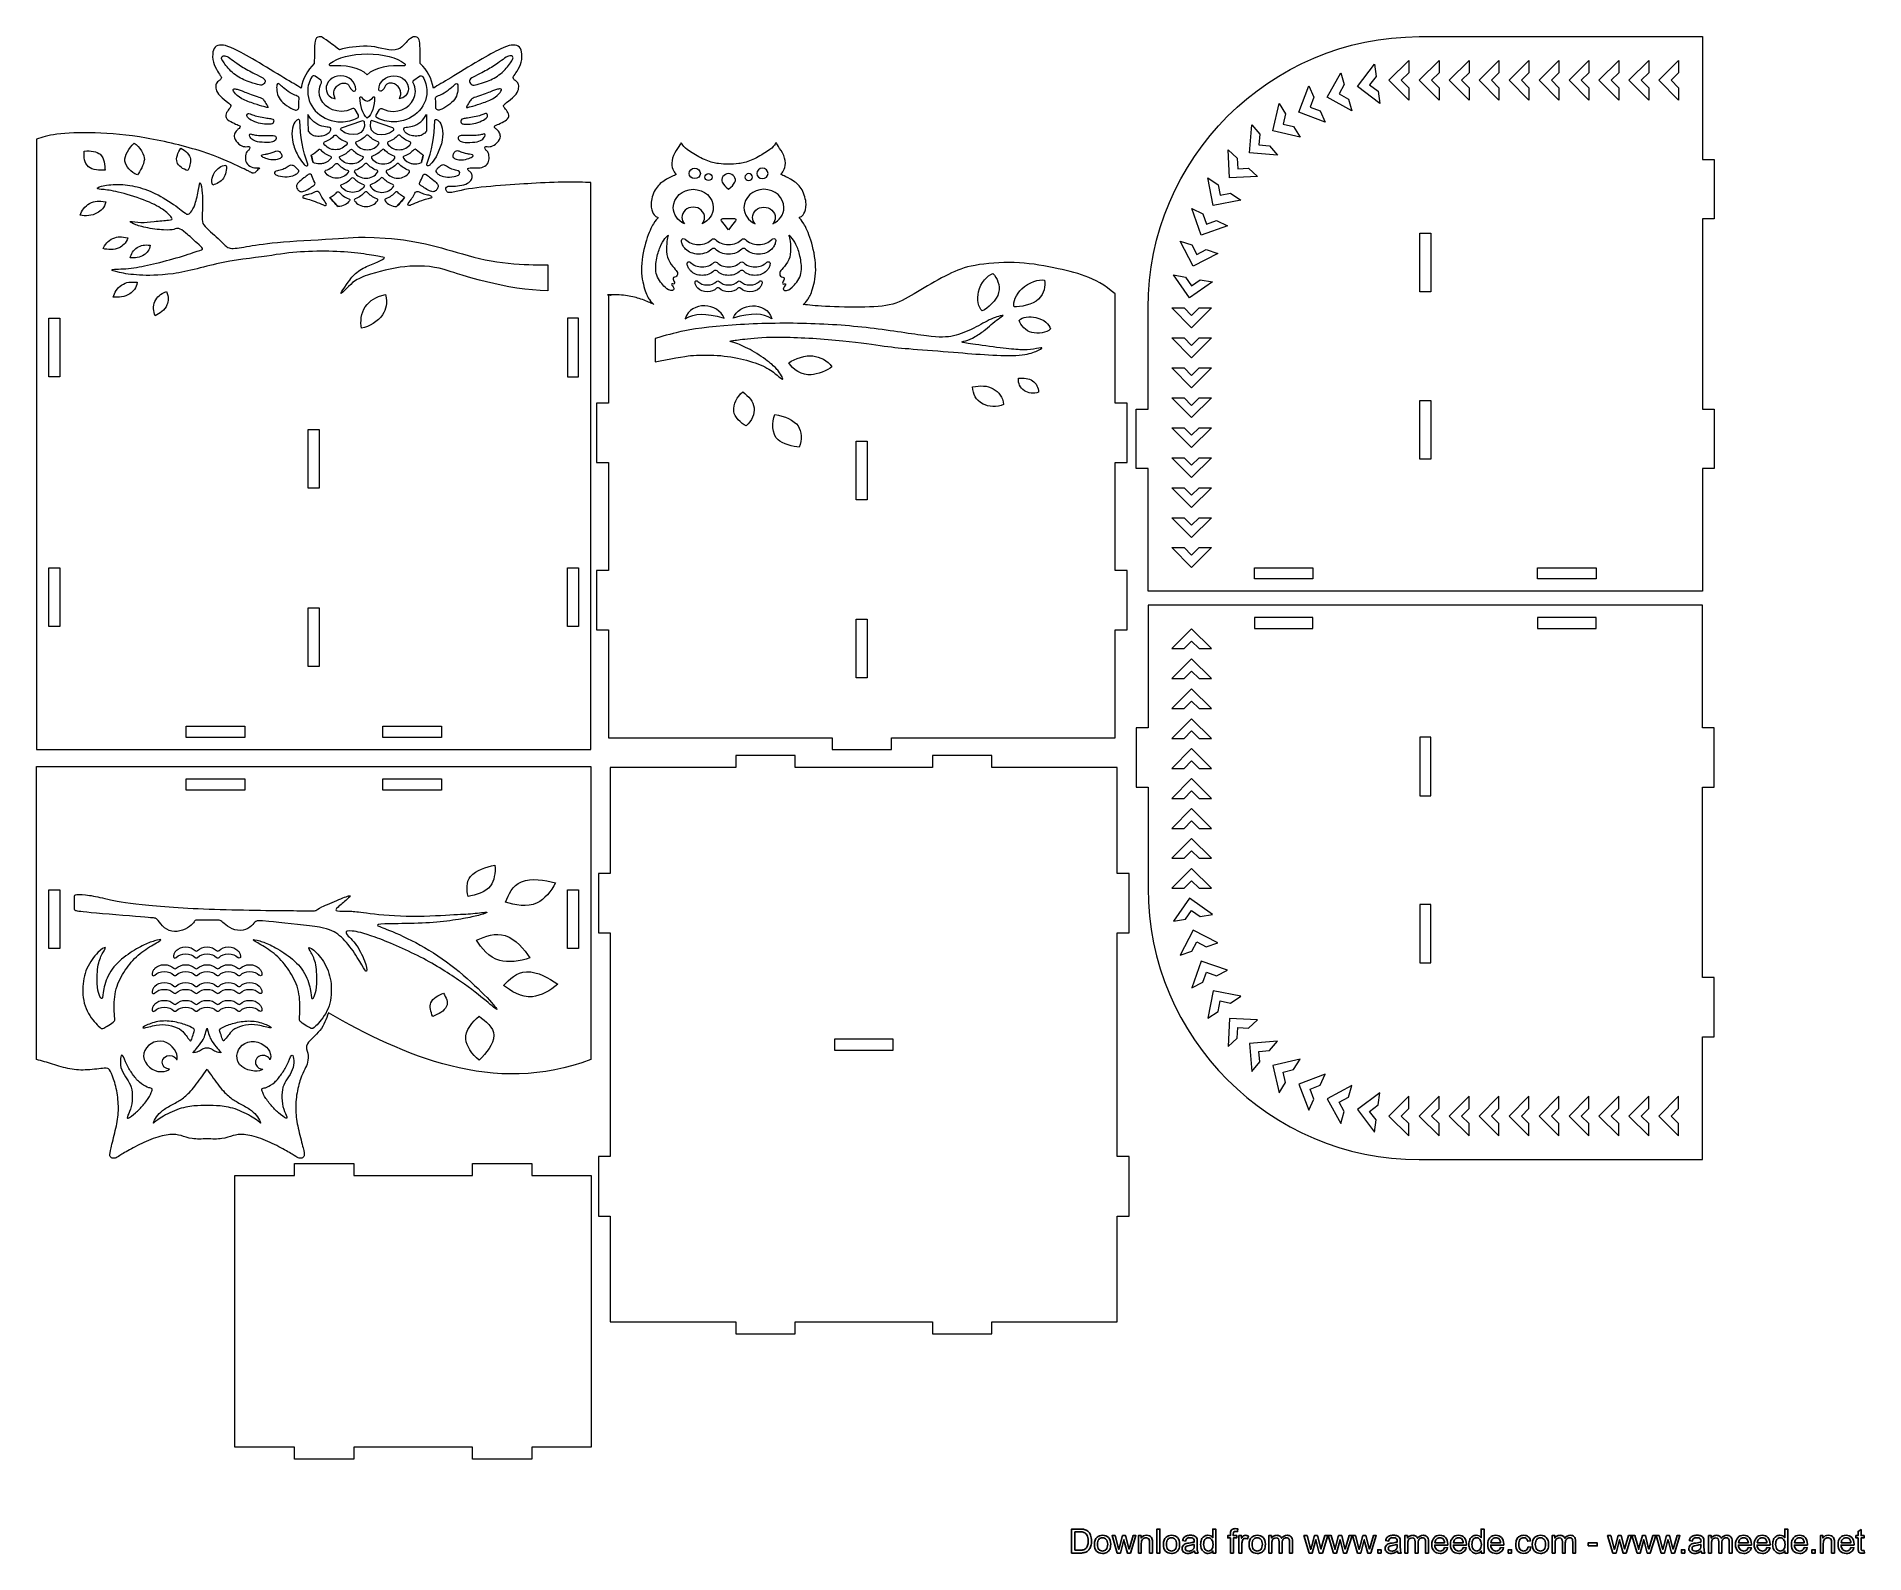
# Model space of a CAD drawing. Header units: millimetres. Extents: x -105 to 357, y -234 to 149.
import ezdxf

# ---------------------------------------------------------------- set-up
doc = ezdxf.new("R2010")
doc.units = ezdxf.units.MM
doc.header["$MEASUREMENT"] = 0
doc.layers.add('layer 1', color=7, linetype='Continuous')

msp = doc.modelspace()

# ---------------------------------------------------------------- linework, layer by layer
at = {"layer": 'layer 1', "color": 1, "lineweight": 9}
for points, knots in [([(-105, 122.6434), (-103.6203, 123.1018), (-102.2405, 123.5602), (-99.8511, 123.8658), (-99.8511, 123.8658), (-97.4616, 124.1714), (-94.0624, 124.3242), (-90.2014, 124.2095), (-90.2014, 124.2095), (-86.3405, 124.095), (-82.0177, 123.7132), (-77.2546, 122.8918), (-77.2546, 122.8918), (-72.4914, 122.0707), (-67.2875, 120.81), (-63.1958, 119.4826), (-63.1958, 119.4826), (-59.1042, 118.1552), (-56.1245, 116.7611), (-54.2569, 115.8824), (-54.2569, 115.8824), (-52.3895, 115.0039), (-51.6343, 114.6412), (-51.1935, 114.412), (-51.1935, 114.412), (-50.7528, 114.1828), (-50.627, 114.0873), (-50.4591, 114.049), (-50.4591, 114.049), (-50.2913, 114.0109), (-50.0813, 114.0301), (-49.9134, 114.1161), (-49.9134, 114.1161), (-49.7456, 114.202), (-49.6198, 114.3546), (-49.4224, 114.571), (-49.4224, 114.571), (-49.225, 114.7875), (-48.9561, 115.0675), (-48.6873, 115.3476), (-48.6873, 115.3476), (-49.205, 115.335), (-49.8206, 115.335), (-50.3801, 115.494), (-50.3801, 115.494), (-50.9397, 115.6531), (-51.4432, 115.9717), (-51.7648, 116.3472), (-51.7648, 116.3472), (-52.0867, 116.7228), (-52.2266, 117.1556), (-52.2546, 117.6649), (-52.2546, 117.6649), (-52.2826, 118.1743), (-52.1986, 118.76), (-52.0307, 119.1356), (-52.0307, 119.1356), (-51.8629, 119.5112), (-51.611, 119.6768), (-51.4291, 119.8805), (-51.4291, 119.8805), (-51.2473, 120.0843), (-51.1356, 120.3261), (-51.1356, 120.4853), (-51.1356, 120.4853), (-51.1356, 120.6445), (-51.2473, 120.7208), (-51.4291, 120.7398), (-51.4291, 120.7398), (-51.611, 120.759), (-51.8629, 120.7208), (-52.2055, 120.7272), (-52.2055, 120.7272), (-52.5483, 120.7336), (-52.982, 120.7845), (-53.4925, 121.1092), (-53.4925, 121.1092), (-54.0032, 121.4338), (-54.5908, 122.0324), (-54.8705, 122.5479), (-54.8705, 122.5479), (-55.1503, 123.0637), (-55.1224, 123.4964), (-55.0034, 123.8784), (-55.0034, 123.8784), (-54.8846, 124.2604), (-54.6747, 124.5915), (-54.4579, 124.8271), (-54.4579, 124.8271), (-54.2411, 125.0627), (-54.0173, 125.2027), (-53.8494, 125.3555), (-53.8494, 125.3555), (-53.6815, 125.5083), (-53.5696, 125.6739), (-53.5765, 125.7949), (-53.5765, 125.7949), (-53.5835, 125.9158), (-53.7095, 125.9922), (-54.0591, 126.1512), (-54.0591, 126.1512), (-54.4088, 126.3104), (-54.9825, 126.5524), (-55.535, 126.8324), (-55.535, 126.8324), (-56.0876, 127.1125), (-56.6192, 127.431), (-56.9199, 127.7937), (-56.9199, 127.7937), (-57.2206, 128.1567), (-57.2907, 128.5641), (-57.1508, 128.9971), (-57.1508, 128.9971), (-57.0109, 129.43), (-56.661, 129.8882), (-56.4022, 130.2193), (-56.4022, 130.2193), (-56.1435, 130.5504), (-55.9756, 130.7541), (-55.9197, 130.9133), (-55.9197, 130.9133), (-55.8637, 131.0725), (-55.9197, 131.187), (-56.0944, 131.3653), (-56.0944, 131.3653), (-56.2693, 131.5436), (-56.5632, 131.7856), (-57.1367, 132.2502), (-57.1367, 132.2502), (-57.7102, 132.715), (-58.5636, 133.4025), (-59.0461, 133.9944), (-59.0461, 133.9944), (-59.5288, 134.5866), (-59.6407, 135.0833), (-59.7037, 135.516), (-59.7037, 135.516), (-59.7667, 135.9489), (-59.7806, 136.3183), (-59.6198, 136.6301), (-59.6198, 136.6301), (-59.459, 136.9421), (-59.1232, 137.1968), (-58.8714, 137.407), (-58.8714, 137.407), (-58.6196, 137.6171), (-58.4517, 137.7825), (-58.3678, 137.9353), (-58.3678, 137.9353), (-58.2838, 138.0881), (-58.2838, 138.2283), (-58.4447, 138.502), (-58.4447, 138.502), (-58.6055, 138.7757), (-58.9274, 139.183), (-59.305, 139.7942), (-59.305, 139.7942), (-59.6826, 140.4054), (-60.1164, 141.2204), (-60.3402, 142.0989), (-60.3402, 142.0989), (-60.5641, 142.9776), (-60.578, 143.9197), (-60.4521, 144.6327), (-60.4521, 144.6327), (-60.3263, 145.3458), (-60.0604, 145.8295), (-59.6128, 146.0968), (-59.6128, 146.0968), (-59.1653, 146.3643), (-58.5357, 146.4152), (-57.8291, 146.326), (-57.8291, 146.326), (-57.1228, 146.237), (-56.3394, 146.0079), (-55.0384, 145.3839), (-55.0384, 145.3839), (-53.7375, 144.7601), (-51.9188, 143.7416), (-49.6177, 142.3854), (-49.6177, 142.3854), (-47.3165, 141.0295), (-44.5327, 139.336), (-42.5461, 138.1351), (-42.5461, 138.1351), (-40.5596, 136.9342), (-39.3706, 136.2258), (-38.1813, 135.5174), (-38.1813, 135.5174), (-37.7626, 137.9158), (-36.6349, 140.0311), (-34.856, 141.728), (-34.856, 141.728), (-34.8419, 143.9689), (-34.8375, 144.78), (-34.7745, 146.0596), (-34.7745, 146.0596), (-34.7115, 147.3391), (-34.5996, 147.6575), (-34.4736, 147.8994), (-34.4736, 147.8994), (-34.3478, 148.1412), (-34.2079, 148.3069), (-33.9911, 148.4023), (-33.9911, 148.4023), (-33.7743, 148.4978), (-33.4804, 148.5232), (-33.2286, 148.4787), (-33.2286, 148.4787), (-32.977, 148.4342), (-32.7671, 148.3193), (-31.8788, 147.6764), (-31.8788, 147.6764), (-30.9905, 147.0335), (-30.0898, 146.3601), (-28.5229, 145.1887), (-28.5229, 145.1887), (-26.4688, 145.7787), (-24.1144, 146.0982), (-21.4788, 146.0982), (-21.4788, 146.0982), (-18.8432, 146.0982), (-16.5558, 144.8481), (-14.4347, 145.1887), (-14.4347, 145.1887), (-12.4379, 145.5092), (-11.9672, 147.0335), (-11.0789, 147.6764), (-11.0789, 147.6764), (-10.1906, 148.3193), (-9.9806, 148.4342), (-9.729, 148.4787), (-9.729, 148.4787), (-9.4772, 148.5232), (-9.1833, 148.4978), (-8.9665, 148.4023), (-8.9665, 148.4023), (-8.7497, 148.3069), (-8.6098, 148.1412), (-8.484, 147.8994), (-8.484, 147.8994), (-8.358, 147.6575), (-8.2461, 147.3391), (-8.1831, 146.0596), (-8.1831, 146.0596), (-8.1201, 144.78), (-8.1157, 143.9689), (-8.1016, 141.728), (-8.1016, 141.728), (-6.3228, 140.0311), (-5.195, 137.9158), (-4.7763, 135.5174), (-4.7763, 135.5174), (-3.5871, 136.2258), (-2.398, 136.9342), (-0.4115, 138.1351), (-0.4115, 138.1351), (1.575, 139.336), (4.3589, 141.0295), (6.66, 142.3854), (6.66, 142.3854), (8.9612, 143.7416), (10.7799, 144.7601), (12.0808, 145.3839), (12.0808, 145.3839), (13.3817, 146.0079), (14.1652, 146.237), (14.8715, 146.326), (14.8715, 146.326), (15.578, 146.4152), (16.2077, 146.3643), (16.6551, 146.0968), (16.6551, 146.0968), (17.1028, 145.8295), (17.3687, 145.3458), (17.4945, 144.6327), (17.4945, 144.6327), (17.6203, 143.9197), (17.6064, 142.9776), (17.3826, 142.0989), (17.3826, 142.0989), (17.1588, 141.2204), (16.725, 140.4054), (16.3474, 139.7942), (16.3474, 139.7942), (15.9697, 139.183), (15.6479, 138.7757), (15.487, 138.502), (15.487, 138.502), (15.3262, 138.2283), (15.3262, 138.0881), (15.4102, 137.9353), (15.4102, 137.9353), (15.4941, 137.7825), (15.662, 137.6171), (15.9138, 137.407), (15.9138, 137.407), (16.1656, 137.1968), (16.5013, 136.9421), (16.6622, 136.6301), (16.6622, 136.6301), (16.823, 136.3183), (16.8091, 135.9489), (16.7461, 135.516), (16.7461, 135.516), (16.6831, 135.0833), (16.5712, 134.5866), (16.0885, 133.9944), (16.0885, 133.9944), (15.606, 133.4025), (14.7525, 132.715), (14.1791, 132.2502), (14.1791, 132.2502), (13.6056, 131.7856), (13.3117, 131.5436), (13.1368, 131.3653), (13.1368, 131.3653), (12.9621, 131.187), (12.9061, 131.0725), (12.9621, 130.9133), (12.9621, 130.9133), (13.018, 130.7541), (13.1859, 130.5504), (13.4446, 130.2193), (13.4446, 130.2193), (13.7034, 129.8882), (14.0532, 129.43), (14.1931, 128.9971), (14.1931, 128.9971), (14.333, 128.5641), (14.263, 128.1567), (13.9623, 127.7937), (13.9623, 127.7937), (13.6615, 127.431), (13.1299, 127.1125), (12.5774, 126.8324), (12.5774, 126.8324), (12.0248, 126.5524), (11.4512, 126.3104), (11.1015, 126.1512), (11.1015, 126.1512), (10.7519, 125.9922), (10.6259, 125.9158), (10.6188, 125.7949), (10.6188, 125.7949), (10.612, 125.6739), (10.7239, 125.5083), (10.8918, 125.3555), (10.8918, 125.3555), (11.0596, 125.2027), (11.2835, 125.0627), (11.5003, 124.8271), (11.5003, 124.8271), (11.7171, 124.5915), (11.927, 124.2604), (12.0458, 123.8784), (12.0458, 123.8784), (12.1647, 123.4964), (12.1927, 123.0637), (11.9129, 122.5479), (11.9129, 122.5479), (11.6331, 122.0324), (11.0456, 121.4338), (10.5349, 121.1092), (10.5349, 121.1092), (10.0244, 120.7845), (9.5906, 120.7336), (9.2478, 120.7272), (9.2478, 120.7272), (8.9052, 120.7208), (8.6534, 120.759), (8.4715, 120.7398), (8.4715, 120.7398), (8.2897, 120.7208), (8.178, 120.6445), (8.178, 120.4853), (8.178, 120.4853), (8.178, 120.3261), (8.2897, 120.0843), (8.4715, 119.8805), (8.4715, 119.8805), (8.6534, 119.6768), (8.9052, 119.5112), (9.0731, 119.1356), (9.0731, 119.1356), (9.241, 118.76), (9.3249, 118.1743), (9.2969, 117.6649), (9.2969, 117.6649), (9.269, 117.1556), (9.1291, 116.7228), (8.8072, 116.3472), (8.8072, 116.3472), (8.4855, 115.9717), (7.9821, 115.6532), (7.4225, 115.494), (7.4225, 115.494), (6.8629, 115.335), (6.2474, 115.335), (5.7297, 115.3476), (5.7297, 115.3476), (5.2122, 115.3605), (4.7925, 115.3859), (4.4986, 115.3667), (4.4986, 115.3667), (4.2049, 115.3476), (4.0372, 115.2841), (3.9533, 115.1822), (3.9533, 115.1822), (3.8693, 115.0803), (3.8693, 114.9402), (3.9881, 114.7938), (3.9881, 114.7938), (4.1071, 114.6474), (4.345, 114.4946), (4.5618, 114.2909), (4.5618, 114.2909), (4.7786, 114.0871), (4.9744, 113.8325), (5.0304, 113.5014), (5.0304, 113.5014), (5.0863, 113.1703), (5.0024, 112.763), (4.8136, 112.4065), (4.8136, 112.4065), (4.6248, 112.05), (4.3309, 111.7444), (3.8202, 111.4833), (3.8202, 111.4833), (3.3097, 111.2224), (2.5823, 111.0058), (1.8478, 110.8849), (1.8478, 110.8849), (1.1135, 110.764), (0.3719, 110.7385), (-0.1597, 110.7385), (-0.1597, 110.7385), (-0.6911, 110.7385), (-1.013, 110.764), (-1.2368, 110.6876), (-1.2368, 110.6876), (-1.4604, 110.6112), (-1.5864, 110.4329), (-1.6215, 110.2164), (-1.6215, 110.2164), (-1.6563, 110), (-1.6003, 109.7453), (-1.4816, 109.5352), (-1.4816, 109.5352), (-1.3626, 109.3252), (-1.1807, 109.1596), (-0.8171, 109.1213), (-0.8171, 109.1213), (-0.4534, 109.0832), (0.0923, 109.1724), (0.6169, 109.2933), (0.6169, 109.2933), (1.1414, 109.4143), (1.6451, 109.5671), (2.2465, 109.7006), (2.2465, 109.7006), (6.6037, 110.6692), (15.1698, 111.1245), (19.9835, 111.4419), (19.9835, 111.4419), (23.0261, 111.6425), (26.2366, 111.757), (28.7673, 111.7761), (28.7673, 111.7761), (31.298, 111.7951), (33.1491, 111.7189), (35.0001, 111.6425), (35.0001, 111.6425), (35.0001, 111.6425), (35.0001, -31.5), (35.0001, -31.5), (35.0001, -31.5), (35.0001, -31.5), (-105, -31.5), (-105, -31.5), (-105, -31.5), (-105, -31.5), (-105, 122.6434), (-105, 122.6434)], [0, 0, 0, 0, 0.00819672, 0.00819672, 0.00819672, 0.00819672, 0.01639344, 0.01639344, 0.01639344, 0.01639344, 0.02459016, 0.02459016, 0.02459016, 0.02459016, 0.03278689, 0.03278689, 0.03278689, 0.03278689, 0.04098361, 0.04098361, 0.04098361, 0.04098361, 0.04918033, 0.04918033, 0.04918033, 0.04918033, 0.05737705, 0.05737705, 0.05737705, 0.05737705, 0.06557377, 0.06557377, 0.06557377, 0.06557377, 0.07377049, 0.07377049, 0.07377049, 0.07377049, 0.08196721, 0.08196721, 0.08196721, 0.08196721, 0.09016393, 0.09016393, 0.09016393, 0.09016393, 0.09836066, 0.09836066, 0.09836066, 0.09836066, 0.10655738, 0.10655738, 0.10655738, 0.10655738, 0.1147541, 0.1147541, 0.1147541, 0.1147541, 0.12295082, 0.12295082, 0.12295082, 0.12295082, 0.13114754, 0.13114754, 0.13114754, 0.13114754, 0.13934426, 0.13934426, 0.13934426, 0.13934426, 0.14754098, 0.14754098, 0.14754098, 0.14754098, 0.1557377, 0.1557377, 0.1557377, 0.1557377, 0.16393443, 0.16393443, 0.16393443, 0.16393443, 0.17213115, 0.17213115, 0.17213115, 0.17213115, 0.18032787, 0.18032787, 0.18032787, 0.18032787, 0.18852459, 0.18852459, 0.18852459, 0.18852459, 0.19672131, 0.19672131, 0.19672131, 0.19672131, 0.20491803, 0.20491803, 0.20491803, 0.20491803, 0.21311475, 0.21311475, 0.21311475, 0.21311475, 0.22131148, 0.22131148, 0.22131148, 0.22131148, 0.2295082, 0.2295082, 0.2295082, 0.2295082, 0.23770492, 0.23770492, 0.23770492, 0.23770492, 0.24590164, 0.24590164, 0.24590164, 0.24590164, 0.25409836, 0.25409836, 0.25409836, 0.25409836, 0.26229508, 0.26229508, 0.26229508, 0.26229508, 0.2704918, 0.2704918, 0.2704918, 0.2704918, 0.27868852, 0.27868852, 0.27868852, 0.27868852, 0.28688525, 0.28688525, 0.28688525, 0.28688525, 0.29508197, 0.29508197, 0.29508197, 0.29508197, 0.30327869, 0.30327869, 0.30327869, 0.30327869, 0.31147541, 0.31147541, 0.31147541, 0.31147541, 0.31967213, 0.31967213, 0.31967213, 0.31967213, 0.32786885, 0.32786885, 0.32786885, 0.32786885, 0.33606557, 0.33606557, 0.33606557, 0.33606557, 0.3442623, 0.3442623, 0.3442623, 0.3442623, 0.35245902, 0.35245902, 0.35245902, 0.35245902, 0.36065574, 0.36065574, 0.36065574, 0.36065574, 0.36885246, 0.36885246, 0.36885246, 0.36885246, 0.37704918, 0.37704918, 0.37704918, 0.37704918, 0.3852459, 0.3852459, 0.3852459, 0.3852459, 0.39344262, 0.39344262, 0.39344262, 0.39344262, 0.40163934, 0.40163934, 0.40163934, 0.40163934, 0.40983607, 0.40983607, 0.40983607, 0.40983607, 0.41803279, 0.41803279, 0.41803279, 0.41803279, 0.42622951, 0.42622951, 0.42622951, 0.42622951, 0.43442623, 0.43442623, 0.43442623, 0.43442623, 0.44262295, 0.44262295, 0.44262295, 0.44262295, 0.45081967, 0.45081967, 0.45081967, 0.45081967, 0.45901639, 0.45901639, 0.45901639, 0.45901639, 0.46721311, 0.46721311, 0.46721311, 0.46721311, 0.47540984, 0.47540984, 0.47540984, 0.47540984, 0.48360656, 0.48360656, 0.48360656, 0.48360656, 0.49180328, 0.49180328, 0.49180328, 0.49180328, 0.5, 0.5, 0.5, 0.5, 0.50819672, 0.50819672, 0.50819672, 0.50819672, 0.51639344, 0.51639344, 0.51639344, 0.51639344, 0.52459016, 0.52459016, 0.52459016, 0.52459016, 0.53278689, 0.53278689, 0.53278689, 0.53278689, 0.54098361, 0.54098361, 0.54098361, 0.54098361, 0.54918033, 0.54918033, 0.54918033, 0.54918033, 0.55737705, 0.55737705, 0.55737705, 0.55737705, 0.56557377, 0.56557377, 0.56557377, 0.56557377, 0.57377049, 0.57377049, 0.57377049, 0.57377049, 0.58196721, 0.58196721, 0.58196721, 0.58196721, 0.59016393, 0.59016393, 0.59016393, 0.59016393, 0.59836066, 0.59836066, 0.59836066, 0.59836066, 0.60655738, 0.60655738, 0.60655738, 0.60655738, 0.6147541, 0.6147541, 0.6147541, 0.6147541, 0.62295082, 0.62295082, 0.62295082, 0.62295082, 0.63114754, 0.63114754, 0.63114754, 0.63114754, 0.63934426, 0.63934426, 0.63934426, 0.63934426, 0.64754098, 0.64754098, 0.64754098, 0.64754098, 0.6557377, 0.6557377, 0.6557377, 0.6557377, 0.66393443, 0.66393443, 0.66393443, 0.66393443, 0.67213115, 0.67213115, 0.67213115, 0.67213115, 0.68032787, 0.68032787, 0.68032787, 0.68032787, 0.68852459, 0.68852459, 0.68852459, 0.68852459, 0.69672131, 0.69672131, 0.69672131, 0.69672131, 0.70491803, 0.70491803, 0.70491803, 0.70491803, 0.71311475, 0.71311475, 0.71311475, 0.71311475, 0.72131148, 0.72131148, 0.72131148, 0.72131148, 0.7295082, 0.7295082, 0.7295082, 0.7295082, 0.73770492, 0.73770492, 0.73770492, 0.73770492, 0.74590164, 0.74590164, 0.74590164, 0.74590164, 0.75409836, 0.75409836, 0.75409836, 0.75409836, 0.76229508, 0.76229508, 0.76229508, 0.76229508, 0.7704918, 0.7704918, 0.7704918, 0.7704918, 0.77868852, 0.77868852, 0.77868852, 0.77868852, 0.78688525, 0.78688525, 0.78688525, 0.78688525, 0.79508197, 0.79508197, 0.79508197, 0.79508197, 0.80327869, 0.80327869, 0.80327869, 0.80327869, 0.81147541, 0.81147541, 0.81147541, 0.81147541, 0.81967213, 0.81967213, 0.81967213, 0.81967213, 0.82786885, 0.82786885, 0.82786885, 0.82786885, 0.83606557, 0.83606557, 0.83606557, 0.83606557, 0.8442623, 0.8442623, 0.8442623, 0.8442623, 0.85245902, 0.85245902, 0.85245902, 0.85245902, 0.86065574, 0.86065574, 0.86065574, 0.86065574, 0.86885246, 0.86885246, 0.86885246, 0.86885246, 0.87704918, 0.87704918, 0.87704918, 0.87704918, 0.8852459, 0.8852459, 0.8852459, 0.8852459, 0.89344262, 0.89344262, 0.89344262, 0.89344262, 0.90163934, 0.90163934, 0.90163934, 0.90163934, 0.90983607, 0.90983607, 0.90983607, 0.90983607, 0.91803279, 0.91803279, 0.91803279, 0.91803279, 0.92622951, 0.92622951, 0.92622951, 0.92622951, 0.93442623, 0.93442623, 0.93442623, 0.93442623, 0.94262295, 0.94262295, 0.94262295, 0.94262295, 0.95081967, 0.95081967, 0.95081967, 0.95081967, 0.95901639, 0.95901639, 0.95901639, 0.95901639, 0.96721311, 0.96721311, 0.96721311, 0.96721311, 0.97540984, 0.97540984, 0.97540984, 0.97540984, 0.98360656, 0.98360656, 0.98360656, 0.98360656, 1, 1, 1, 1]), ([(315.7001, 148.5), (315.7001, 148.5), (244.2001, 148.5), (244.2001, 148.5), (244.2001, 148.5), (206.4717, 148.5), (175.7001, 117.7284), (175.7001, 80), (175.7001, 80), (175.7001, 80), (175.7001, 54.4714), (175.7001, 54.4714), (175.7001, 54.4714), (175.7001, 54.4714), (172.7001, 54.4714), (172.7001, 54.4714), (172.7001, 54.4714), (172.7001, 54.4714), (172.7001, 39.4714), (172.7001, 39.4714), (172.7001, 39.4714), (172.7001, 39.4714), (175.7001, 39.4714), (175.7001, 39.4714), (175.7001, 39.4714), (175.7001, 39.4714), (175.7001, 8.5), (175.7001, 8.5), (175.7001, 8.5), (175.7001, 8.5), (315.7001, 8.5), (315.7001, 8.5), (315.7001, 8.5), (315.7001, 8.5), (315.7001, 39.4714), (315.7001, 39.4714), (315.7001, 39.4714), (315.7001, 39.4714), (318.7001, 39.4714), (318.7001, 39.4714), (318.7001, 39.4714), (318.7001, 39.4714), (318.7001, 54.4714), (318.7001, 54.4714), (318.7001, 54.4714), (318.7001, 54.4714), (315.7001, 54.4714), (315.7001, 54.4714), (315.7001, 54.4714), (315.7001, 54.4714), (315.7001, 102.5286), (315.7001, 102.5286), (315.7001, 102.5286), (315.7001, 102.5286), (318.7001, 102.5286), (318.7001, 102.5286), (318.7001, 102.5286), (318.7001, 102.5286), (318.7001, 117.5286), (318.7001, 117.5286), (318.7001, 117.5286), (318.7001, 117.5286), (315.7001, 117.5286), (315.7001, 117.5286), (315.7001, 117.5286), (315.7001, 117.5286), (315.7001, 148.5), (315.7001, 148.5)], [0, 0, 0, 0, 0.05555556, 0.05555556, 0.05555556, 0.05555556, 0.11111111, 0.11111111, 0.11111111, 0.11111111, 0.16666667, 0.16666667, 0.16666667, 0.16666667, 0.22222222, 0.22222222, 0.22222222, 0.22222222, 0.27777778, 0.27777778, 0.27777778, 0.27777778, 0.33333333, 0.33333333, 0.33333333, 0.33333333, 0.38888889, 0.38888889, 0.38888889, 0.38888889, 0.44444444, 0.44444444, 0.44444444, 0.44444444, 0.5, 0.5, 0.5, 0.5, 0.55555556, 0.55555556, 0.55555556, 0.55555556, 0.61111111, 0.61111111, 0.61111111, 0.61111111, 0.66666667, 0.66666667, 0.66666667, 0.66666667, 0.72222222, 0.72222222, 0.72222222, 0.72222222, 0.77777778, 0.77777778, 0.77777778, 0.77777778, 0.83333333, 0.83333333, 0.83333333, 0.83333333, 0.88888889, 0.88888889, 0.88888889, 0.88888889, 1, 1, 1, 1]), ([(-50.0118, 139.205), (-51.0107, 139.7093), (-52.2864, 140.3968), (-53.2264, 140.9773), (-53.2264, 140.9773), (-54.1665, 141.558), (-54.7708, 142.0317), (-55.3414, 142.4594), (-55.3414, 142.4594), (-55.9123, 142.8873), (-56.4496, 143.2693), (-56.8776, 143.4678), (-56.8776, 143.4678), (-57.3057, 143.6666), (-57.6245, 143.682), (-57.868, 143.6208), (-57.868, 143.6208), (-58.1114, 143.5597), (-58.2793, 143.4221), (-58.296, 143.1853), (-58.296, 143.1853), (-58.3128, 142.9485), (-58.1786, 142.6122), (-57.6496, 141.8711), (-57.6496, 141.8711), (-57.1209, 141.1301), (-56.1978, 139.9843), (-55.1401, 139.1286), (-55.1401, 139.1286), (-54.0826, 138.273), (-52.8907, 137.7077), (-51.8246, 137.2874), (-51.8246, 137.2874), (-50.7587, 136.8673), (-49.8188, 136.5924), (-49.1892, 136.4318), (-49.1892, 136.4318), (-48.5598, 136.2713), (-48.241, 136.2256), (-47.9387, 136.363), (-47.9387, 136.363), (-47.6366, 136.5005), (-47.3511, 136.8216), (-47.2923, 137.1348), (-47.2923, 137.1348), (-47.2337, 137.448), (-47.4014, 137.7534), (-47.8462, 138.0667), (-47.8462, 138.0667), (-48.2912, 138.3799), (-49.013, 138.7009), (-50.0118, 139.205)], [0, 0, 0, 0, 0.07142857, 0.07142857, 0.07142857, 0.07142857, 0.14285714, 0.14285714, 0.14285714, 0.14285714, 0.21428571, 0.21428571, 0.21428571, 0.21428571, 0.28571429, 0.28571429, 0.28571429, 0.28571429, 0.35714286, 0.35714286, 0.35714286, 0.35714286, 0.42857143, 0.42857143, 0.42857143, 0.42857143, 0.5, 0.5, 0.5, 0.5, 0.57142857, 0.57142857, 0.57142857, 0.57142857, 0.64285714, 0.64285714, 0.64285714, 0.64285714, 0.71428571, 0.71428571, 0.71428571, 0.71428571, 0.78571429, 0.78571429, 0.78571429, 0.78571429, 0.85714286, 0.85714286, 0.85714286, 0.85714286, 1, 1, 1, 1]), ([(-21.4788, 138.8858), (-19.782, 140.7964), (-15.4568, 141.3548), (-12.3311, 141.1057), (-12.3311, 141.1057), (-12.1632, 141.0923), (-12.0111, 141.1762), (-11.9464, 141.3179), (-11.9464, 141.3179), (-11.8817, 141.4598), (-11.9238, 141.6169), (-12.0526, 141.7158), (-12.0526, 141.7158), (-13.9577, 143.1766), (-17.4662, 144.1568), (-21.4788, 144.1568), (-21.4788, 144.1568), (-25.4915, 144.1568), (-28.9999, 143.1768), (-30.905, 141.7158), (-30.905, 141.7158), (-31.034, 141.6169), (-31.0759, 141.4598), (-31.0112, 141.3179), (-31.0112, 141.3179), (-30.9465, 141.1762), (-30.7946, 141.0923), (-30.6265, 141.1057), (-30.6265, 141.1057), (-27.5008, 141.355), (-23.1757, 140.7964), (-21.4788, 138.8858)], [0, 0, 0, 0, 0.11111111, 0.11111111, 0.11111111, 0.11111111, 0.22222222, 0.22222222, 0.22222222, 0.22222222, 0.33333333, 0.33333333, 0.33333333, 0.33333333, 0.44444444, 0.44444444, 0.44444444, 0.44444444, 0.55555556, 0.55555556, 0.55555556, 0.55555556, 0.66666667, 0.66666667, 0.66666667, 0.66666667, 0.77777778, 0.77777778, 0.77777778, 0.77777778, 1, 1, 1, 1]), ([(7.0542, 139.205), (8.0531, 139.7093), (9.3287, 140.3968), (10.2688, 140.9773), (10.2688, 140.9773), (11.2089, 141.558), (11.8132, 142.0317), (12.3838, 142.4594), (12.3838, 142.4594), (12.9546, 142.8873), (13.4919, 143.2693), (13.92, 143.4678), (13.92, 143.4678), (14.3481, 143.6666), (14.6669, 143.682), (14.9103, 143.6208), (14.9103, 143.6208), (15.1538, 143.5597), (15.3216, 143.4221), (15.3384, 143.1853), (15.3384, 143.1853), (15.3551, 142.9485), (15.221, 142.6122), (14.692, 141.8711), (14.692, 141.8711), (14.1633, 141.1301), (13.2401, 139.9843), (12.1824, 139.1286), (12.1824, 139.1286), (11.1249, 138.273), (9.9331, 137.7077), (8.867, 137.2874), (8.867, 137.2874), (7.8011, 136.8673), (6.8612, 136.5924), (6.2316, 136.4318), (6.2316, 136.4318), (5.6022, 136.2713), (5.2833, 136.2256), (4.9811, 136.363), (4.9811, 136.363), (4.679, 136.5005), (4.3935, 136.8216), (4.3347, 137.1348), (4.3347, 137.1348), (4.2761, 137.448), (4.4438, 137.7534), (4.8886, 138.0667), (4.8886, 138.0667), (5.3336, 138.3799), (6.0553, 138.7009), (7.0542, 139.205)], [0, 0, 0, 0, 0.07142857, 0.07142857, 0.07142857, 0.07142857, 0.14285714, 0.14285714, 0.14285714, 0.14285714, 0.21428571, 0.21428571, 0.21428571, 0.21428571, 0.28571429, 0.28571429, 0.28571429, 0.28571429, 0.35714286, 0.35714286, 0.35714286, 0.35714286, 0.42857143, 0.42857143, 0.42857143, 0.42857143, 0.5, 0.5, 0.5, 0.5, 0.57142857, 0.57142857, 0.57142857, 0.57142857, 0.64285714, 0.64285714, 0.64285714, 0.64285714, 0.71428571, 0.71428571, 0.71428571, 0.71428571, 0.78571429, 0.78571429, 0.78571429, 0.78571429, 0.85714286, 0.85714286, 0.85714286, 0.85714286, 1, 1, 1, 1]), ([(-33.0731, 136.8555), (-33.4178, 136.1956), (-33.6222, 135.4431), (-33.6222, 134.6721), (-33.6222, 134.6721), (-33.6222, 131.8913), (-31.1456, 129.637), (-28.0903, 129.637), (-28.0903, 129.637), (-27.0901, 129.637), (-26.1516, 129.8787), (-25.3421, 130.3012), (-25.3421, 130.3012), (-25.2029, 130.3738), (-25.0541, 130.3903), (-24.8999, 130.3497), (-24.8999, 130.3497), (-24.7457, 130.3094), (-24.6292, 130.2235), (-24.5539, 130.0946), (-24.5539, 130.0946), (-24.5539, 130.0946), (-23.7255, 128.6778), (-23.7255, 128.6778), (-23.7255, 128.6778), (-23.5803, 128.4292), (-23.6793, 128.1199), (-23.9484, 127.9813), (-23.9484, 127.9813), (-25.1719, 127.3507), (-26.5813, 126.9944), (-28.0903, 126.9944), (-28.0903, 126.9944), (-32.749, 126.9944), (-36.5256, 130.4319), (-36.5256, 134.6721), (-36.5256, 134.6721), (-36.5256, 135.9919), (-36.1415, 137.2594), (-35.4919, 138.3513), (-35.4919, 138.3513), (-35.4083, 138.4916), (-35.2743, 138.5817), (-35.1025, 138.6132), (-35.1025, 138.6132), (-34.9306, 138.6448), (-34.7686, 138.6087), (-34.632, 138.5088), (-34.632, 138.5088), (-34.632, 138.5088), (-33.2311, 137.4837), (-33.2311, 137.4837), (-33.2311, 137.4837), (-33.0225, 137.3311), (-32.9581, 137.0757), (-33.0731, 136.8555)], [0, 0, 0, 0, 0.06666667, 0.06666667, 0.06666667, 0.06666667, 0.13333333, 0.13333333, 0.13333333, 0.13333333, 0.2, 0.2, 0.2, 0.2, 0.26666667, 0.26666667, 0.26666667, 0.26666667, 0.33333333, 0.33333333, 0.33333333, 0.33333333, 0.4, 0.4, 0.4, 0.4, 0.46666667, 0.46666667, 0.46666667, 0.46666667, 0.53333333, 0.53333333, 0.53333333, 0.53333333, 0.6, 0.6, 0.6, 0.6, 0.66666667, 0.66666667, 0.66666667, 0.66666667, 0.73333333, 0.73333333, 0.73333333, 0.73333333, 0.8, 0.8, 0.8, 0.8, 0.86666667, 0.86666667, 0.86666667, 0.86666667, 1, 1, 1, 1]), ([(-29.5753, 132.8444), (-30.7937, 132.9972), (-31.7459, 133.8219), (-31.8651, 135.37), (-31.8651, 135.37), (-31.9842, 136.9181), (-30.3348, 138.6358), (-28.214, 138.6358), (-28.214, 138.6358), (-26.0933, 138.6358), (-24.3742, 137.071), (-24.3742, 135.1408), (-24.3742, 135.1408), (-24.3673, 134.8035), (-24.5805, 134.7712), (-24.8044, 134.7395), (-24.8044, 134.7395), (-25.0282, 134.7078), (-25.1982, 134.8859), (-25.394, 135.0801), (-25.394, 135.0801), (-25.5899, 135.2743), (-25.843, 135.599), (-25.9374, 135.8568), (-25.9374, 135.8568), (-26.0318, 136.1146), (-26.1578, 136.3057), (-26.3817, 136.4649), (-26.3817, 136.4649), (-26.6055, 136.6241), (-26.9274, 136.7514), (-27.2665, 136.7769), (-27.2665, 136.7769), (-27.6057, 136.8023), (-27.9626, 136.7259), (-28.3122, 136.5731), (-28.3122, 136.5731), (-28.6621, 136.4203), (-29.0047, 136.1911), (-29.2704, 135.8951), (-29.2704, 135.8951), (-29.5363, 135.599), (-29.7251, 135.2362), (-29.8334, 134.8764), (-29.8334, 134.8764), (-29.9419, 134.5167), (-29.9699, 134.1602), (-29.9278, 133.8801), (-29.9278, 133.8801), (-29.8741, 133.5215), (-29.6665, 133.2098), (-29.5753, 132.8444)], [0, 0, 0, 0, 0.07142857, 0.07142857, 0.07142857, 0.07142857, 0.14285714, 0.14285714, 0.14285714, 0.14285714, 0.21428571, 0.21428571, 0.21428571, 0.21428571, 0.28571429, 0.28571429, 0.28571429, 0.28571429, 0.35714286, 0.35714286, 0.35714286, 0.35714286, 0.42857143, 0.42857143, 0.42857143, 0.42857143, 0.5, 0.5, 0.5, 0.5, 0.57142857, 0.57142857, 0.57142857, 0.57142857, 0.64285714, 0.64285714, 0.64285714, 0.64285714, 0.71428571, 0.71428571, 0.71428571, 0.71428571, 0.78571429, 0.78571429, 0.78571429, 0.78571429, 0.85714286, 0.85714286, 0.85714286, 0.85714286, 1, 1, 1, 1]), ([(-9.8845, 136.8555), (-9.5398, 136.1956), (-9.3354, 135.4431), (-9.3354, 134.6721), (-9.3354, 134.6721), (-9.3354, 131.8913), (-11.812, 129.637), (-14.8673, 129.637), (-14.8673, 129.637), (-15.8675, 129.637), (-16.8061, 129.8787), (-17.6156, 130.3012), (-17.6156, 130.3012), (-17.7547, 130.3738), (-17.9035, 130.3903), (-18.0577, 130.3497), (-18.0577, 130.3497), (-18.2119, 130.3094), (-18.3284, 130.2235), (-18.4037, 130.0946), (-18.4037, 130.0946), (-18.4037, 130.0946), (-19.2321, 128.6778), (-19.2321, 128.6778), (-19.2321, 128.6778), (-19.3773, 128.4292), (-19.2783, 128.1199), (-19.0092, 127.9813), (-19.0092, 127.9813), (-17.7857, 127.3507), (-16.3763, 126.9944), (-14.8673, 126.9944), (-14.8673, 126.9944), (-10.2087, 126.9944), (-6.432, 130.4319), (-6.432, 134.6721), (-6.432, 134.6721), (-6.432, 135.9919), (-6.8161, 137.2594), (-7.4657, 138.3513), (-7.4657, 138.3513), (-7.5493, 138.4916), (-7.6833, 138.5817), (-7.8552, 138.6132), (-7.8552, 138.6132), (-8.027, 138.6448), (-8.189, 138.6087), (-8.3257, 138.5088), (-8.3257, 138.5088), (-8.3257, 138.5088), (-9.7265, 137.4837), (-9.7265, 137.4837), (-9.7265, 137.4837), (-9.9351, 137.3311), (-9.9995, 137.0757), (-9.8845, 136.8555)], [0, 0, 0, 0, 0.06666667, 0.06666667, 0.06666667, 0.06666667, 0.13333333, 0.13333333, 0.13333333, 0.13333333, 0.2, 0.2, 0.2, 0.2, 0.26666667, 0.26666667, 0.26666667, 0.26666667, 0.33333333, 0.33333333, 0.33333333, 0.33333333, 0.4, 0.4, 0.4, 0.4, 0.46666667, 0.46666667, 0.46666667, 0.46666667, 0.53333333, 0.53333333, 0.53333333, 0.53333333, 0.6, 0.6, 0.6, 0.6, 0.66666667, 0.66666667, 0.66666667, 0.66666667, 0.73333333, 0.73333333, 0.73333333, 0.73333333, 0.8, 0.8, 0.8, 0.8, 0.86666667, 0.86666667, 0.86666667, 0.86666667, 1, 1, 1, 1]), ([(-13.3823, 132.8444), (-12.164, 132.9972), (-11.2117, 133.8219), (-11.0926, 135.37), (-11.0926, 135.37), (-10.9734, 136.9181), (-12.6229, 138.6358), (-14.7436, 138.6358), (-14.7436, 138.6358), (-16.8643, 138.6358), (-18.5834, 137.071), (-18.5834, 135.1408), (-18.5834, 135.1408), (-18.5903, 134.8035), (-18.3771, 134.7712), (-18.1533, 134.7395), (-18.1533, 134.7395), (-17.9294, 134.7078), (-17.7595, 134.8859), (-17.5636, 135.0801), (-17.5636, 135.0801), (-17.3678, 135.2743), (-17.1146, 135.599), (-17.0202, 135.8568), (-17.0202, 135.8568), (-16.9258, 136.1146), (-16.7998, 136.3057), (-16.576, 136.4649), (-16.576, 136.4649), (-16.3521, 136.6241), (-16.0303, 136.7514), (-15.6911, 136.7769), (-15.6911, 136.7769), (-15.3519, 136.8023), (-14.995, 136.7259), (-14.6454, 136.5731), (-14.6454, 136.5731), (-14.2955, 136.4203), (-13.9529, 136.1911), (-13.6872, 135.8951), (-13.6872, 135.8951), (-13.4213, 135.599), (-13.2325, 135.2362), (-13.1242, 134.8764), (-13.1242, 134.8764), (-13.0157, 134.5167), (-12.9877, 134.1602), (-13.0298, 133.8801), (-13.0298, 133.8801), (-13.0835, 133.5215), (-13.2911, 133.2098), (-13.3823, 132.8444)], [0, 0, 0, 0, 0.07142857, 0.07142857, 0.07142857, 0.07142857, 0.14285714, 0.14285714, 0.14285714, 0.14285714, 0.21428571, 0.21428571, 0.21428571, 0.21428571, 0.28571429, 0.28571429, 0.28571429, 0.28571429, 0.35714286, 0.35714286, 0.35714286, 0.35714286, 0.42857143, 0.42857143, 0.42857143, 0.42857143, 0.5, 0.5, 0.5, 0.5, 0.57142857, 0.57142857, 0.57142857, 0.57142857, 0.64285714, 0.64285714, 0.64285714, 0.64285714, 0.71428571, 0.71428571, 0.71428571, 0.71428571, 0.78571429, 0.78571429, 0.78571429, 0.78571429, 0.85714286, 0.85714286, 0.85714286, 0.85714286, 1, 1, 1, 1]), ([(227.1474, 129.7602), (227.1474, 129.7602), (226.293, 132.7401), (226.293, 132.7401), (226.293, 132.7401), (226.293, 132.7401), (223.9428, 134.0428), (223.9428, 134.0428), (223.9428, 134.0428), (223.9428, 134.0428), (225.2455, 136.3928), (225.2455, 136.3928), (225.2455, 136.3928), (225.2455, 136.3928), (224.3911, 139.3727), (224.3911, 139.3727), (224.3911, 139.3727), (224.3911, 139.3727), (220.9629, 133.1882), (220.9629, 133.1882), (220.9629, 133.1882), (220.9629, 133.1882), (227.1474, 129.7602), (227.1474, 129.7602)], [0, 0, 0, 0, 0.14285714, 0.14285714, 0.14285714, 0.14285714, 0.28571429, 0.28571429, 0.28571429, 0.28571429, 0.42857143, 0.42857143, 0.42857143, 0.42857143, 0.57142857, 0.57142857, 0.57142857, 0.57142857, 0.71428571, 0.71428571, 0.71428571, 0.71428571, 1, 1, 1, 1]), ([(234.2375, 131.6327), (234.2375, 131.6327), (233.8061, 134.7025), (233.8061, 134.7025), (233.8061, 134.7025), (233.8061, 134.7025), (231.6601, 136.3196), (231.6601, 136.3196), (231.6601, 136.3196), (231.6601, 136.3196), (233.2772, 138.4655), (233.2772, 138.4655), (233.2772, 138.4655), (233.2772, 138.4655), (232.8458, 141.5353), (232.8458, 141.5353), (232.8458, 141.5353), (232.8458, 141.5353), (228.5903, 135.8881), (228.5903, 135.8881), (228.5903, 135.8881), (228.5903, 135.8881), (234.2375, 131.6327), (234.2375, 131.6327)], [0, 0, 0, 0, 0.14285714, 0.14285714, 0.14285714, 0.14285714, 0.28571429, 0.28571429, 0.28571429, 0.28571429, 0.42857143, 0.42857143, 0.42857143, 0.42857143, 0.57142857, 0.57142857, 0.57142857, 0.57142857, 0.71428571, 0.71428571, 0.71428571, 0.71428571, 1, 1, 1, 1]), ([(241.5192, 132.5002), (241.5192, 132.5002), (241.5192, 135.6002), (241.5192, 135.6002), (241.5192, 135.6002), (241.5192, 135.6002), (239.6192, 137.5002), (239.6192, 137.5002), (239.6192, 137.5002), (239.6192, 137.5002), (241.5192, 139.4002), (241.5192, 139.4002), (241.5192, 139.4002), (241.5192, 139.4002), (241.5192, 142.5002), (241.5192, 142.5002), (241.5192, 142.5002), (241.5192, 142.5002), (236.5192, 137.5002), (236.5192, 137.5002), (236.5192, 137.5002), (236.5192, 137.5002), (241.5192, 132.5002), (241.5192, 132.5002)], [0, 0, 0, 0, 0.14285714, 0.14285714, 0.14285714, 0.14285714, 0.28571429, 0.28571429, 0.28571429, 0.28571429, 0.42857143, 0.42857143, 0.42857143, 0.42857143, 0.57142857, 0.57142857, 0.57142857, 0.57142857, 0.71428571, 0.71428571, 0.71428571, 0.71428571, 1, 1, 1, 1]), ([(249.2001, 132.5001), (249.2001, 132.5001), (249.2001, 135.6001), (249.2001, 135.6001), (249.2001, 135.6001), (249.2001, 135.6001), (247.3001, 137.5001), (247.3001, 137.5001), (247.3001, 137.5001), (247.3001, 137.5001), (249.2001, 139.4001), (249.2001, 139.4001), (249.2001, 139.4001), (249.2001, 139.4001), (249.2001, 142.5001), (249.2001, 142.5001), (249.2001, 142.5001), (249.2001, 142.5001), (244.2001, 137.5001), (244.2001, 137.5001), (244.2001, 137.5001), (244.2001, 137.5001), (249.2001, 132.5001), (249.2001, 132.5001)], [0, 0, 0, 0, 0.14285714, 0.14285714, 0.14285714, 0.14285714, 0.28571429, 0.28571429, 0.28571429, 0.28571429, 0.42857143, 0.42857143, 0.42857143, 0.42857143, 0.57142857, 0.57142857, 0.57142857, 0.57142857, 0.71428571, 0.71428571, 0.71428571, 0.71428571, 1, 1, 1, 1]), ([(256.7626, 132.5001), (256.7626, 132.5001), (256.7626, 135.6001), (256.7626, 135.6001), (256.7626, 135.6001), (256.7626, 135.6001), (254.8626, 137.5001), (254.8626, 137.5001), (254.8626, 137.5001), (254.8626, 137.5001), (256.7626, 139.4001), (256.7626, 139.4001), (256.7626, 139.4001), (256.7626, 139.4001), (256.7626, 142.5001), (256.7626, 142.5001), (256.7626, 142.5001), (256.7626, 142.5001), (251.7626, 137.5001), (251.7626, 137.5001), (251.7626, 137.5001), (251.7626, 137.5001), (256.7626, 132.5001), (256.7626, 132.5001)], [0, 0, 0, 0, 0.14285714, 0.14285714, 0.14285714, 0.14285714, 0.28571429, 0.28571429, 0.28571429, 0.28571429, 0.42857143, 0.42857143, 0.42857143, 0.42857143, 0.57142857, 0.57142857, 0.57142857, 0.57142857, 0.71428571, 0.71428571, 0.71428571, 0.71428571, 1, 1, 1, 1]), ([(264.3251, 132.5001), (264.3251, 132.5001), (264.3251, 135.6001), (264.3251, 135.6001), (264.3251, 135.6001), (264.3251, 135.6001), (262.4251, 137.5001), (262.4251, 137.5001), (262.4251, 137.5001), (262.4251, 137.5001), (264.3251, 139.4001), (264.3251, 139.4001), (264.3251, 139.4001), (264.3251, 139.4001), (264.3251, 142.5001), (264.3251, 142.5001), (264.3251, 142.5001), (264.3251, 142.5001), (259.3251, 137.5001), (259.3251, 137.5001), (259.3251, 137.5001), (259.3251, 137.5001), (264.3251, 132.5001), (264.3251, 132.5001)], [0, 0, 0, 0, 0.14285714, 0.14285714, 0.14285714, 0.14285714, 0.28571429, 0.28571429, 0.28571429, 0.28571429, 0.42857143, 0.42857143, 0.42857143, 0.42857143, 0.57142857, 0.57142857, 0.57142857, 0.57142857, 0.71428571, 0.71428571, 0.71428571, 0.71428571, 1, 1, 1, 1]), ([(271.8875, 132.5001), (271.8875, 132.5001), (271.8875, 135.6001), (271.8875, 135.6001), (271.8875, 135.6001), (271.8875, 135.6001), (269.9875, 137.5001), (269.9875, 137.5001), (269.9875, 137.5001), (269.9875, 137.5001), (271.8875, 139.4001), (271.8875, 139.4001), (271.8875, 139.4001), (271.8875, 139.4001), (271.8875, 142.5001), (271.8875, 142.5001), (271.8875, 142.5001), (271.8875, 142.5001), (266.8875, 137.5001), (266.8875, 137.5001), (266.8875, 137.5001), (266.8875, 137.5001), (271.8875, 132.5001), (271.8875, 132.5001)], [0, 0, 0, 0, 0.14285714, 0.14285714, 0.14285714, 0.14285714, 0.28571429, 0.28571429, 0.28571429, 0.28571429, 0.42857143, 0.42857143, 0.42857143, 0.42857143, 0.57142857, 0.57142857, 0.57142857, 0.57142857, 0.71428571, 0.71428571, 0.71428571, 0.71428571, 1, 1, 1, 1]), ([(279.45, 132.5001), (279.45, 132.5001), (279.45, 135.6001), (279.45, 135.6001), (279.45, 135.6001), (279.45, 135.6001), (277.55, 137.5001), (277.55, 137.5001), (277.55, 137.5001), (277.55, 137.5001), (279.45, 139.4001), (279.45, 139.4001), (279.45, 139.4001), (279.45, 139.4001), (279.45, 142.5001), (279.45, 142.5001), (279.45, 142.5001), (279.45, 142.5001), (274.45, 137.5001), (274.45, 137.5001), (274.45, 137.5001), (274.45, 137.5001), (279.45, 132.5001), (279.45, 132.5001)], [0, 0, 0, 0, 0.14285714, 0.14285714, 0.14285714, 0.14285714, 0.28571429, 0.28571429, 0.28571429, 0.28571429, 0.42857143, 0.42857143, 0.42857143, 0.42857143, 0.57142857, 0.57142857, 0.57142857, 0.57142857, 0.71428571, 0.71428571, 0.71428571, 0.71428571, 1, 1, 1, 1]), ([(287.0125, 132.5001), (287.0125, 132.5001), (287.0125, 135.6001), (287.0125, 135.6001), (287.0125, 135.6001), (287.0125, 135.6001), (285.1125, 137.5001), (285.1125, 137.5001), (285.1125, 137.5001), (285.1125, 137.5001), (287.0125, 139.4001), (287.0125, 139.4001), (287.0125, 139.4001), (287.0125, 139.4001), (287.0125, 142.5001), (287.0125, 142.5001), (287.0125, 142.5001), (287.0125, 142.5001), (282.0125, 137.5001), (282.0125, 137.5001), (282.0125, 137.5001), (282.0125, 137.5001), (287.0125, 132.5001), (287.0125, 132.5001)], [0, 0, 0, 0, 0.14285714, 0.14285714, 0.14285714, 0.14285714, 0.28571429, 0.28571429, 0.28571429, 0.28571429, 0.42857143, 0.42857143, 0.42857143, 0.42857143, 0.57142857, 0.57142857, 0.57142857, 0.57142857, 0.71428571, 0.71428571, 0.71428571, 0.71428571, 1, 1, 1, 1]), ([(294.575, 132.5001), (294.575, 132.5001), (294.575, 135.6001), (294.575, 135.6001), (294.575, 135.6001), (294.575, 135.6001), (292.675, 137.5001), (292.675, 137.5001), (292.675, 137.5001), (292.675, 137.5001), (294.575, 139.4001), (294.575, 139.4001), (294.575, 139.4001), (294.575, 139.4001), (294.575, 142.5001), (294.575, 142.5001), (294.575, 142.5001), (294.575, 142.5001), (289.575, 137.5001), (289.575, 137.5001), (289.575, 137.5001), (289.575, 137.5001), (294.575, 132.5001), (294.575, 132.5001)], [0, 0, 0, 0, 0.14285714, 0.14285714, 0.14285714, 0.14285714, 0.28571429, 0.28571429, 0.28571429, 0.28571429, 0.42857143, 0.42857143, 0.42857143, 0.42857143, 0.57142857, 0.57142857, 0.57142857, 0.57142857, 0.71428571, 0.71428571, 0.71428571, 0.71428571, 1, 1, 1, 1]), ([(302.1374, 132.5001), (302.1374, 132.5001), (302.1374, 135.6001), (302.1374, 135.6001), (302.1374, 135.6001), (302.1374, 135.6001), (300.2374, 137.5001), (300.2374, 137.5001), (300.2374, 137.5001), (300.2374, 137.5001), (302.1374, 139.4001), (302.1374, 139.4001), (302.1374, 139.4001), (302.1374, 139.4001), (302.1374, 142.5001), (302.1374, 142.5001), (302.1374, 142.5001), (302.1374, 142.5001), (297.1374, 137.5001), (297.1374, 137.5001), (297.1374, 137.5001), (297.1374, 137.5001), (302.1374, 132.5001), (302.1374, 132.5001)], [0, 0, 0, 0, 0.14285714, 0.14285714, 0.14285714, 0.14285714, 0.28571429, 0.28571429, 0.28571429, 0.28571429, 0.42857143, 0.42857143, 0.42857143, 0.42857143, 0.57142857, 0.57142857, 0.57142857, 0.57142857, 0.71428571, 0.71428571, 0.71428571, 0.71428571, 1, 1, 1, 1]), ([(309.6999, 132.5001), (309.6999, 132.5001), (309.6999, 135.6001), (309.6999, 135.6001), (309.6999, 135.6001), (309.6999, 135.6001), (307.7999, 137.5001), (307.7999, 137.5001), (307.7999, 137.5001), (307.7999, 137.5001), (309.6999, 139.4001), (309.6999, 139.4001), (309.6999, 139.4001), (309.6999, 139.4001), (309.6999, 142.5001), (309.6999, 142.5001), (309.6999, 142.5001), (309.6999, 142.5001), (304.6999, 137.5001), (304.6999, 137.5001), (304.6999, 137.5001), (304.6999, 137.5001), (309.6999, 132.5001), (309.6999, 132.5001)], [0, 0, 0, 0, 0.14285714, 0.14285714, 0.14285714, 0.14285714, 0.28571429, 0.28571429, 0.28571429, 0.28571429, 0.42857143, 0.42857143, 0.42857143, 0.42857143, 0.57142857, 0.57142857, 0.57142857, 0.57142857, 0.71428571, 0.71428571, 0.71428571, 0.71428571, 1, 1, 1, 1]), ([(-47.0744, 131.6647), (-47.3011, 132.0085), (-47.5362, 132.3751), (-47.7292, 132.6119), (-47.7292, 132.6119), (-47.9223, 132.8488), (-48.0733, 132.9558), (-48.5013, 133.1163), (-48.5013, 133.1163), (-48.9294, 133.2767), (-49.6344, 133.4905), (-50.289, 133.712), (-50.289, 133.712), (-50.9437, 133.9336), (-51.5482, 134.1628), (-52.0602, 134.369), (-52.0602, 134.369), (-52.5722, 134.5753), (-52.9917, 134.7588), (-53.3442, 134.9038), (-53.3442, 134.9038), (-53.6967, 135.0489), (-53.9823, 135.156), (-54.3264, 135.2324), (-54.3264, 135.2324), (-54.6705, 135.3088), (-55.0733, 135.3545), (-55.2495, 135.2477), (-55.2495, 135.2477), (-55.4258, 135.1408), (-55.3755, 134.8809), (-55.0314, 134.4301), (-55.0314, 134.4301), (-54.6873, 133.9795), (-54.0492, 133.3377), (-53.1343, 132.8181), (-53.1343, 132.8181), (-52.2196, 132.2987), (-51.0279, 131.9015), (-50.029, 131.5806), (-50.029, 131.5806), (-49.0301, 131.2598), (-48.2244, 131.0152), (-47.6871, 130.8547), (-47.6871, 130.8547), (-47.15, 130.6943), (-46.8814, 130.6179), (-46.7135, 130.6027), (-46.7135, 130.6027), (-46.5456, 130.5874), (-46.4786, 130.6332), (-46.554, 130.8165), (-46.554, 130.8165), (-46.6296, 130.9999), (-46.8479, 131.3209), (-47.0744, 131.6647)], [0, 0, 0, 0, 0.06666667, 0.06666667, 0.06666667, 0.06666667, 0.13333333, 0.13333333, 0.13333333, 0.13333333, 0.2, 0.2, 0.2, 0.2, 0.26666667, 0.26666667, 0.26666667, 0.26666667, 0.33333333, 0.33333333, 0.33333333, 0.33333333, 0.4, 0.4, 0.4, 0.4, 0.46666667, 0.46666667, 0.46666667, 0.46666667, 0.53333333, 0.53333333, 0.53333333, 0.53333333, 0.6, 0.6, 0.6, 0.6, 0.66666667, 0.66666667, 0.66666667, 0.66666667, 0.73333333, 0.73333333, 0.73333333, 0.73333333, 0.8, 0.8, 0.8, 0.8, 0.86666667, 0.86666667, 0.86666667, 0.86666667, 1, 1, 1, 1]), ([(-39.783, 129.9939), (-39.9435, 130.0476), (-40.1113, 130.1122), (-40.2884, 130.1917), (-40.2884, 130.1917), (-40.9336, 130.4814), (-41.7058, 130.9708), (-42.3352, 131.4673), (-42.3352, 131.4673), (-42.9649, 131.9638), (-43.4515, 132.4682), (-43.7705, 133.0411), (-43.7705, 133.0411), (-44.0896, 133.614), (-44.2405, 134.2558), (-44.3161, 134.8516), (-44.3161, 134.8516), (-44.3916, 135.4476), (-44.3916, 135.9976), (-44.3244, 136.3108), (-44.3244, 136.3108), (-44.2574, 136.6241), (-44.1231, 136.7005), (-43.9552, 136.6546), (-43.9552, 136.6546), (-43.7875, 136.6088), (-43.5859, 136.4408), (-43.3341, 136.2116), (-43.3341, 136.2116), (-43.0823, 135.9824), (-42.7802, 135.692), (-42.285, 135.2948), (-42.285, 135.2948), (-41.7897, 134.8975), (-41.1015, 134.3931), (-40.4397, 134.04), (-40.4397, 134.04), (-40.0034, 133.8071), (-39.5784, 133.64), (-39.1576, 133.4951), (-39.1576, 133.4951), (-38.8089, 133.3751), (-38.6096, 133.0515), (-38.6789, 132.7181), (-38.6789, 132.7181), (-38.7999, 132.1359), (-38.8233, 131.3958), (-38.7615, 130.7004), (-38.7615, 130.7004), (-38.7398, 130.4577), (-38.8468, 130.2399), (-39.0597, 130.0927), (-39.0597, 130.0927), (-39.2727, 129.9452), (-39.532, 129.9099), (-39.783, 129.9939)], [0, 0, 0, 0, 0.06666667, 0.06666667, 0.06666667, 0.06666667, 0.13333333, 0.13333333, 0.13333333, 0.13333333, 0.2, 0.2, 0.2, 0.2, 0.26666667, 0.26666667, 0.26666667, 0.26666667, 0.33333333, 0.33333333, 0.33333333, 0.33333333, 0.4, 0.4, 0.4, 0.4, 0.46666667, 0.46666667, 0.46666667, 0.46666667, 0.53333333, 0.53333333, 0.53333333, 0.53333333, 0.6, 0.6, 0.6, 0.6, 0.66666667, 0.66666667, 0.66666667, 0.66666667, 0.73333333, 0.73333333, 0.73333333, 0.73333333, 0.8, 0.8, 0.8, 0.8, 0.86666667, 0.86666667, 0.86666667, 0.86666667, 1, 1, 1, 1]), ([(-3.1746, 129.9939), (-3.0142, 130.0476), (-2.8463, 130.1122), (-2.6693, 130.1917), (-2.6693, 130.1917), (-2.024, 130.4814), (-1.2518, 130.9708), (-0.6224, 131.4673), (-0.6224, 131.4673), (0.0072, 131.9638), (0.4939, 132.4682), (0.8129, 133.0411), (0.8129, 133.0411), (1.1319, 133.614), (1.2829, 134.2558), (1.3584, 134.8516), (1.3584, 134.8516), (1.434, 135.4476), (1.434, 135.9976), (1.3668, 136.3108), (1.3668, 136.3108), (1.2998, 136.6241), (1.1654, 136.7005), (0.9976, 136.6546), (0.9976, 136.6546), (0.8299, 136.6088), (0.6283, 136.4408), (0.3765, 136.2116), (0.3765, 136.2116), (0.1247, 135.9824), (-0.1774, 135.692), (-0.6726, 135.2948), (-0.6726, 135.2948), (-1.1679, 134.8975), (-1.8562, 134.3931), (-2.5179, 134.04), (-2.5179, 134.04), (-2.9542, 133.8071), (-3.3792, 133.64), (-3.8001, 133.4951), (-3.8001, 133.4951), (-4.1487, 133.3751), (-4.348, 133.0515), (-4.2787, 132.7181), (-4.2787, 132.7181), (-4.1577, 132.1359), (-4.1343, 131.3958), (-4.1961, 130.7004), (-4.1961, 130.7004), (-4.2178, 130.4577), (-4.1109, 130.2399), (-3.8979, 130.0927), (-3.8979, 130.0927), (-3.6849, 129.9452), (-3.4257, 129.9099), (-3.1746, 129.9939)], [0, 0, 0, 0, 0.06666667, 0.06666667, 0.06666667, 0.06666667, 0.13333333, 0.13333333, 0.13333333, 0.13333333, 0.2, 0.2, 0.2, 0.2, 0.26666667, 0.26666667, 0.26666667, 0.26666667, 0.33333333, 0.33333333, 0.33333333, 0.33333333, 0.4, 0.4, 0.4, 0.4, 0.46666667, 0.46666667, 0.46666667, 0.46666667, 0.53333333, 0.53333333, 0.53333333, 0.53333333, 0.6, 0.6, 0.6, 0.6, 0.66666667, 0.66666667, 0.66666667, 0.66666667, 0.73333333, 0.73333333, 0.73333333, 0.73333333, 0.8, 0.8, 0.8, 0.8, 0.86666667, 0.86666667, 0.86666667, 0.86666667, 1, 1, 1, 1]), ([(4.1168, 131.6647), (4.3435, 132.0085), (4.5785, 132.3751), (4.7715, 132.6119), (4.7715, 132.6119), (4.9647, 132.8488), (5.1157, 132.9558), (5.5437, 133.1163), (5.5437, 133.1163), (5.9718, 133.2767), (6.6768, 133.4905), (7.3314, 133.712), (7.3314, 133.712), (7.9861, 133.9336), (8.5906, 134.1628), (9.1026, 134.369), (9.1026, 134.369), (9.6146, 134.5753), (10.0341, 134.7588), (10.3866, 134.9038), (10.3866, 134.9038), (10.7391, 135.0489), (11.0246, 135.156), (11.3688, 135.2324), (11.3688, 135.2324), (11.7129, 135.3088), (12.1156, 135.3545), (12.2919, 135.2477), (12.2919, 135.2477), (12.4681, 135.1408), (12.4179, 134.8809), (12.0738, 134.4301), (12.0738, 134.4301), (11.7296, 133.9795), (11.0916, 133.3377), (10.1767, 132.8181), (10.1767, 132.8181), (9.2619, 132.2987), (8.0702, 131.9015), (7.0714, 131.5806), (7.0714, 131.5806), (6.0725, 131.2598), (5.2668, 131.0152), (4.7295, 130.8547), (4.7295, 130.8547), (4.1923, 130.6943), (3.9238, 130.6179), (3.7559, 130.6027), (3.7559, 130.6027), (3.588, 130.5874), (3.521, 130.6332), (3.5964, 130.8165), (3.5964, 130.8165), (3.672, 130.9999), (3.8903, 131.3209), (4.1168, 131.6647)], [0, 0, 0, 0, 0.06666667, 0.06666667, 0.06666667, 0.06666667, 0.13333333, 0.13333333, 0.13333333, 0.13333333, 0.2, 0.2, 0.2, 0.2, 0.26666667, 0.26666667, 0.26666667, 0.26666667, 0.33333333, 0.33333333, 0.33333333, 0.33333333, 0.4, 0.4, 0.4, 0.4, 0.46666667, 0.46666667, 0.46666667, 0.46666667, 0.53333333, 0.53333333, 0.53333333, 0.53333333, 0.6, 0.6, 0.6, 0.6, 0.66666667, 0.66666667, 0.66666667, 0.66666667, 0.73333333, 0.73333333, 0.73333333, 0.73333333, 0.8, 0.8, 0.8, 0.8, 0.86666667, 0.86666667, 0.86666667, 0.86666667, 1, 1, 1, 1]), ([(220.3869, 126.9192), (220.3869, 126.9192), (219.1261, 129.7511), (219.1261, 129.7511), (219.1261, 129.7511), (219.1261, 129.7511), (216.6175, 130.7141), (216.6175, 130.7141), (216.6175, 130.7141), (216.6175, 130.7141), (217.5805, 133.2225), (217.5805, 133.2225), (217.5805, 133.2225), (217.5805, 133.2225), (216.3196, 136.0545), (216.3196, 136.0545), (216.3196, 136.0545), (216.3196, 136.0545), (213.7855, 129.4531), (213.7855, 129.4531), (213.7855, 129.4531), (213.7855, 129.4531), (220.3869, 126.9192), (220.3869, 126.9192)], [0, 0, 0, 0, 0.14285714, 0.14285714, 0.14285714, 0.14285714, 0.28571429, 0.28571429, 0.28571429, 0.28571429, 0.42857143, 0.42857143, 0.42857143, 0.42857143, 0.57142857, 0.57142857, 0.57142857, 0.57142857, 0.71428571, 0.71428571, 0.71428571, 0.71428571, 1, 1, 1, 1]), ([(-21.4788, 127.9405), (-20.1851, 128.9487), (-19.6832, 131.0779), (-19.6346, 133.1402), (-19.6346, 133.1402), (-19.6329, 133.2166), (-19.6836, 133.2829), (-19.7631, 133.3077), (-19.7631, 133.3077), (-19.8429, 133.3326), (-19.9276, 133.3086), (-19.9776, 133.2471), (-19.9776, 133.2471), (-20.369, 132.7673), (-20.8321, 132.3646), (-21.4788, 132.2187), (-21.4788, 132.2187), (-22.1256, 132.3646), (-22.5887, 132.7672), (-22.98, 133.2471), (-22.98, 133.2471), (-23.0302, 133.3086), (-23.1147, 133.3326), (-23.1945, 133.3077), (-23.1945, 133.3077), (-23.2741, 133.2829), (-23.3247, 133.2167), (-23.323, 133.1402), (-23.323, 133.1402), (-23.2742, 131.0779), (-22.7725, 128.9487), (-21.4788, 127.9405)], [0, 0, 0, 0, 0.11111111, 0.11111111, 0.11111111, 0.11111111, 0.22222222, 0.22222222, 0.22222222, 0.22222222, 0.33333333, 0.33333333, 0.33333333, 0.33333333, 0.44444444, 0.44444444, 0.44444444, 0.44444444, 0.55555556, 0.55555556, 0.55555556, 0.55555556, 0.66666667, 0.66666667, 0.66666667, 0.66666667, 0.77777778, 0.77777778, 0.77777778, 0.77777778, 1, 1, 1, 1]), ([(214.0876, 123.1649), (214.0876, 123.1649), (212.445, 125.7938), (212.445, 125.7938), (212.445, 125.7938), (212.445, 125.7938), (209.8267, 126.3983), (209.8267, 126.3983), (209.8267, 126.3983), (209.8267, 126.3983), (210.4313, 129.0163), (210.4313, 129.0163), (210.4313, 129.0163), (210.4313, 129.0163), (208.7885, 131.6453), (208.7885, 131.6453), (208.7885, 131.6453), (208.7885, 131.6453), (207.1978, 124.7554), (207.1978, 124.7554), (207.1978, 124.7554), (207.1978, 124.7554), (214.0876, 123.1649), (214.0876, 123.1649)], [0, 0, 0, 0, 0.14285714, 0.14285714, 0.14285714, 0.14285714, 0.28571429, 0.28571429, 0.28571429, 0.28571429, 0.42857143, 0.42857143, 0.42857143, 0.42857143, 0.57142857, 0.57142857, 0.57142857, 0.57142857, 0.71428571, 0.71428571, 0.71428571, 0.71428571, 1, 1, 1, 1]), ([(-46.8186, 127.9554), (-47.3013, 128.0203), (-47.8888, 128.1121), (-48.489, 128.2343), (-48.489, 128.2343), (-49.0891, 128.3566), (-49.7018, 128.5094), (-50.1466, 128.6546), (-50.1466, 128.6546), (-50.5914, 128.7997), (-50.8685, 128.9371), (-51.0825, 129.0211), (-51.0825, 129.0211), (-51.2966, 129.1052), (-51.4475, 129.1358), (-51.5775, 129.0785), (-51.5775, 129.0785), (-51.7077, 129.0211), (-51.817, 128.8761), (-51.8547, 128.6774), (-51.8547, 128.6774), (-51.8926, 128.4789), (-51.8589, 128.2267), (-51.5147, 127.9249), (-51.5147, 127.9249), (-51.1706, 127.6231), (-50.516, 127.2717), (-49.8739, 127.0157), (-49.8739, 127.0157), (-49.2319, 126.7598), (-48.6022, 126.5994), (-47.9349, 126.5001), (-47.9349, 126.5001), (-47.2678, 126.4009), (-46.5626, 126.3626), (-46.1136, 126.3816), (-46.1136, 126.3816), (-45.6646, 126.4009), (-45.4716, 126.4773), (-45.3498, 126.5841), (-45.3498, 126.5841), (-45.2281, 126.6912), (-45.1779, 126.8286), (-45.1442, 126.9852), (-45.1442, 126.9852), (-45.1107, 127.1418), (-45.0938, 127.3177), (-45.1693, 127.4588), (-45.1693, 127.4588), (-45.2449, 127.6002), (-45.4128, 127.7073), (-45.6855, 127.7797), (-45.6855, 127.7797), (-45.9583, 127.8523), (-46.3361, 127.8906), (-46.8186, 127.9554)], [0, 0, 0, 0, 0.06666667, 0.06666667, 0.06666667, 0.06666667, 0.13333333, 0.13333333, 0.13333333, 0.13333333, 0.2, 0.2, 0.2, 0.2, 0.26666667, 0.26666667, 0.26666667, 0.26666667, 0.33333333, 0.33333333, 0.33333333, 0.33333333, 0.4, 0.4, 0.4, 0.4, 0.46666667, 0.46666667, 0.46666667, 0.46666667, 0.53333333, 0.53333333, 0.53333333, 0.53333333, 0.6, 0.6, 0.6, 0.6, 0.66666667, 0.66666667, 0.66666667, 0.66666667, 0.73333333, 0.73333333, 0.73333333, 0.73333333, 0.8, 0.8, 0.8, 0.8, 0.86666667, 0.86666667, 0.86666667, 0.86666667, 1, 1, 1, 1]), ([(-37.1176, 115.9637), (-37.2074, 116.046), (-37.2972, 116.1321), (-37.3867, 116.222), (-37.3867, 116.222), (-37.8616, 116.6996), (-38.3319, 117.2954), (-38.8353, 118.1968), (-38.8353, 118.1968), (-39.339, 119.0983), (-39.8763, 120.3055), (-40.1867, 121.4744), (-40.1867, 121.4744), (-40.4973, 122.6432), (-40.5813, 123.7738), (-40.489, 124.7059), (-40.489, 124.7059), (-40.3967, 125.6379), (-40.1279, 126.3714), (-39.7706, 126.8762), (-39.7706, 126.8762), (-39.5794, 127.1465), (-39.3626, 127.3516), (-39.134, 127.5259), (-39.134, 127.5259), (-39.0192, 127.6136), (-38.869, 127.6323), (-38.7324, 127.576), (-38.7324, 127.576), (-38.5959, 127.5198), (-38.5121, 127.4048), (-38.5087, 127.2685), (-38.5087, 127.2685), (-38.4063, 123.2946), (-37.7628, 119.6456), (-36.4879, 116.322), (-36.4879, 116.322), (-36.4287, 116.1672), (-36.4931, 116.0008), (-36.6457, 115.914), (-36.6457, 115.914), (-36.7982, 115.8272), (-36.9908, 115.8474), (-37.1176, 115.9637)], [0, 0, 0, 0, 0.08333333, 0.08333333, 0.08333333, 0.08333333, 0.16666667, 0.16666667, 0.16666667, 0.16666667, 0.25, 0.25, 0.25, 0.25, 0.33333333, 0.33333333, 0.33333333, 0.33333333, 0.41666667, 0.41666667, 0.41666667, 0.41666667, 0.5, 0.5, 0.5, 0.5, 0.58333333, 0.58333333, 0.58333333, 0.58333333, 0.66666667, 0.66666667, 0.66666667, 0.66666667, 0.75, 0.75, 0.75, 0.75, 0.83333333, 0.83333333, 0.83333333, 0.83333333, 1, 1, 1, 1]), ([(-36.4588, 128.8074), (-36.0224, 128.1613), (-35.5857, 127.5153), (-34.9827, 127.0077), (-34.9827, 127.0077), (-34.38, 126.5001), (-33.6104, 126.1308), (-32.9389, 125.9302), (-32.9389, 125.9302), (-32.2676, 125.7297), (-31.6939, 125.6978), (-31.3407, 125.6564), (-31.3407, 125.6564), (-30.9876, 125.615), (-30.8546, 125.5641), (-30.774, 125.4463), (-30.774, 125.4463), (-30.6937, 125.3285), (-30.6657, 125.144), (-30.7112, 124.9529), (-30.7112, 124.9529), (-30.7567, 124.762), (-30.8755, 124.5647), (-31.1273, 124.3322), (-31.1273, 124.3322), (-31.3791, 124.0998), (-31.764, 123.8325), (-32.1941, 123.6638), (-32.1941, 123.6638), (-32.6243, 123.4951), (-33.0998, 123.4251), (-33.6068, 123.4091), (-33.6068, 123.4091), (-34.1141, 123.3932), (-34.6525, 123.4315), (-35.0688, 123.5779), (-35.0688, 123.5779), (-35.485, 123.7243), (-35.7787, 123.9789), (-35.9801, 124.1766), (-35.9801, 124.1766), (-36.1815, 124.3744), (-36.2905, 124.5153), (-36.3994, 124.6561), (-36.3994, 124.6561), (-36.4763, 126.0144), (-36.4948, 127.3947), (-36.4588, 128.8074)], [0, 0, 0, 0, 0.07692308, 0.07692308, 0.07692308, 0.07692308, 0.15384615, 0.15384615, 0.15384615, 0.15384615, 0.23076923, 0.23076923, 0.23076923, 0.23076923, 0.30769231, 0.30769231, 0.30769231, 0.30769231, 0.38461538, 0.38461538, 0.38461538, 0.38461538, 0.46153846, 0.46153846, 0.46153846, 0.46153846, 0.53846154, 0.53846154, 0.53846154, 0.53846154, 0.61538462, 0.61538462, 0.61538462, 0.61538462, 0.69230769, 0.69230769, 0.69230769, 0.69230769, 0.76923077, 0.76923077, 0.76923077, 0.76923077, 0.84615385, 0.84615385, 0.84615385, 0.84615385, 1, 1, 1, 1]), ([(-22.8167, 127.2908), (-22.8167, 127.2908), (-27.974, 125.4456), (-27.974, 125.4456), (-27.974, 125.4456), (-28.1002, 125.4004), (-28.1851, 125.3067), (-28.2095, 125.1852), (-28.2095, 125.1852), (-28.2336, 125.0638), (-28.1908, 124.9489), (-28.0901, 124.8661), (-28.0901, 124.8661), (-25.6843, 122.8875), (-21.4291, 123.5562), (-22.306, 127.0455), (-22.306, 127.0455), (-22.3315, 127.1474), (-22.3979, 127.2258), (-22.4994, 127.2747), (-22.4994, 127.2747), (-22.601, 127.3235), (-22.7097, 127.3291), (-22.8167, 127.2908)], [0, 0, 0, 0, 0.14285714, 0.14285714, 0.14285714, 0.14285714, 0.28571429, 0.28571429, 0.28571429, 0.28571429, 0.42857143, 0.42857143, 0.42857143, 0.42857143, 0.57142857, 0.57142857, 0.57142857, 0.57142857, 0.71428571, 0.71428571, 0.71428571, 0.71428571, 1, 1, 1, 1]), ([(-20.1409, 127.2908), (-20.1409, 127.2908), (-14.9836, 125.4456), (-14.9836, 125.4456), (-14.9836, 125.4456), (-14.8574, 125.4004), (-14.7725, 125.3067), (-14.7482, 125.1852), (-14.7482, 125.1852), (-14.724, 125.0638), (-14.7668, 124.9489), (-14.8675, 124.8661), (-14.8675, 124.8661), (-17.2733, 122.8875), (-21.5285, 123.5562), (-20.6516, 127.0455), (-20.6516, 127.0455), (-20.6261, 127.1474), (-20.5597, 127.2258), (-20.4582, 127.2747), (-20.4582, 127.2747), (-20.3566, 127.3235), (-20.2479, 127.3291), (-20.1409, 127.2908)], [0, 0, 0, 0, 0.14285714, 0.14285714, 0.14285714, 0.14285714, 0.28571429, 0.28571429, 0.28571429, 0.28571429, 0.42857143, 0.42857143, 0.42857143, 0.42857143, 0.57142857, 0.57142857, 0.57142857, 0.57142857, 0.71428571, 0.71428571, 0.71428571, 0.71428571, 1, 1, 1, 1]), ([(-6.4988, 128.8074), (-6.9353, 128.1613), (-7.3719, 127.5153), (-7.9749, 127.0077), (-7.9749, 127.0077), (-8.5777, 126.5001), (-9.3472, 126.1308), (-10.0187, 125.9302), (-10.0187, 125.9302), (-10.69, 125.7297), (-11.2637, 125.6978), (-11.6169, 125.6564), (-11.6169, 125.6564), (-11.97, 125.615), (-12.1031, 125.5641), (-12.1836, 125.4463), (-12.1836, 125.4463), (-12.2639, 125.3285), (-12.2919, 125.144), (-12.2464, 124.9529), (-12.2464, 124.9529), (-12.2009, 124.762), (-12.0821, 124.5647), (-11.8303, 124.3322), (-11.8303, 124.3322), (-11.5785, 124.0998), (-11.1936, 123.8325), (-10.7635, 123.6638), (-10.7635, 123.6638), (-10.3333, 123.4951), (-9.8579, 123.4251), (-9.3508, 123.4091), (-9.3508, 123.4091), (-8.8436, 123.3932), (-8.3051, 123.4315), (-7.8888, 123.5779), (-7.8888, 123.5779), (-7.4726, 123.7243), (-7.1789, 123.9789), (-6.9775, 124.1766), (-6.9775, 124.1766), (-6.7761, 124.3744), (-6.6671, 124.5153), (-6.5582, 124.6561), (-6.5582, 124.6561), (-6.4813, 126.0144), (-6.4628, 127.3947), (-6.4988, 128.8074)], [0, 0, 0, 0, 0.07692308, 0.07692308, 0.07692308, 0.07692308, 0.15384615, 0.15384615, 0.15384615, 0.15384615, 0.23076923, 0.23076923, 0.23076923, 0.23076923, 0.30769231, 0.30769231, 0.30769231, 0.30769231, 0.38461538, 0.38461538, 0.38461538, 0.38461538, 0.46153846, 0.46153846, 0.46153846, 0.46153846, 0.53846154, 0.53846154, 0.53846154, 0.53846154, 0.61538462, 0.61538462, 0.61538462, 0.61538462, 0.69230769, 0.69230769, 0.69230769, 0.69230769, 0.76923077, 0.76923077, 0.76923077, 0.76923077, 0.84615385, 0.84615385, 0.84615385, 0.84615385, 1, 1, 1, 1]), ([(-5.8401, 115.9637), (-5.7502, 116.046), (-5.6604, 116.1321), (-5.5709, 116.222), (-5.5709, 116.222), (-5.096, 116.6996), (-4.6257, 117.2954), (-4.1223, 118.1968), (-4.1223, 118.1968), (-3.6187, 119.0983), (-3.0813, 120.3055), (-2.7709, 121.4744), (-2.7709, 121.4744), (-2.4603, 122.6432), (-2.3763, 123.7738), (-2.4687, 124.7059), (-2.4687, 124.7059), (-2.561, 125.6379), (-2.8297, 126.3714), (-3.187, 126.8762), (-3.187, 126.8762), (-3.3783, 127.1465), (-3.5951, 127.3516), (-3.8237, 127.5259), (-3.8237, 127.5259), (-3.9384, 127.6136), (-4.0886, 127.6323), (-4.2253, 127.576), (-4.2253, 127.576), (-4.3617, 127.5198), (-4.4455, 127.4048), (-4.4489, 127.2685), (-4.4489, 127.2685), (-4.5513, 123.2946), (-5.1948, 119.6456), (-6.4697, 116.322), (-6.4697, 116.322), (-6.5289, 116.1672), (-6.4646, 116.0008), (-6.3119, 115.914), (-6.3119, 115.914), (-6.1595, 115.8272), (-5.9668, 115.8474), (-5.8401, 115.9637)], [0, 0, 0, 0, 0.08333333, 0.08333333, 0.08333333, 0.08333333, 0.16666667, 0.16666667, 0.16666667, 0.16666667, 0.25, 0.25, 0.25, 0.25, 0.33333333, 0.33333333, 0.33333333, 0.33333333, 0.41666667, 0.41666667, 0.41666667, 0.41666667, 0.5, 0.5, 0.5, 0.5, 0.58333333, 0.58333333, 0.58333333, 0.58333333, 0.66666667, 0.66666667, 0.66666667, 0.66666667, 0.75, 0.75, 0.75, 0.75, 0.83333333, 0.83333333, 0.83333333, 0.83333333, 1, 1, 1, 1]), ([(3.861, 127.9554), (4.3437, 128.0203), (4.9312, 128.1121), (5.5313, 128.2343), (5.5313, 128.2343), (6.1315, 128.3566), (6.7442, 128.5094), (7.189, 128.6546), (7.189, 128.6546), (7.6338, 128.7997), (7.9109, 128.9371), (8.1249, 129.0211), (8.1249, 129.0211), (8.339, 129.1052), (8.4899, 129.1358), (8.6199, 129.0785), (8.6199, 129.0785), (8.7501, 129.0211), (8.8594, 128.8761), (8.8971, 128.6774), (8.8971, 128.6774), (8.9349, 128.4789), (8.9012, 128.2267), (8.5571, 127.9249), (8.5571, 127.9249), (8.213, 127.6231), (7.5584, 127.2717), (6.9162, 127.0157), (6.9162, 127.0157), (6.2742, 126.7598), (5.6446, 126.5994), (4.9773, 126.5001), (4.9773, 126.5001), (4.3102, 126.4009), (3.605, 126.3626), (3.156, 126.3816), (3.156, 126.3816), (2.707, 126.4009), (2.514, 126.4773), (2.3921, 126.5841), (2.3921, 126.5841), (2.2705, 126.6912), (2.2203, 126.8286), (2.1866, 126.9852), (2.1866, 126.9852), (2.1531, 127.1418), (2.1361, 127.3177), (2.2117, 127.4588), (2.2117, 127.4588), (2.2873, 127.6002), (2.4551, 127.7073), (2.7279, 127.7797), (2.7279, 127.7797), (3.0006, 127.8523), (3.3785, 127.8906), (3.861, 127.9554)], [0, 0, 0, 0, 0.06666667, 0.06666667, 0.06666667, 0.06666667, 0.13333333, 0.13333333, 0.13333333, 0.13333333, 0.2, 0.2, 0.2, 0.2, 0.26666667, 0.26666667, 0.26666667, 0.26666667, 0.33333333, 0.33333333, 0.33333333, 0.33333333, 0.4, 0.4, 0.4, 0.4, 0.46666667, 0.46666667, 0.46666667, 0.46666667, 0.53333333, 0.53333333, 0.53333333, 0.53333333, 0.6, 0.6, 0.6, 0.6, 0.66666667, 0.66666667, 0.66666667, 0.66666667, 0.73333333, 0.73333333, 0.73333333, 0.73333333, 0.8, 0.8, 0.8, 0.8, 0.86666667, 0.86666667, 0.86666667, 0.86666667, 1, 1, 1, 1]), ([(208.3721, 118.5705), (208.3721, 118.5705), (206.3796, 120.9452), (206.3796, 120.9452), (206.3796, 120.9452), (206.3796, 120.9452), (203.7027, 121.1794), (203.7027, 121.1794), (203.7027, 121.1794), (203.7027, 121.1794), (203.937, 123.8561), (203.937, 123.8561), (203.937, 123.8561), (203.937, 123.8561), (201.9443, 126.2308), (201.9443, 126.2308), (201.9443, 126.2308), (201.9443, 126.2308), (201.328, 119.1866), (201.328, 119.1866), (201.328, 119.1866), (201.328, 119.1866), (208.3721, 118.5705), (208.3721, 118.5705)], [0, 0, 0, 0, 0.14285714, 0.14285714, 0.14285714, 0.14285714, 0.28571429, 0.28571429, 0.28571429, 0.28571429, 0.42857143, 0.42857143, 0.42857143, 0.42857143, 0.57142857, 0.57142857, 0.57142857, 0.57142857, 0.71428571, 0.71428571, 0.71428571, 0.71428571, 1, 1, 1, 1]), ([(-80.3906, 121.6306), (-81.6434, 120.4032), (-82.8632, 118.5168), (-82.6856, 117.066), (-82.6856, 117.066), (-82.5404, 115.8791), (-81.1749, 114.1491), (-79.5495, 113.5818), (-79.5495, 113.5818), (-78.8232, 114.5348), (-77.944, 116.0912), (-77.7811, 117.4631), (-77.7811, 117.4631), (-77.6596, 118.4871), (-78.9257, 120.8609), (-80.3906, 121.6306)], [0, 0, 0, 0, 0.2, 0.2, 0.2, 0.2, 0.4, 0.4, 0.4, 0.4, 0.6, 0.6, 0.6, 0.6, 1, 1, 1, 1]), ([(-68.5901, 120.3117), (-69.2898, 119.2846), (-69.8654, 117.7952), (-69.5184, 116.7907), (-69.5184, 116.7907), (-69.2346, 115.9689), (-68.0043, 114.917), (-66.7671, 114.7207), (-66.7671, 114.7207), (-66.3984, 115.4869), (-66.0136, 116.6998), (-66.1074, 117.6914), (-66.1074, 117.6914), (-66.1776, 118.4315), (-67.4359, 119.9519), (-68.5901, 120.3117)], [0, 0, 0, 0, 0.2, 0.2, 0.2, 0.2, 0.4, 0.4, 0.4, 0.4, 0.6, 0.6, 0.6, 0.6, 1, 1, 1, 1]), ([(-46.1808, 123.5396), (-46.6635, 123.5281), (-47.3687, 123.5051), (-48.0232, 123.5204), (-48.0232, 123.5204), (-48.678, 123.5358), (-49.2823, 123.5891), (-49.7397, 123.6617), (-49.7397, 123.6617), (-50.1972, 123.7343), (-50.5077, 123.8261), (-50.7258, 123.8871), (-50.7258, 123.8871), (-50.9441, 123.9483), (-51.0701, 123.9789), (-51.1455, 123.8833), (-51.1455, 123.8833), (-51.2211, 123.7878), (-51.2464, 123.5663), (-51.1371, 123.295), (-51.1371, 123.295), (-51.0281, 123.0238), (-50.7848, 122.703), (-50.3944, 122.4471), (-50.3944, 122.4471), (-50.0042, 122.1912), (-49.4669, 122.0001), (-48.6822, 121.8933), (-48.6822, 121.8933), (-47.8974, 121.7864), (-46.865, 121.7633), (-46.1893, 121.8169), (-46.1893, 121.8169), (-45.5136, 121.8704), (-45.1946, 122.0001), (-44.968, 122.1377), (-44.968, 122.1377), (-44.7415, 122.2753), (-44.6071, 122.4203), (-44.5315, 122.5769), (-44.5315, 122.5769), (-44.4561, 122.7335), (-44.4392, 122.9017), (-44.4643, 123.0391), (-44.4643, 123.0391), (-44.4896, 123.1766), (-44.5568, 123.2837), (-44.6826, 123.3639), (-44.6826, 123.3639), (-44.8086, 123.4441), (-44.9933, 123.4975), (-45.2156, 123.5242), (-45.2156, 123.5242), (-45.4381, 123.551), (-45.6983, 123.551), (-46.1808, 123.5396)], [0, 0, 0, 0, 0.06666667, 0.06666667, 0.06666667, 0.06666667, 0.13333333, 0.13333333, 0.13333333, 0.13333333, 0.2, 0.2, 0.2, 0.2, 0.26666667, 0.26666667, 0.26666667, 0.26666667, 0.33333333, 0.33333333, 0.33333333, 0.33333333, 0.4, 0.4, 0.4, 0.4, 0.46666667, 0.46666667, 0.46666667, 0.46666667, 0.53333333, 0.53333333, 0.53333333, 0.53333333, 0.6, 0.6, 0.6, 0.6, 0.66666667, 0.66666667, 0.66666667, 0.66666667, 0.73333333, 0.73333333, 0.73333333, 0.73333333, 0.8, 0.8, 0.8, 0.8, 0.86666667, 0.86666667, 0.86666667, 0.86666667, 1, 1, 1, 1]), ([(-33.5284, 116.3604), (-33.1774, 116.3604), (-32.8396, 116.4086), (-32.5217, 116.4978), (-32.5217, 116.4978), (-31.7202, 116.7228), (-31.0466, 117.2096), (-30.6166, 117.8491), (-30.6166, 117.8491), (-30.5557, 117.9397), (-30.5432, 118.04), (-30.5805, 118.1407), (-30.5805, 118.1407), (-30.6178, 118.2413), (-30.6943, 118.3142), (-30.803, 118.3529), (-30.803, 118.3529), (-31.8791, 118.7345), (-32.6119, 119.2681), (-33.2416, 119.954), (-33.2416, 119.954), (-33.3164, 120.0356), (-33.4169, 120.0784), (-33.5337, 120.0784), (-33.5337, 120.0784), (-33.5977, 120.0782), (-33.6569, 120.0654), (-33.7096, 120.0404), (-33.7096, 120.0404), (-33.753, 120.0196), (-33.792, 119.9909), (-33.8257, 119.954), (-33.8257, 119.954), (-34.3208, 119.4152), (-34.879, 118.97), (-35.6179, 118.6188), (-35.6179, 118.6188), (-35.4833, 117.9813), (-35.3324, 117.3543), (-35.1643, 116.7383), (-35.1643, 116.7383), (-34.6784, 116.4974), (-34.1207, 116.3604), (-33.5284, 116.3604)], [0, 0, 0, 0, 0.08333333, 0.08333333, 0.08333333, 0.08333333, 0.16666667, 0.16666667, 0.16666667, 0.16666667, 0.25, 0.25, 0.25, 0.25, 0.33333333, 0.33333333, 0.33333333, 0.33333333, 0.41666667, 0.41666667, 0.41666667, 0.41666667, 0.5, 0.5, 0.5, 0.5, 0.58333333, 0.58333333, 0.58333333, 0.58333333, 0.66666667, 0.66666667, 0.66666667, 0.66666667, 0.75, 0.75, 0.75, 0.75, 0.83333333, 0.83333333, 0.83333333, 0.83333333, 1, 1, 1, 1]), ([(-29.5119, 119.9453), (-28.2759, 119.9453), (-27.2007, 120.5411), (-26.6002, 121.434), (-26.6002, 121.434), (-26.5393, 121.5246), (-26.5267, 121.6249), (-26.564, 121.7256), (-26.564, 121.7256), (-26.6013, 121.8262), (-26.6778, 121.8991), (-26.7865, 121.9378), (-26.7865, 121.9378), (-27.8627, 122.3194), (-28.5955, 122.853), (-29.2251, 123.5389), (-29.2251, 123.5389), (-29.2999, 123.6205), (-29.4004, 123.6633), (-29.5173, 123.6633), (-29.5173, 123.6633), (-29.6339, 123.6631), (-29.7344, 123.6205), (-29.8092, 123.5389), (-29.8092, 123.5389), (-30.4391, 122.8534), (-31.1713, 122.3194), (-32.2472, 121.9378), (-32.2472, 121.9378), (-32.3561, 121.8991), (-32.4326, 121.826), (-32.4699, 121.7254), (-32.4699, 121.7254), (-32.5071, 121.6246), (-32.4945, 121.5243), (-32.4334, 121.4336), (-32.4334, 121.4336), (-31.831, 120.5409), (-30.7478, 119.9453), (-29.5119, 119.9453)], [0, 0, 0, 0, 0.09090909, 0.09090909, 0.09090909, 0.09090909, 0.18181818, 0.18181818, 0.18181818, 0.18181818, 0.27272727, 0.27272727, 0.27272727, 0.27272727, 0.36363636, 0.36363636, 0.36363636, 0.36363636, 0.45454545, 0.45454545, 0.45454545, 0.45454545, 0.54545455, 0.54545455, 0.54545455, 0.54545455, 0.63636364, 0.63636364, 0.63636364, 0.63636364, 0.72727273, 0.72727273, 0.72727273, 0.72727273, 0.81818182, 0.81818182, 0.81818182, 0.81818182, 1, 1, 1, 1]), ([(-25.4953, 116.3604), (-24.2592, 116.3604), (-23.184, 116.9562), (-22.5835, 117.8491), (-22.5835, 117.8491), (-22.5226, 117.9397), (-22.5101, 118.04), (-22.5474, 118.1407), (-22.5474, 118.1407), (-22.5847, 118.2413), (-22.6612, 118.3142), (-22.7699, 118.3529), (-22.7699, 118.3529), (-23.846, 118.7345), (-24.5788, 119.2681), (-25.2084, 119.954), (-25.2084, 119.954), (-25.2832, 120.0356), (-25.3837, 120.0784), (-25.5006, 120.0784), (-25.5006, 120.0784), (-25.6173, 120.0782), (-25.7178, 120.0356), (-25.7926, 119.954), (-25.7926, 119.954), (-26.4224, 119.2685), (-27.1546, 118.7345), (-28.2306, 118.3529), (-28.2306, 118.3529), (-28.3395, 118.3142), (-28.416, 118.2411), (-28.4533, 118.1405), (-28.4533, 118.1405), (-28.4904, 118.0397), (-28.4778, 117.9393), (-28.4167, 117.8487), (-28.4167, 117.8487), (-27.8143, 116.956), (-26.7311, 116.3604), (-25.4953, 116.3604)], [0, 0, 0, 0, 0.09090909, 0.09090909, 0.09090909, 0.09090909, 0.18181818, 0.18181818, 0.18181818, 0.18181818, 0.27272727, 0.27272727, 0.27272727, 0.27272727, 0.36363636, 0.36363636, 0.36363636, 0.36363636, 0.45454545, 0.45454545, 0.45454545, 0.45454545, 0.54545455, 0.54545455, 0.54545455, 0.54545455, 0.63636364, 0.63636364, 0.63636364, 0.63636364, 0.72727273, 0.72727273, 0.72727273, 0.72727273, 0.81818182, 0.81818182, 0.81818182, 0.81818182, 1, 1, 1, 1]), ([(-21.4788, 119.9453), (-22.7149, 119.9453), (-23.7901, 120.5411), (-24.3906, 121.434), (-24.3906, 121.434), (-24.4515, 121.5246), (-24.464, 121.6249), (-24.4267, 121.7256), (-24.4267, 121.7256), (-24.3894, 121.8262), (-24.3129, 121.8991), (-24.2042, 121.9378), (-24.2042, 121.9378), (-23.1281, 122.3194), (-22.3953, 122.853), (-21.7656, 123.5389), (-21.7656, 123.5389), (-21.6908, 123.6205), (-21.5903, 123.6633), (-21.4735, 123.6633), (-21.4735, 123.6633), (-21.3568, 123.6631), (-21.2563, 123.6205), (-21.1815, 123.5389), (-21.1815, 123.5389), (-20.5517, 122.8534), (-19.8195, 122.3194), (-18.7435, 121.9378), (-18.7435, 121.9378), (-18.6346, 121.8991), (-18.5581, 121.826), (-18.5208, 121.7254), (-18.5208, 121.7254), (-18.4837, 121.6246), (-18.4963, 121.5243), (-18.5573, 121.4336), (-18.5573, 121.4336), (-19.1598, 120.5409), (-20.243, 119.9453), (-21.4788, 119.9453)], [0, 0, 0, 0, 0.09090909, 0.09090909, 0.09090909, 0.09090909, 0.18181818, 0.18181818, 0.18181818, 0.18181818, 0.27272727, 0.27272727, 0.27272727, 0.27272727, 0.36363636, 0.36363636, 0.36363636, 0.36363636, 0.45454545, 0.45454545, 0.45454545, 0.45454545, 0.54545455, 0.54545455, 0.54545455, 0.54545455, 0.63636364, 0.63636364, 0.63636364, 0.63636364, 0.72727273, 0.72727273, 0.72727273, 0.72727273, 0.81818182, 0.81818182, 0.81818182, 0.81818182, 1, 1, 1, 1]), ([(-17.4623, 116.3604), (-18.6984, 116.3604), (-19.7736, 116.9562), (-20.3741, 117.8491), (-20.3741, 117.8491), (-20.435, 117.9397), (-20.4476, 118.04), (-20.4103, 118.1407), (-20.4103, 118.1407), (-20.373, 118.2413), (-20.2964, 118.3142), (-20.1878, 118.3529), (-20.1878, 118.3529), (-19.1116, 118.7345), (-18.3788, 119.2681), (-17.7492, 119.954), (-17.7492, 119.954), (-17.6744, 120.0356), (-17.5739, 120.0784), (-17.457, 120.0784), (-17.457, 120.0784), (-17.3403, 120.0782), (-17.2398, 120.0356), (-17.165, 119.954), (-17.165, 119.954), (-16.5352, 119.2685), (-15.803, 118.7345), (-14.727, 118.3529), (-14.727, 118.3529), (-14.6182, 118.3142), (-14.5416, 118.2411), (-14.5043, 118.1405), (-14.5043, 118.1405), (-14.4672, 118.0397), (-14.4798, 117.9393), (-14.5409, 117.8487), (-14.5409, 117.8487), (-15.1433, 116.956), (-16.2265, 116.3604), (-17.4623, 116.3604)], [0, 0, 0, 0, 0.09090909, 0.09090909, 0.09090909, 0.09090909, 0.18181818, 0.18181818, 0.18181818, 0.18181818, 0.27272727, 0.27272727, 0.27272727, 0.27272727, 0.36363636, 0.36363636, 0.36363636, 0.36363636, 0.45454545, 0.45454545, 0.45454545, 0.45454545, 0.54545455, 0.54545455, 0.54545455, 0.54545455, 0.63636364, 0.63636364, 0.63636364, 0.63636364, 0.72727273, 0.72727273, 0.72727273, 0.72727273, 0.81818182, 0.81818182, 0.81818182, 0.81818182, 1, 1, 1, 1]), ([(-13.4457, 119.9453), (-14.6817, 119.9453), (-15.7569, 120.5411), (-16.3574, 121.434), (-16.3574, 121.434), (-16.4184, 121.5246), (-16.4309, 121.6249), (-16.3936, 121.7256), (-16.3936, 121.7256), (-16.3563, 121.8262), (-16.2798, 121.8991), (-16.1711, 121.9378), (-16.1711, 121.9378), (-15.095, 122.3194), (-14.3622, 122.853), (-13.7325, 123.5389), (-13.7325, 123.5389), (-13.6577, 123.6205), (-13.5572, 123.6633), (-13.4404, 123.6633), (-13.4404, 123.6633), (-13.3237, 123.6631), (-13.2232, 123.6205), (-13.1484, 123.5389), (-13.1484, 123.5389), (-12.5186, 122.8534), (-11.7863, 122.3194), (-10.7104, 121.9378), (-10.7104, 121.9378), (-10.6015, 121.8991), (-10.525, 121.826), (-10.4877, 121.7254), (-10.4877, 121.7254), (-10.4506, 121.6246), (-10.4631, 121.5243), (-10.5242, 121.4336), (-10.5242, 121.4336), (-11.1266, 120.5409), (-12.2098, 119.9453), (-13.4457, 119.9453)], [0, 0, 0, 0, 0.09090909, 0.09090909, 0.09090909, 0.09090909, 0.18181818, 0.18181818, 0.18181818, 0.18181818, 0.27272727, 0.27272727, 0.27272727, 0.27272727, 0.36363636, 0.36363636, 0.36363636, 0.36363636, 0.45454545, 0.45454545, 0.45454545, 0.45454545, 0.54545455, 0.54545455, 0.54545455, 0.54545455, 0.63636364, 0.63636364, 0.63636364, 0.63636364, 0.72727273, 0.72727273, 0.72727273, 0.72727273, 0.81818182, 0.81818182, 0.81818182, 0.81818182, 1, 1, 1, 1]), ([(-9.4292, 116.3604), (-9.7802, 116.3604), (-10.1181, 116.4086), (-10.4359, 116.4978), (-10.4359, 116.4978), (-11.2374, 116.7228), (-11.911, 117.2096), (-12.341, 117.8491), (-12.341, 117.8491), (-12.4019, 117.9397), (-12.4145, 118.04), (-12.3771, 118.1407), (-12.3771, 118.1407), (-12.3398, 118.2413), (-12.2633, 118.3142), (-12.1546, 118.3529), (-12.1546, 118.3529), (-11.0785, 118.7345), (-10.3457, 119.2681), (-9.7161, 119.954), (-9.7161, 119.954), (-9.6413, 120.0356), (-9.5408, 120.0784), (-9.4239, 120.0784), (-9.4239, 120.0784), (-9.3599, 120.0782), (-9.3008, 120.0654), (-9.248, 120.0404), (-9.248, 120.0404), (-9.2046, 120.0196), (-9.1656, 119.9909), (-9.1319, 119.954), (-9.1319, 119.954), (-8.6369, 119.4152), (-8.0786, 118.97), (-7.3397, 118.6188), (-7.3397, 118.6188), (-7.4743, 117.9813), (-7.6252, 117.3543), (-7.7933, 116.7383), (-7.7933, 116.7383), (-8.2792, 116.4974), (-8.8369, 116.3604), (-9.4292, 116.3604)], [0, 0, 0, 0, 0.08333333, 0.08333333, 0.08333333, 0.08333333, 0.16666667, 0.16666667, 0.16666667, 0.16666667, 0.25, 0.25, 0.25, 0.25, 0.33333333, 0.33333333, 0.33333333, 0.33333333, 0.41666667, 0.41666667, 0.41666667, 0.41666667, 0.5, 0.5, 0.5, 0.5, 0.58333333, 0.58333333, 0.58333333, 0.58333333, 0.66666667, 0.66666667, 0.66666667, 0.66666667, 0.75, 0.75, 0.75, 0.75, 0.83333333, 0.83333333, 0.83333333, 0.83333333, 1, 1, 1, 1]), ([(3.2231, 123.5396), (3.7058, 123.5281), (4.411, 123.5051), (5.0656, 123.5204), (5.0656, 123.5204), (5.7204, 123.5358), (6.3247, 123.5891), (6.782, 123.6617), (6.782, 123.6617), (7.2396, 123.7343), (7.55, 123.8261), (7.7682, 123.8871), (7.7682, 123.8871), (7.9865, 123.9483), (8.1125, 123.9789), (8.1879, 123.8833), (8.1879, 123.8833), (8.2634, 123.7878), (8.2887, 123.5663), (8.1795, 123.295), (8.1795, 123.295), (8.0704, 123.0238), (7.8272, 122.703), (7.4368, 122.4471), (7.4368, 122.4471), (7.0466, 122.1912), (6.5093, 122.0001), (5.7245, 121.8933), (5.7245, 121.8933), (4.9398, 121.7864), (3.9074, 121.7633), (3.2317, 121.8169), (3.2317, 121.8169), (2.556, 121.8704), (2.237, 122.0001), (2.0103, 122.1377), (2.0103, 122.1377), (1.7838, 122.2753), (1.6495, 122.4203), (1.5739, 122.5769), (1.5739, 122.5769), (1.4985, 122.7335), (1.4816, 122.9017), (1.5067, 123.0391), (1.5067, 123.0391), (1.532, 123.1766), (1.5992, 123.2837), (1.725, 123.3639), (1.725, 123.3639), (1.851, 123.4441), (2.0356, 123.4975), (2.258, 123.5242), (2.258, 123.5242), (2.4805, 123.551), (2.7406, 123.551), (3.2231, 123.5396)], [0, 0, 0, 0, 0.06666667, 0.06666667, 0.06666667, 0.06666667, 0.13333333, 0.13333333, 0.13333333, 0.13333333, 0.2, 0.2, 0.2, 0.2, 0.26666667, 0.26666667, 0.26666667, 0.26666667, 0.33333333, 0.33333333, 0.33333333, 0.33333333, 0.4, 0.4, 0.4, 0.4, 0.46666667, 0.46666667, 0.46666667, 0.46666667, 0.53333333, 0.53333333, 0.53333333, 0.53333333, 0.6, 0.6, 0.6, 0.6, 0.66666667, 0.66666667, 0.66666667, 0.66666667, 0.73333333, 0.73333333, 0.73333333, 0.73333333, 0.8, 0.8, 0.8, 0.8, 0.86666667, 0.86666667, 0.86666667, 0.86666667, 1, 1, 1, 1]), ([(95.9001, -31.5), (95.9001, -31.5), (95.9001, -28.5), (95.9001, -28.5), (95.9001, -28.5), (95.9001, -28.5), (39.4001, -28.5), (39.4001, -28.5), (39.4001, -28.5), (39.4001, -28.5), (39.4001, -1.2692), (39.4001, -1.2692), (39.4001, -1.2692), (39.4001, -1.2692), (36.4001, -1.2692), (36.4001, -1.2692), (36.4001, -1.2692), (36.4001, -1.2692), (36.4001, 13.7308), (36.4001, 13.7308), (36.4001, 13.7308), (36.4001, 13.7308), (39.4001, 13.7308), (39.4001, 13.7308), (39.4001, 13.7308), (39.4001, 13.7308), (39.4001, 40.9616), (39.4001, 40.9616), (39.4001, 40.9616), (39.4001, 40.9616), (36.4001, 40.9616), (36.4001, 40.9616), (36.4001, 40.9616), (36.4001, 40.9616), (36.4001, 55.9616), (36.4001, 55.9616), (36.4001, 55.9616), (36.4001, 55.9616), (39.4001, 55.9616), (39.4001, 55.9616), (39.4001, 55.9616), (39.4001, 55.9616), (39.4001, 83.1924), (39.4001, 83.1924), (39.4001, 83.1924), (41.6136, 83.2688), (37.8272, 83.345), (39.6612, 83.345), (39.6612, 83.345), (41.4952, 83.345), (42.9499, 83.2688), (44.209, 83.0906), (44.209, 83.0906), (45.4681, 82.9123), (46.5311, 82.6321), (47.6139, 82.2501), (47.6139, 82.2501), (48.6964, 81.8683), (49.7987, 81.3844), (50.3497, 81.1426), (50.3497, 81.1426), (50.9008, 80.9007), (50.9008, 80.9007), (50.9008, 80.9007), (50.9008, 80.9007), (50.537, 81.2318), (50.1734, 81.5627), (49.7817, 82.123), (49.7817, 82.123), (49.39, 82.6832), (48.9704, 83.4726), (48.5507, 84.8475), (48.5507, 84.8475), (48.1309, 86.2227), (47.7112, 88.1836), (47.7811, 90.4245), (47.7811, 90.4245), (47.8512, 92.6654), (48.4107, 95.1866), (49.0122, 97.122), (49.0122, 97.122), (49.6139, 99.0573), (50.257, 100.4069), (50.7888, 101.2727), (50.7888, 101.2727), (51.3203, 102.1386), (51.74, 102.5206), (51.8658, 102.7115), (51.8658, 102.7115), (51.9918, 102.9025), (51.824, 102.9025), (51.5861, 103.0044), (51.5861, 103.0044), (51.3484, 103.1063), (51.0405, 103.31), (50.7466, 103.8193), (50.7466, 103.8193), (50.4531, 104.3287), (50.1731, 105.1435), (50.2151, 106.2512), (50.2151, 106.2512), (50.257, 107.3589), (50.6208, 108.7595), (51.2085, 109.8035), (51.2085, 109.8035), (51.7961, 110.8476), (52.6072, 111.5352), (53.4604, 112.0955), (53.4604, 112.0955), (54.314, 112.6558), (55.2094, 113.0886), (55.7549, 113.3304), (55.7549, 113.3304), (56.3006, 113.5724), (56.4962, 113.6233), (56.4962, 113.7378), (56.4962, 113.7378), (56.4962, 113.8525), (56.3006, 114.0307), (56.0625, 114.3873), (56.0625, 114.3873), (55.8249, 114.7438), (55.545, 115.2787), (55.4612, 116.0043), (55.4612, 116.0043), (55.3772, 116.7302), (55.489, 117.6469), (55.8529, 118.5128), (55.8529, 118.5128), (56.2167, 119.3786), (56.8319, 120.1933), (57.1956, 120.7791), (57.1956, 120.7791), (57.5593, 121.3648), (57.6713, 121.7211), (57.7972, 121.6829), (57.7972, 121.6829), (57.9231, 121.6448), (58.063, 121.212), (58.4827, 120.7409), (58.4827, 120.7409), (58.9025, 120.2698), (59.6016, 119.7604), (60.609, 119.1365), (60.609, 119.1365), (61.6162, 118.5125), (62.9309, 117.7742), (64.0921, 117.2903), (64.0921, 117.2903), (65.2533, 116.8065), (66.2604, 116.5773), (67.1809, 116.4499), (67.1809, 116.4499), (68.1013, 116.3225), (68.9354, 116.2971), (69.7693, 116.2717), (69.7693, 116.2717), (70.603, 116.2971), (71.4369, 116.3225), (72.3576, 116.4499), (72.3576, 116.4499), (73.2781, 116.5773), (74.2852, 116.8065), (75.4463, 117.2903), (75.4463, 117.2903), (76.6075, 117.7742), (77.9222, 118.5125), (78.9295, 119.1365), (78.9295, 119.1365), (79.9368, 119.7604), (80.6359, 120.2698), (81.0557, 120.7409), (81.0557, 120.7409), (81.4754, 121.212), (81.6154, 121.6448), (81.7413, 121.6829), (81.7413, 121.6829), (81.8672, 121.7211), (81.9791, 121.3648), (82.3428, 120.7791), (82.3428, 120.7791), (82.7065, 120.1933), (83.3219, 119.3786), (83.6856, 118.5128), (83.6856, 118.5128), (84.0494, 117.6469), (84.1612, 116.7302), (84.0773, 116.0043), (84.0773, 116.0043), (83.9934, 115.2787), (83.7136, 114.7438), (83.4759, 114.3873), (83.4759, 114.3873), (83.238, 114.0307), (83.0424, 113.8525), (83.0424, 113.7378), (83.0424, 113.7378), (83.0424, 113.6233), (83.238, 113.5724), (83.7837, 113.3304), (83.7837, 113.3304), (84.3291, 113.0886), (85.2245, 112.6558), (86.078, 112.0955), (86.078, 112.0955), (86.9313, 111.5352), (87.7423, 110.8476), (88.33, 109.8035), (88.33, 109.8035), (88.9176, 108.7595), (89.2814, 107.3589), (89.3234, 106.2512), (89.3234, 106.2512), (89.3653, 105.1435), (89.0854, 104.3287), (88.7918, 103.8193), (88.7918, 103.8193), (88.4979, 103.31), (88.1901, 103.1063), (87.9524, 103.0044), (87.9524, 103.0044), (87.7144, 102.9025), (87.5466, 102.9025), (87.6726, 102.7115), (87.6726, 102.7115), (87.7984, 102.5206), (88.2181, 102.1386), (88.7497, 101.2727), (88.7497, 101.2727), (89.2814, 100.4069), (89.9246, 99.0573), (90.5263, 97.122), (90.5263, 97.122), (91.1277, 95.1866), (91.6873, 92.6654), (91.7574, 90.4245), (91.7574, 90.4245), (91.8272, 88.1836), (91.4076, 86.2227), (90.9879, 84.8475), (90.9879, 84.8475), (90.5681, 83.4726), (90.1485, 82.6832), (89.7567, 82.123), (89.7567, 82.123), (89.365, 81.5627), (89.0015, 81.2318), (88.6378, 80.9007), (88.6378, 80.9007), (90.0645, 80.7222), (91.4915, 80.5439), (94.2194, 80.4038), (94.2194, 80.4038), (96.9471, 80.2635), (100.9757, 80.1616), (104.2072, 80.2253), (104.2072, 80.2253), (107.4386, 80.2891), (109.8727, 80.5183), (112.027, 81.2566), (112.027, 81.2566), (114.1812, 81.9951), (116.0559, 83.243), (118.2799, 84.5926), (118.2799, 84.5926), (120.5043, 85.9423), (123.0783, 87.3937), (125.2744, 88.4759), (125.2744, 88.4759), (127.4706, 89.5584), (129.2892, 90.2712), (132.045, 90.7678), (132.045, 90.7678), (134.801, 91.2645), (138.4939, 91.5446), (141.9211, 91.4427), (141.9211, 91.4427), (145.3484, 91.3408), (148.5099, 90.857), (151.8952, 90.1439), (151.8952, 90.1439), (157.7019, 88.921), (162.0943, 88.0315), (167.4001, 83.574), (167.4001, 83.574), (167.4001, 83.574), (167.4001, 55.9616), (167.4001, 55.9616), (167.4001, 55.9616), (167.4001, 55.9616), (170.4001, 55.9616), (170.4001, 55.9616), (170.4001, 55.9616), (170.4001, 55.9616), (170.4001, 40.9616), (170.4001, 40.9616), (170.4001, 40.9616), (170.4001, 40.9616), (167.4001, 40.9616), (167.4001, 40.9616), (167.4001, 40.9616), (167.4001, 40.9616), (167.4001, 13.7308), (167.4001, 13.7308), (167.4001, 13.7308), (167.4001, 13.7308), (170.4001, 13.7308), (170.4001, 13.7308), (170.4001, 13.7308), (170.4001, 13.7308), (170.4001, -1.2692), (170.4001, -1.2692), (170.4001, -1.2692), (170.4001, -1.2692), (167.4001, -1.2692), (167.4001, -1.2692), (167.4001, -1.2692), (167.4001, -1.2692), (167.4001, -28.5), (167.4001, -28.5), (167.4001, -28.5), (167.4001, -28.5), (110.9001, -28.5), (110.9001, -28.5), (110.9001, -28.5), (110.9001, -28.5), (110.9001, -31.5), (110.9001, -31.5), (110.9001, -31.5), (110.9001, -31.5), (95.9001, -31.5), (95.9001, -31.5)], [0, 0, 0, 0, 0.01190476, 0.01190476, 0.01190476, 0.01190476, 0.02380952, 0.02380952, 0.02380952, 0.02380952, 0.03571429, 0.03571429, 0.03571429, 0.03571429, 0.04761905, 0.04761905, 0.04761905, 0.04761905, 0.05952381, 0.05952381, 0.05952381, 0.05952381, 0.07142857, 0.07142857, 0.07142857, 0.07142857, 0.08333333, 0.08333333, 0.08333333, 0.08333333, 0.0952381, 0.0952381, 0.0952381, 0.0952381, 0.10714286, 0.10714286, 0.10714286, 0.10714286, 0.11904762, 0.11904762, 0.11904762, 0.11904762, 0.13095238, 0.13095238, 0.13095238, 0.13095238, 0.14285714, 0.14285714, 0.14285714, 0.14285714, 0.1547619, 0.1547619, 0.1547619, 0.1547619, 0.16666667, 0.16666667, 0.16666667, 0.16666667, 0.17857143, 0.17857143, 0.17857143, 0.17857143, 0.19047619, 0.19047619, 0.19047619, 0.19047619, 0.20238095, 0.20238095, 0.20238095, 0.20238095, 0.21428571, 0.21428571, 0.21428571, 0.21428571, 0.22619048, 0.22619048, 0.22619048, 0.22619048, 0.23809524, 0.23809524, 0.23809524, 0.23809524, 0.25, 0.25, 0.25, 0.25, 0.26190476, 0.26190476, 0.26190476, 0.26190476, 0.27380952, 0.27380952, 0.27380952, 0.27380952, 0.28571429, 0.28571429, 0.28571429, 0.28571429, 0.29761905, 0.29761905, 0.29761905, 0.29761905, 0.30952381, 0.30952381, 0.30952381, 0.30952381, 0.32142857, 0.32142857, 0.32142857, 0.32142857, 0.33333333, 0.33333333, 0.33333333, 0.33333333, 0.3452381, 0.3452381, 0.3452381, 0.3452381, 0.35714286, 0.35714286, 0.35714286, 0.35714286, 0.36904762, 0.36904762, 0.36904762, 0.36904762, 0.38095238, 0.38095238, 0.38095238, 0.38095238, 0.39285714, 0.39285714, 0.39285714, 0.39285714, 0.4047619, 0.4047619, 0.4047619, 0.4047619, 0.41666667, 0.41666667, 0.41666667, 0.41666667, 0.42857143, 0.42857143, 0.42857143, 0.42857143, 0.44047619, 0.44047619, 0.44047619, 0.44047619, 0.45238095, 0.45238095, 0.45238095, 0.45238095, 0.46428571, 0.46428571, 0.46428571, 0.46428571, 0.47619048, 0.47619048, 0.47619048, 0.47619048, 0.48809524, 0.48809524, 0.48809524, 0.48809524, 0.5, 0.5, 0.5, 0.5, 0.51190476, 0.51190476, 0.51190476, 0.51190476, 0.52380952, 0.52380952, 0.52380952, 0.52380952, 0.53571429, 0.53571429, 0.53571429, 0.53571429, 0.54761905, 0.54761905, 0.54761905, 0.54761905, 0.55952381, 0.55952381, 0.55952381, 0.55952381, 0.57142857, 0.57142857, 0.57142857, 0.57142857, 0.58333333, 0.58333333, 0.58333333, 0.58333333, 0.5952381, 0.5952381, 0.5952381, 0.5952381, 0.60714286, 0.60714286, 0.60714286, 0.60714286, 0.61904762, 0.61904762, 0.61904762, 0.61904762, 0.63095238, 0.63095238, 0.63095238, 0.63095238, 0.64285714, 0.64285714, 0.64285714, 0.64285714, 0.6547619, 0.6547619, 0.6547619, 0.6547619, 0.66666667, 0.66666667, 0.66666667, 0.66666667, 0.67857143, 0.67857143, 0.67857143, 0.67857143, 0.69047619, 0.69047619, 0.69047619, 0.69047619, 0.70238095, 0.70238095, 0.70238095, 0.70238095, 0.71428571, 0.71428571, 0.71428571, 0.71428571, 0.72619048, 0.72619048, 0.72619048, 0.72619048, 0.73809524, 0.73809524, 0.73809524, 0.73809524, 0.75, 0.75, 0.75, 0.75, 0.76190476, 0.76190476, 0.76190476, 0.76190476, 0.77380952, 0.77380952, 0.77380952, 0.77380952, 0.78571429, 0.78571429, 0.78571429, 0.78571429, 0.79761905, 0.79761905, 0.79761905, 0.79761905, 0.80952381, 0.80952381, 0.80952381, 0.80952381, 0.82142857, 0.82142857, 0.82142857, 0.82142857, 0.83333333, 0.83333333, 0.83333333, 0.83333333, 0.8452381, 0.8452381, 0.8452381, 0.8452381, 0.85714286, 0.85714286, 0.85714286, 0.85714286, 0.86904762, 0.86904762, 0.86904762, 0.86904762, 0.88095238, 0.88095238, 0.88095238, 0.88095238, 0.89285714, 0.89285714, 0.89285714, 0.89285714, 0.9047619, 0.9047619, 0.9047619, 0.9047619, 0.91666667, 0.91666667, 0.91666667, 0.91666667, 0.92857143, 0.92857143, 0.92857143, 0.92857143, 0.94047619, 0.94047619, 0.94047619, 0.94047619, 0.95238095, 0.95238095, 0.95238095, 0.95238095, 0.96428571, 0.96428571, 0.96428571, 0.96428571, 0.97619048, 0.97619048, 0.97619048, 0.97619048, 1, 1, 1, 1]), ([(-92.956, 119.6077), (-93.1077, 117.9381), (-92.9984, 116.691), (-91.8735, 115.6501), (-91.8735, 115.6501), (-90.9534, 114.7988), (-88.9266, 114.7648), (-87.7111, 114.7545), (-87.7111, 114.7545), (-87.787, 115.9124), (-87.81, 117.8801), (-88.9559, 118.8009), (-88.9559, 118.8009), (-89.804, 119.4826), (-91.2816, 119.8265), (-92.956, 119.6077)], [0, 0, 0, 0, 0.2, 0.2, 0.2, 0.2, 0.4, 0.4, 0.4, 0.4, 0.6, 0.6, 0.6, 0.6, 1, 1, 1, 1]), ([(-57.1738, 116.0591), (-58.4945, 115.9368), (-59.2835, 115.196), (-59.946, 114.333), (-59.946, 114.333), (-60.4879, 113.6268), (-61.0888, 112.0507), (-60.5047, 111.0387), (-60.5047, 111.0387), (-59.6126, 111.2406), (-58.3676, 111.8802), (-57.8247, 112.744), (-57.8247, 112.744), (-57.3177, 113.5511), (-56.7825, 115.0074), (-57.1738, 116.0591)], [0, 0, 0, 0, 0.2, 0.2, 0.2, 0.2, 0.4, 0.4, 0.4, 0.4, 0.6, 0.6, 0.6, 0.6, 1, 1, 1, 1]), ([(-45.224, 119.353), (-45.5304, 119.2271), (-45.9585, 119.0743), (-46.3193, 118.9826), (-46.3193, 118.9826), (-46.6802, 118.891), (-46.9741, 118.8603), (-47.2762, 118.8336), (-47.2762, 118.8336), (-47.5784, 118.8069), (-47.8888, 118.7839), (-48.0609, 118.6884), (-48.0609, 118.6884), (-48.233, 118.593), (-48.2667, 118.4249), (-48.1155, 118.2531), (-48.1155, 118.2531), (-47.9644, 118.0812), (-47.6288, 117.9054), (-47.1252, 117.7412), (-47.1252, 117.7412), (-46.6216, 117.5769), (-45.9501, 117.4241), (-45.3751, 117.3935), (-45.3751, 117.3935), (-44.8001, 117.363), (-44.3218, 117.4546), (-43.9523, 117.5729), (-43.9523, 117.5729), (-43.5831, 117.6914), (-43.3229, 117.8366), (-43.1801, 118.0085), (-43.1801, 118.0085), (-43.0376, 118.1805), (-43.0123, 118.379), (-43.0794, 118.6082), (-43.0794, 118.6082), (-43.1466, 118.8374), (-43.3061, 119.0973), (-43.4573, 119.273), (-43.4573, 119.273), (-43.6084, 119.4486), (-43.7509, 119.5403), (-43.9314, 119.5936), (-43.9314, 119.5936), (-44.112, 119.6472), (-44.3301, 119.6626), (-44.5315, 119.6205), (-44.5315, 119.6205), (-44.7331, 119.5786), (-44.9177, 119.4791), (-45.224, 119.353)], [0, 0, 0, 0, 0.07142857, 0.07142857, 0.07142857, 0.07142857, 0.14285714, 0.14285714, 0.14285714, 0.14285714, 0.21428571, 0.21428571, 0.21428571, 0.21428571, 0.28571429, 0.28571429, 0.28571429, 0.28571429, 0.35714286, 0.35714286, 0.35714286, 0.35714286, 0.42857143, 0.42857143, 0.42857143, 0.42857143, 0.5, 0.5, 0.5, 0.5, 0.57142857, 0.57142857, 0.57142857, 0.57142857, 0.64285714, 0.64285714, 0.64285714, 0.64285714, 0.71428571, 0.71428571, 0.71428571, 0.71428571, 0.78571429, 0.78571429, 0.78571429, 0.78571429, 0.85714286, 0.85714286, 0.85714286, 0.85714286, 1, 1, 1, 1]), ([(-41.7075, 115.6326), (-42.0139, 115.4379), (-42.3999, 115.2087), (-42.828, 115.0445), (-42.828, 115.0445), (-43.2561, 114.8802), (-43.7262, 114.7808), (-44.0534, 114.7082), (-44.0534, 114.7082), (-44.3808, 114.6356), (-44.5654, 114.5899), (-44.6912, 114.4523), (-44.6912, 114.4523), (-44.8172, 114.3148), (-44.8844, 114.0856), (-44.7879, 113.8678), (-44.7879, 113.8678), (-44.6914, 113.6502), (-44.4312, 113.4439), (-43.8688, 113.2835), (-43.8688, 113.2835), (-43.3065, 113.123), (-42.442, 113.0085), (-41.7201, 113.0428), (-41.7201, 113.0428), (-40.9983, 113.0771), (-40.4191, 113.2606), (-40.012, 113.4324), (-40.012, 113.4324), (-39.6049, 113.6043), (-39.37, 113.7647), (-39.1768, 113.929), (-39.1768, 113.929), (-38.9838, 114.0932), (-38.8329, 114.2614), (-38.8075, 114.4523), (-38.8075, 114.4523), (-38.7824, 114.6434), (-38.8831, 114.8572), (-39.0761, 115.0826), (-39.0761, 115.0826), (-39.2691, 115.308), (-39.5546, 115.5448), (-39.7937, 115.7243), (-39.7937, 115.7243), (-40.0329, 115.9039), (-40.2261, 116.0261), (-40.4107, 116.0872), (-40.4107, 116.0872), (-40.5954, 116.1484), (-40.7716, 116.1484), (-40.973, 116.0682), (-40.973, 116.0682), (-41.1746, 115.9879), (-41.4011, 115.8275), (-41.7075, 115.6326)], [0, 0, 0, 0, 0.06666667, 0.06666667, 0.06666667, 0.06666667, 0.13333333, 0.13333333, 0.13333333, 0.13333333, 0.2, 0.2, 0.2, 0.2, 0.26666667, 0.26666667, 0.26666667, 0.26666667, 0.33333333, 0.33333333, 0.33333333, 0.33333333, 0.4, 0.4, 0.4, 0.4, 0.46666667, 0.46666667, 0.46666667, 0.46666667, 0.53333333, 0.53333333, 0.53333333, 0.53333333, 0.6, 0.6, 0.6, 0.6, 0.66666667, 0.66666667, 0.66666667, 0.66666667, 0.73333333, 0.73333333, 0.73333333, 0.73333333, 0.8, 0.8, 0.8, 0.8, 0.86666667, 0.86666667, 0.86666667, 0.86666667, 1, 1, 1, 1]), ([(-35.6179, 118.6188), (-35.6179, 118.6188), (-35.1643, 116.7383), (-35.1643, 116.7383), (-35.1643, 116.7383), (-35.3324, 117.3543), (-35.4833, 117.9813), (-35.6179, 118.6188)], [0, 0, 0, 0, 0.33333333, 0.33333333, 0.33333333, 0.33333333, 1, 1, 1, 1]), ([(-29.1906, 112.7753), (-27.9546, 112.7753), (-26.8794, 113.3711), (-26.2789, 114.264), (-26.2789, 114.264), (-26.218, 114.3546), (-26.2054, 114.4549), (-26.2427, 114.5556), (-26.2427, 114.5556), (-26.28, 114.6562), (-26.3565, 114.7292), (-26.4652, 114.7678), (-26.4652, 114.7678), (-27.5414, 115.1494), (-28.2742, 115.683), (-28.9038, 116.3689), (-28.9038, 116.3689), (-28.9786, 116.4505), (-29.0791, 116.4933), (-29.196, 116.4933), (-29.196, 116.4933), (-29.3126, 116.4931), (-29.4131, 116.4505), (-29.4879, 116.3689), (-29.4879, 116.3689), (-30.1178, 115.6834), (-30.85, 115.1494), (-31.926, 114.7678), (-31.926, 114.7678), (-32.0348, 114.7292), (-32.1113, 114.6561), (-32.1487, 114.5554), (-32.1487, 114.5554), (-32.1858, 114.4546), (-32.1732, 114.3543), (-32.1121, 114.2637), (-32.1121, 114.2637), (-31.5097, 113.3709), (-30.4265, 112.7753), (-29.1906, 112.7753)], [0, 0, 0, 0, 0.09090909, 0.09090909, 0.09090909, 0.09090909, 0.18181818, 0.18181818, 0.18181818, 0.18181818, 0.27272727, 0.27272727, 0.27272727, 0.27272727, 0.36363636, 0.36363636, 0.36363636, 0.36363636, 0.45454545, 0.45454545, 0.45454545, 0.45454545, 0.54545455, 0.54545455, 0.54545455, 0.54545455, 0.63636364, 0.63636364, 0.63636364, 0.63636364, 0.72727273, 0.72727273, 0.72727273, 0.72727273, 0.81818182, 0.81818182, 0.81818182, 0.81818182, 1, 1, 1, 1]), ([(-21.8001, 112.7753), (-23.0361, 112.7753), (-24.1113, 113.3711), (-24.7119, 114.264), (-24.7119, 114.264), (-24.7728, 114.3546), (-24.7853, 114.4549), (-24.748, 114.5556), (-24.748, 114.5556), (-24.7107, 114.6562), (-24.6342, 114.7292), (-24.5255, 114.7678), (-24.5255, 114.7678), (-23.4494, 115.1494), (-22.7166, 115.683), (-22.0869, 116.3689), (-22.0869, 116.3689), (-22.0121, 116.4505), (-21.9116, 116.4933), (-21.7948, 116.4933), (-21.7948, 116.4933), (-21.6781, 116.4931), (-21.5776, 116.4505), (-21.5028, 116.3689), (-21.5028, 116.3689), (-20.873, 115.6834), (-20.1408, 115.1494), (-19.0648, 114.7678), (-19.0648, 114.7678), (-18.9559, 114.7292), (-18.8794, 114.6561), (-18.8421, 114.5554), (-18.8421, 114.5554), (-18.805, 114.4546), (-18.8175, 114.3543), (-18.8786, 114.2637), (-18.8786, 114.2637), (-19.481, 113.3709), (-20.5642, 112.7753), (-21.8001, 112.7753)], [0, 0, 0, 0, 0.09090909, 0.09090909, 0.09090909, 0.09090909, 0.18181818, 0.18181818, 0.18181818, 0.18181818, 0.27272727, 0.27272727, 0.27272727, 0.27272727, 0.36363636, 0.36363636, 0.36363636, 0.36363636, 0.45454545, 0.45454545, 0.45454545, 0.45454545, 0.54545455, 0.54545455, 0.54545455, 0.54545455, 0.63636364, 0.63636364, 0.63636364, 0.63636364, 0.72727273, 0.72727273, 0.72727273, 0.72727273, 0.81818182, 0.81818182, 0.81818182, 0.81818182, 1, 1, 1, 1]), ([(-13.767, 112.7753), (-15.003, 112.7753), (-16.0782, 113.3711), (-16.6787, 114.264), (-16.6787, 114.264), (-16.7396, 114.3546), (-16.7522, 114.4549), (-16.7149, 114.5556), (-16.7149, 114.5556), (-16.6776, 114.6562), (-16.6011, 114.7292), (-16.4924, 114.7678), (-16.4924, 114.7678), (-15.4162, 115.1494), (-14.6834, 115.683), (-14.0538, 116.3689), (-14.0538, 116.3689), (-13.979, 116.4505), (-13.8785, 116.4933), (-13.7617, 116.4933), (-13.7617, 116.4933), (-13.645, 116.4931), (-13.5445, 116.4505), (-13.4697, 116.3689), (-13.4697, 116.3689), (-12.8399, 115.6834), (-12.1076, 115.1494), (-11.0317, 114.7678), (-11.0317, 114.7678), (-10.9228, 114.7292), (-10.8463, 114.6561), (-10.809, 114.5554), (-10.809, 114.5554), (-10.7719, 114.4546), (-10.7844, 114.3543), (-10.8455, 114.2637), (-10.8455, 114.2637), (-11.4479, 113.3709), (-12.5311, 112.7753), (-13.767, 112.7753)], [0, 0, 0, 0, 0.09090909, 0.09090909, 0.09090909, 0.09090909, 0.18181818, 0.18181818, 0.18181818, 0.18181818, 0.27272727, 0.27272727, 0.27272727, 0.27272727, 0.36363636, 0.36363636, 0.36363636, 0.36363636, 0.45454545, 0.45454545, 0.45454545, 0.45454545, 0.54545455, 0.54545455, 0.54545455, 0.54545455, 0.63636364, 0.63636364, 0.63636364, 0.63636364, 0.72727273, 0.72727273, 0.72727273, 0.72727273, 0.81818182, 0.81818182, 0.81818182, 0.81818182, 1, 1, 1, 1]), ([(-7.3397, 118.6188), (-7.3397, 118.6188), (-7.7933, 116.7383), (-7.7933, 116.7383), (-7.7933, 116.7383), (-7.6252, 117.3543), (-7.4743, 117.9813), (-7.3397, 118.6188)], [0, 0, 0, 0, 0.33333333, 0.33333333, 0.33333333, 0.33333333, 1, 1, 1, 1]), ([(-1.2501, 115.6326), (-0.9437, 115.4379), (-0.5577, 115.2087), (-0.1296, 115.0445), (-0.1296, 115.0445), (0.2984, 114.8802), (0.7686, 114.7808), (1.0958, 114.7082), (1.0958, 114.7082), (1.4231, 114.6356), (1.6078, 114.5899), (1.7336, 114.4523), (1.7336, 114.4523), (1.8596, 114.3148), (1.9268, 114.0856), (1.8303, 113.8678), (1.8303, 113.8678), (1.7338, 113.6502), (1.4736, 113.4439), (0.9111, 113.2835), (0.9111, 113.2835), (0.3489, 113.123), (-0.5156, 113.0085), (-1.2376, 113.0428), (-1.2376, 113.0428), (-1.9593, 113.0771), (-2.5385, 113.2606), (-2.9456, 113.4324), (-2.9456, 113.4324), (-3.3528, 113.6043), (-3.5876, 113.7647), (-3.7808, 113.929), (-3.7808, 113.929), (-3.9738, 114.0932), (-4.1248, 114.2614), (-4.1501, 114.4523), (-4.1501, 114.4523), (-4.1752, 114.6434), (-4.0745, 114.8572), (-3.8815, 115.0826), (-3.8815, 115.0826), (-3.6885, 115.308), (-3.403, 115.5448), (-3.1639, 115.7243), (-3.1639, 115.7243), (-2.9247, 115.9039), (-2.7315, 116.0261), (-2.5469, 116.0872), (-2.5469, 116.0872), (-2.3623, 116.1484), (-2.186, 116.1484), (-1.9846, 116.0682), (-1.9846, 116.0682), (-1.7831, 115.9879), (-1.5566, 115.8275), (-1.2501, 115.6326)], [0, 0, 0, 0, 0.06666667, 0.06666667, 0.06666667, 0.06666667, 0.13333333, 0.13333333, 0.13333333, 0.13333333, 0.2, 0.2, 0.2, 0.2, 0.26666667, 0.26666667, 0.26666667, 0.26666667, 0.33333333, 0.33333333, 0.33333333, 0.33333333, 0.4, 0.4, 0.4, 0.4, 0.46666667, 0.46666667, 0.46666667, 0.46666667, 0.53333333, 0.53333333, 0.53333333, 0.53333333, 0.6, 0.6, 0.6, 0.6, 0.66666667, 0.66666667, 0.66666667, 0.66666667, 0.73333333, 0.73333333, 0.73333333, 0.73333333, 0.8, 0.8, 0.8, 0.8, 0.86666667, 0.86666667, 0.86666667, 0.86666667, 1, 1, 1, 1]), ([(2.2663, 119.353), (2.5728, 119.2271), (3.0008, 119.0743), (3.3617, 118.9826), (3.3617, 118.9826), (3.7226, 118.891), (4.0165, 118.8603), (4.3185, 118.8336), (4.3185, 118.8336), (4.6208, 118.8069), (4.9312, 118.7839), (5.1033, 118.6884), (5.1033, 118.6884), (5.2753, 118.593), (5.309, 118.4249), (5.1579, 118.2531), (5.1579, 118.2531), (5.0068, 118.0812), (4.6712, 117.9054), (4.1676, 117.7412), (4.1676, 117.7412), (3.664, 117.5769), (2.9925, 117.4241), (2.4175, 117.3935), (2.4175, 117.3935), (1.8425, 117.363), (1.3641, 117.4546), (0.9947, 117.5729), (0.9947, 117.5729), (0.6254, 117.6914), (0.3653, 117.8366), (0.2225, 118.0085), (0.2225, 118.0085), (0.0799, 118.1805), (0.0546, 118.379), (0.1218, 118.6082), (0.1218, 118.6082), (0.189, 118.8374), (0.3485, 119.0973), (0.4996, 119.273), (0.4996, 119.273), (0.6508, 119.4486), (0.7933, 119.5403), (0.9738, 119.5936), (0.9738, 119.5936), (1.1544, 119.6472), (1.3725, 119.6626), (1.5739, 119.6205), (1.5739, 119.6205), (1.7755, 119.5786), (1.9601, 119.4791), (2.2663, 119.353)], [0, 0, 0, 0, 0.07142857, 0.07142857, 0.07142857, 0.07142857, 0.14285714, 0.14285714, 0.14285714, 0.14285714, 0.21428571, 0.21428571, 0.21428571, 0.21428571, 0.28571429, 0.28571429, 0.28571429, 0.28571429, 0.35714286, 0.35714286, 0.35714286, 0.35714286, 0.42857143, 0.42857143, 0.42857143, 0.42857143, 0.5, 0.5, 0.5, 0.5, 0.57142857, 0.57142857, 0.57142857, 0.57142857, 0.64285714, 0.64285714, 0.64285714, 0.64285714, 0.71428571, 0.71428571, 0.71428571, 0.71428571, 0.78571429, 0.78571429, 0.78571429, 0.78571429, 0.85714286, 0.85714286, 0.85714286, 0.85714286, 1, 1, 1, 1]), ([(203.3516, 113.2253), (203.3516, 113.2253), (201.048, 115.2996), (201.048, 115.2996), (201.048, 115.2996), (201.048, 115.2996), (198.3646, 115.159), (198.3646, 115.159), (198.3646, 115.159), (198.3646, 115.159), (198.2241, 117.8422), (198.2241, 117.8422), (198.2241, 117.8422), (198.2241, 117.8422), (195.9203, 119.9165), (195.9203, 119.9165), (195.9203, 119.9165), (195.9203, 119.9165), (196.2904, 112.8551), (196.2904, 112.8551), (196.2904, 112.8551), (196.2904, 112.8551), (203.3516, 113.2253), (203.3516, 113.2253)], [0, 0, 0, 0, 0.14285714, 0.14285714, 0.14285714, 0.14285714, 0.28571429, 0.28571429, 0.28571429, 0.28571429, 0.42857143, 0.42857143, 0.42857143, 0.42857143, 0.57142857, 0.57142857, 0.57142857, 0.57142857, 0.71428571, 0.71428571, 0.71428571, 0.71428571, 1, 1, 1, 1]), ([(24.111, 90.873), (22.0209, 90.9352), (13.0445, 90.6978), (5.401, 92.8356), (5.401, 92.8356), (-2.2425, 94.9735), (-8.3481, 97.1345), (-16.9241, 97.6622), (-16.9241, 97.6622), (-25.5, 98.1899), (-25.6405, 97.65), (-30.2914, 97.4221), (-30.2914, 97.4221), (-34.9422, 97.1941), (-40.3268, 96.8963), (-44.1278, 96.5526), (-44.1278, 96.5526), (-47.9288, 96.2088), (-50.1466, 95.8189), (-51.9647, 95.5046), (-51.9647, 95.5046), (-53.7828, 95.1903), (-55.2015, 94.9518), (-56.0811, 95.0876), (-56.0811, 95.0876), (-56.9608, 95.2233), (-57.3013, 95.7333), (-58.2926, 96.71), (-58.2926, 96.71), (-59.2837, 97.6866), (-60.9251, 99.1297), (-61.8543, 99.99), (-61.8543, 99.99), (-62.7832, 100.8504), (-62.9996, 101.1277), (-63.0927, 101.798), (-63.0927, 101.798), (-63.1856, 102.4681), (-63.1551, 103.5311), (-63.1187, 104.8067), (-63.1187, 104.8067), (-63.0822, 106.0823), (-63.0396, 107.5706), (-63.1441, 108.8985), (-63.1441, 108.8985), (-63.2487, 110.2264), (-63.5004, 111.3941), (-63.6654, 111.5872), (-63.6654, 111.5872), (-63.8306, 111.7804), (-63.909, 110.9994), (-64.0997, 109.885), (-64.0997, 109.885), (-64.2906, 108.7705), (-64.594, 107.3224), (-64.9557, 106.2801), (-64.9557, 106.2801), (-65.3175, 105.2375), (-65.7378, 104.6009), (-66.065, 104.1938), (-66.065, 104.1938), (-66.3921, 103.7866), (-66.6263, 103.6092), (-66.887, 103.6494), (-66.887, 103.6494), (-67.1476, 103.6896), (-67.4348, 103.9476), (-68.4483, 104.7142), (-68.4483, 104.7142), (-69.4617, 105.4806), (-71.2015, 106.7558), (-72.9857, 107.7939), (-72.9857, 107.7939), (-74.7698, 108.8318), (-76.5979, 109.6325), (-78.3047, 110.1857), (-78.3047, 110.1857), (-80.0116, 110.739), (-81.5969, 111.0446), (-83.2372, 111.1453), (-83.2372, 111.1453), (-84.8775, 111.2459), (-86.5729, 111.1415), (-87.7686, 110.9294), (-87.7686, 110.9294), (-88.9644, 110.7174), (-89.6607, 110.3979), (-89.6613, 110.215), (-89.6613, 110.215), (-89.6618, 110.032), (-88.9667, 109.9856), (-87.9484, 109.8742), (-87.9484, 109.8742), (-86.9301, 109.7628), (-85.5888, 109.5863), (-83.6537, 109.0894), (-83.6537, 109.0894), (-81.7185, 108.5924), (-79.1896, 107.775), (-77.2255, 106.9838), (-77.2255, 106.9838), (-75.2614, 106.1926), (-73.8621, 105.4276), (-72.8162, 104.656), (-72.8162, 104.656), (-71.7701, 103.8845), (-71.0771, 103.1065), (-70.8502, 102.7053), (-70.8502, 102.7053), (-70.6233, 102.3042), (-70.8624, 102.2801), (-71.7154, 102.1982), (-71.7154, 102.1982), (-72.5685, 102.1162), (-74.0358, 101.9768), (-75.2858, 101.834), (-75.2858, 101.834), (-76.5355, 101.6914), (-77.5683, 101.5458), (-78.6492, 101.5906), (-78.6492, 101.5906), (-79.7299, 101.6353), (-80.8594, 101.8706), (-81.2315, 101.8519), (-81.2315, 101.8519), (-81.6036, 101.833), (-81.2189, 101.56), (-80.5217, 101.2542), (-80.5217, 101.2542), (-79.8245, 100.9482), (-78.8152, 100.6094), (-77.4118, 100.3166), (-77.4118, 100.3166), (-76.0085, 100.0236), (-74.2111, 99.7768), (-72.9184, 99.6993), (-72.9184, 99.6993), (-71.6256, 99.6219), (-70.8376, 99.7139), (-70.3104, 99.8461), (-70.3104, 99.8461), (-69.783, 99.9781), (-69.5161, 100.1505), (-69.0981, 100.0553), (-69.0981, 100.0553), (-68.6802, 99.9604), (-68.1109, 99.5982), (-67.2684, 98.9036), (-67.2684, 98.9036), (-66.4256, 98.2093), (-65.3097, 97.1828), (-64.508, 96.449), (-64.508, 96.449), (-63.7063, 95.7151), (-63.2187, 95.2739), (-63.1163, 95.014), (-63.1163, 95.014), (-63.0139, 94.7541), (-63.2967, 94.6756), (-64.4387, 94.303), (-64.4387, 94.303), (-65.5805, 93.93), (-67.5817, 93.2627), (-69.7432, 92.6354), (-69.7432, 92.6354), (-71.9045, 92.0079), (-74.226, 91.4204), (-76.2401, 90.9535), (-76.2401, 90.9535), (-78.2542, 90.4863), (-79.9612, 90.1398), (-81.7517, 89.9737), (-81.7517, 89.9737), (-83.5421, 89.8077), (-85.4164, 89.8224), (-85.8785, 89.6802), (-85.8785, 89.6802), (-86.3407, 89.538), (-85.3911, 89.2389), (-84.0854, 88.9611), (-84.0854, 88.9611), (-82.7797, 88.6834), (-81.118, 88.427), (-79.0133, 88.3003), (-79.0133, 88.3003), (-76.9088, 88.1739), (-74.3609, 88.1773), (-70.4996, 88.6643), (-70.4996, 88.6643), (-66.6384, 89.1513), (-62.3829, 90.5842), (-57.9093, 91.4802), (-57.9093, 91.4802), (-53.4358, 92.376), (-48.7436, 92.735), (-45.6101, 93.2732), (-45.6101, 93.2732), (-42.4768, 93.8115), (-39.9825, 94.0672), (-37.3092, 94.2037), (-37.3092, 94.2037), (-34.6361, 94.3404), (-31.784, 94.3577), (-29.1903, 94.2472), (-29.1903, 94.2472), (-26.5966, 94.1369), (-24.2615, 93.8985), (-22.35, 93.6339), (-22.35, 93.6339), (-20.4386, 93.3694), (-18.951, 93.0789), (-18.0769, 92.9134), (-18.0769, 92.9134), (-17.2027, 92.748), (-16.9422, 92.7078), (-17.2716, 92.4689), (-17.2716, 92.4689), (-17.6009, 92.2298), (-18.5204, 91.7922), (-19.5756, 91.3449), (-19.5756, 91.3449), (-20.6309, 90.8976), (-21.822, 90.4409), (-22.916, 89.786), (-22.916, 89.786), (-24.0099, 89.1312), (-25.0069, 88.2783), (-25.6314, 87.4443), (-25.6314, 87.4443), (-26.2559, 86.6103), (-28.2708, 83.8088), (-28.1272, 83.6799), (-28.1272, 83.6799), (-27.9837, 83.5511), (-25.6818, 86.0948), (-24.7808, 86.703), (-24.7808, 86.703), (-23.8797, 87.3113), (-22.6174, 87.9708), (-20.7007, 88.5442), (-20.7007, 88.5442), (-13.9902, 90.5518), (-7.476, 91.5914), (-0.7901, 89.31), (-0.7901, 89.31), (1.0467, 88.6832), (14.1648, 84.3615), (24.111, 84.3556), (24.111, 84.3556), (24.111, 84.3556), (24.111, 90.873), (24.111, 90.873)], [0, 0, 0, 0, 0.015625, 0.015625, 0.015625, 0.015625, 0.03125, 0.03125, 0.03125, 0.03125, 0.046875, 0.046875, 0.046875, 0.046875, 0.0625, 0.0625, 0.0625, 0.0625, 0.078125, 0.078125, 0.078125, 0.078125, 0.09375, 0.09375, 0.09375, 0.09375, 0.109375, 0.109375, 0.109375, 0.109375, 0.125, 0.125, 0.125, 0.125, 0.140625, 0.140625, 0.140625, 0.140625, 0.15625, 0.15625, 0.15625, 0.15625, 0.171875, 0.171875, 0.171875, 0.171875, 0.1875, 0.1875, 0.1875, 0.1875, 0.203125, 0.203125, 0.203125, 0.203125, 0.21875, 0.21875, 0.21875, 0.21875, 0.234375, 0.234375, 0.234375, 0.234375, 0.25, 0.25, 0.25, 0.25, 0.265625, 0.265625, 0.265625, 0.265625, 0.28125, 0.28125, 0.28125, 0.28125, 0.296875, 0.296875, 0.296875, 0.296875, 0.3125, 0.3125, 0.3125, 0.3125, 0.328125, 0.328125, 0.328125, 0.328125, 0.34375, 0.34375, 0.34375, 0.34375, 0.359375, 0.359375, 0.359375, 0.359375, 0.375, 0.375, 0.375, 0.375, 0.390625, 0.390625, 0.390625, 0.390625, 0.40625, 0.40625, 0.40625, 0.40625, 0.421875, 0.421875, 0.421875, 0.421875, 0.4375, 0.4375, 0.4375, 0.4375, 0.453125, 0.453125, 0.453125, 0.453125, 0.46875, 0.46875, 0.46875, 0.46875, 0.484375, 0.484375, 0.484375, 0.484375, 0.5, 0.5, 0.5, 0.5, 0.515625, 0.515625, 0.515625, 0.515625, 0.53125, 0.53125, 0.53125, 0.53125, 0.546875, 0.546875, 0.546875, 0.546875, 0.5625, 0.5625, 0.5625, 0.5625, 0.578125, 0.578125, 0.578125, 0.578125, 0.59375, 0.59375, 0.59375, 0.59375, 0.609375, 0.609375, 0.609375, 0.609375, 0.625, 0.625, 0.625, 0.625, 0.640625, 0.640625, 0.640625, 0.640625, 0.65625, 0.65625, 0.65625, 0.65625, 0.671875, 0.671875, 0.671875, 0.671875, 0.6875, 0.6875, 0.6875, 0.6875, 0.703125, 0.703125, 0.703125, 0.703125, 0.71875, 0.71875, 0.71875, 0.71875, 0.734375, 0.734375, 0.734375, 0.734375, 0.75, 0.75, 0.75, 0.75, 0.765625, 0.765625, 0.765625, 0.765625, 0.78125, 0.78125, 0.78125, 0.78125, 0.796875, 0.796875, 0.796875, 0.796875, 0.8125, 0.8125, 0.8125, 0.8125, 0.828125, 0.828125, 0.828125, 0.828125, 0.84375, 0.84375, 0.84375, 0.84375, 0.859375, 0.859375, 0.859375, 0.859375, 0.875, 0.875, 0.875, 0.875, 0.890625, 0.890625, 0.890625, 0.890625, 0.90625, 0.90625, 0.90625, 0.90625, 0.921875, 0.921875, 0.921875, 0.921875, 0.9375, 0.9375, 0.9375, 0.9375, 0.953125, 0.953125, 0.953125, 0.953125, 0.96875, 0.96875, 0.96875, 0.96875, 1, 1, 1, 1]), ([(-34.9119, 110.9913), (-35.0265, 110.9159), (-35.1516, 110.8326), (-35.2938, 110.7354), (-35.2938, 110.7354), (-35.6206, 110.5117), (-36.0406, 110.2138), (-36.4855, 109.9463), (-36.4855, 109.9463), (-36.9303, 109.679), (-37.4004, 109.4421), (-37.7738, 109.3696), (-37.7738, 109.3696), (-38.1473, 109.297), (-38.4244, 109.3888), (-38.6676, 109.5568), (-38.6676, 109.5568), (-38.9111, 109.7249), (-39.121, 109.9693), (-39.2427, 110.2138), (-39.2427, 110.2138), (-39.3643, 110.4582), (-39.398, 110.7027), (-39.3559, 110.9204), (-39.3559, 110.9204), (-39.314, 111.1382), (-39.1964, 111.3291), (-38.8774, 111.6423), (-38.8774, 111.6423), (-38.5586, 111.9557), (-38.0382, 112.3911), (-37.4691, 112.8361), (-37.4691, 112.8361), (-37.1206, 113.1088), (-36.7536, 113.3851), (-36.3796, 113.6627), (-36.3796, 113.6627), (-36.2247, 113.7777), (-36.0323, 113.8105), (-35.8423, 113.7542), (-35.8423, 113.7542), (-35.6522, 113.6978), (-35.5176, 113.5684), (-35.4666, 113.3926), (-35.4666, 113.3926), (-35.2829, 112.7596), (-35.0458, 112.1896), (-34.7393, 111.6525), (-34.7393, 111.6525), (-34.6078, 111.4221), (-34.6805, 111.1432), (-34.9119, 110.9913)], [0, 0, 0, 0, 0.07142857, 0.07142857, 0.07142857, 0.07142857, 0.14285714, 0.14285714, 0.14285714, 0.14285714, 0.21428571, 0.21428571, 0.21428571, 0.21428571, 0.28571429, 0.28571429, 0.28571429, 0.28571429, 0.35714286, 0.35714286, 0.35714286, 0.35714286, 0.42857143, 0.42857143, 0.42857143, 0.42857143, 0.5, 0.5, 0.5, 0.5, 0.57142857, 0.57142857, 0.57142857, 0.57142857, 0.64285714, 0.64285714, 0.64285714, 0.64285714, 0.71428571, 0.71428571, 0.71428571, 0.71428571, 0.78571429, 0.78571429, 0.78571429, 0.78571429, 0.85714286, 0.85714286, 0.85714286, 0.85714286, 1, 1, 1, 1]), ([(-25.174, 109.1904), (-23.9379, 109.1904), (-22.8627, 109.7862), (-22.2622, 110.6791), (-22.2622, 110.6791), (-22.2013, 110.7697), (-22.1888, 110.87), (-22.2261, 110.9707), (-22.2261, 110.9707), (-22.2634, 111.0713), (-22.3399, 111.1443), (-22.4486, 111.1829), (-22.4486, 111.1829), (-23.5247, 111.5645), (-24.2575, 112.0981), (-24.8872, 112.784), (-24.8872, 112.784), (-24.962, 112.8656), (-25.0625, 112.9084), (-25.1793, 112.9084), (-25.1793, 112.9084), (-25.296, 112.9082), (-25.3965, 112.8656), (-25.4713, 112.784), (-25.4713, 112.784), (-26.1011, 112.0985), (-26.8333, 111.5645), (-27.9093, 111.1829), (-27.9093, 111.1829), (-28.0182, 111.1443), (-28.0947, 111.0711), (-28.132, 110.9705), (-28.132, 110.9705), (-28.1691, 110.8697), (-28.1566, 110.7694), (-28.0955, 110.6788), (-28.0955, 110.6788), (-27.493, 109.786), (-26.4098, 109.1904), (-25.174, 109.1904)], [0, 0, 0, 0, 0.09090909, 0.09090909, 0.09090909, 0.09090909, 0.18181818, 0.18181818, 0.18181818, 0.18181818, 0.27272727, 0.27272727, 0.27272727, 0.27272727, 0.36363636, 0.36363636, 0.36363636, 0.36363636, 0.45454545, 0.45454545, 0.45454545, 0.45454545, 0.54545455, 0.54545455, 0.54545455, 0.54545455, 0.63636364, 0.63636364, 0.63636364, 0.63636364, 0.72727273, 0.72727273, 0.72727273, 0.72727273, 0.81818182, 0.81818182, 0.81818182, 0.81818182, 1, 1, 1, 1]), ([(-17.7836, 109.1904), (-19.0197, 109.1904), (-20.0949, 109.7862), (-20.6954, 110.6791), (-20.6954, 110.6791), (-20.7563, 110.7697), (-20.7689, 110.87), (-20.7316, 110.9707), (-20.7316, 110.9707), (-20.6942, 111.0713), (-20.6177, 111.1443), (-20.5091, 111.1829), (-20.5091, 111.1829), (-19.4329, 111.5645), (-18.7001, 112.0981), (-18.0705, 112.784), (-18.0705, 112.784), (-17.9957, 112.8656), (-17.8952, 112.9084), (-17.7783, 112.9084), (-17.7783, 112.9084), (-17.6616, 112.9082), (-17.5611, 112.8656), (-17.4863, 112.784), (-17.4863, 112.784), (-16.8565, 112.0985), (-16.1243, 111.5645), (-15.0483, 111.1829), (-15.0483, 111.1829), (-14.9394, 111.1443), (-14.8629, 111.0711), (-14.8256, 110.9705), (-14.8256, 110.9705), (-14.7885, 110.8697), (-14.8011, 110.7694), (-14.8622, 110.6788), (-14.8622, 110.6788), (-15.4646, 109.786), (-16.5478, 109.1904), (-17.7836, 109.1904)], [0, 0, 0, 0, 0.09090909, 0.09090909, 0.09090909, 0.09090909, 0.18181818, 0.18181818, 0.18181818, 0.18181818, 0.27272727, 0.27272727, 0.27272727, 0.27272727, 0.36363636, 0.36363636, 0.36363636, 0.36363636, 0.45454545, 0.45454545, 0.45454545, 0.45454545, 0.54545455, 0.54545455, 0.54545455, 0.54545455, 0.63636364, 0.63636364, 0.63636364, 0.63636364, 0.72727273, 0.72727273, 0.72727273, 0.72727273, 0.81818182, 0.81818182, 0.81818182, 0.81818182, 1, 1, 1, 1]), ([(-8.0457, 110.9913), (-7.9311, 110.9159), (-7.806, 110.8326), (-7.6639, 110.7354), (-7.6639, 110.7354), (-7.3371, 110.5117), (-6.917, 110.2138), (-6.4722, 109.9463), (-6.4722, 109.9463), (-6.0274, 109.679), (-5.5572, 109.4421), (-5.1838, 109.3696), (-5.1838, 109.3696), (-4.8104, 109.297), (-4.5332, 109.3888), (-4.29, 109.5568), (-4.29, 109.5568), (-4.0465, 109.7249), (-3.8366, 109.9693), (-3.715, 110.2138), (-3.715, 110.2138), (-3.5933, 110.4582), (-3.5597, 110.7027), (-3.6017, 110.9204), (-3.6017, 110.9204), (-3.6436, 111.1382), (-3.7612, 111.3291), (-4.0802, 111.6423), (-4.0802, 111.6423), (-4.399, 111.9557), (-4.9194, 112.3911), (-5.4885, 112.8361), (-5.4885, 112.8361), (-5.837, 113.1088), (-6.204, 113.3851), (-6.578, 113.6627), (-6.578, 113.6627), (-6.7329, 113.7777), (-6.9254, 113.8105), (-7.1153, 113.7542), (-7.1153, 113.7542), (-7.3055, 113.6978), (-7.44, 113.5684), (-7.491, 113.3926), (-7.491, 113.3926), (-7.6747, 112.7596), (-7.9119, 112.1896), (-8.2183, 111.6525), (-8.2183, 111.6525), (-8.3498, 111.4221), (-8.2771, 111.1432), (-8.0457, 110.9913)], [0, 0, 0, 0, 0.07142857, 0.07142857, 0.07142857, 0.07142857, 0.14285714, 0.14285714, 0.14285714, 0.14285714, 0.21428571, 0.21428571, 0.21428571, 0.21428571, 0.28571429, 0.28571429, 0.28571429, 0.28571429, 0.35714286, 0.35714286, 0.35714286, 0.35714286, 0.42857143, 0.42857143, 0.42857143, 0.42857143, 0.5, 0.5, 0.5, 0.5, 0.57142857, 0.57142857, 0.57142857, 0.57142857, 0.64285714, 0.64285714, 0.64285714, 0.64285714, 0.71428571, 0.71428571, 0.71428571, 0.71428571, 0.78571429, 0.78571429, 0.78571429, 0.78571429, 0.85714286, 0.85714286, 0.85714286, 0.85714286, 1, 1, 1, 1]), ([(61.2281, 115.2799), (60.4399, 115.2799), (59.8006, 114.6981), (59.8006, 113.9806), (59.8006, 113.9806), (59.8006, 113.2631), (60.4399, 112.6812), (61.2281, 112.6812), (61.2281, 112.6812), (62.0165, 112.6812), (62.6556, 113.2631), (62.6556, 113.9806), (62.6556, 113.9806), (62.6556, 114.6981), (62.0165, 115.2799), (61.2281, 115.2799)], [0, 0, 0, 0, 0.2, 0.2, 0.2, 0.2, 0.4, 0.4, 0.4, 0.4, 0.6, 0.6, 0.6, 0.6, 1, 1, 1, 1]), ([(64.6923, 113.9112), (64.1667, 113.9112), (63.7404, 113.5234), (63.7404, 113.045), (63.7404, 113.045), (63.7404, 112.5667), (64.1667, 112.1788), (64.6923, 112.1788), (64.6923, 112.1788), (65.2177, 112.1788), (65.6439, 112.5667), (65.6439, 113.045), (65.6439, 113.045), (65.6439, 113.5234), (65.2177, 113.9112), (64.6923, 113.9112)], [0, 0, 0, 0, 0.2, 0.2, 0.2, 0.2, 0.4, 0.4, 0.4, 0.4, 0.6, 0.6, 0.6, 0.6, 1, 1, 1, 1]), ([(69.7693, 113.9235), (70.9627, 113.9235), (71.8489, 112.6299), (71.3595, 111.7832), (71.3595, 111.7832), (70.8699, 110.9363), (70.7129, 110.776), (69.7693, 109.9892), (69.7693, 109.9892), (68.8256, 110.776), (68.6686, 110.9363), (68.1789, 111.7832), (68.1789, 111.7832), (67.6895, 112.6299), (68.5757, 113.9235), (69.7693, 113.9235)], [0, 0, 0, 0, 0.2, 0.2, 0.2, 0.2, 0.4, 0.4, 0.4, 0.4, 0.6, 0.6, 0.6, 0.6, 1, 1, 1, 1]), ([(74.8462, 113.9112), (75.3718, 113.9112), (75.798, 113.5234), (75.798, 113.045), (75.798, 113.045), (75.798, 112.5667), (75.3718, 112.1788), (74.8462, 112.1788), (74.8462, 112.1788), (74.3208, 112.1788), (73.8945, 112.5667), (73.8945, 113.045), (73.8945, 113.045), (73.8945, 113.5234), (74.3208, 113.9112), (74.8462, 113.9112)], [0, 0, 0, 0, 0.2, 0.2, 0.2, 0.2, 0.4, 0.4, 0.4, 0.4, 0.6, 0.6, 0.6, 0.6, 1, 1, 1, 1]), ([(78.3104, 115.2799), (79.0985, 115.2799), (79.7378, 114.6981), (79.7378, 113.9806), (79.7378, 113.9806), (79.7378, 113.2631), (79.0985, 112.6812), (78.3104, 112.6812), (78.3104, 112.6812), (77.522, 112.6812), (76.8829, 113.2631), (76.8829, 113.9806), (76.8829, 113.9806), (76.8829, 114.6981), (77.522, 115.2799), (78.3104, 115.2799)], [0, 0, 0, 0, 0.2, 0.2, 0.2, 0.2, 0.4, 0.4, 0.4, 0.4, 0.6, 0.6, 0.6, 0.6, 1, 1, 1, 1]), ([(199.1239, 107.2334), (199.1239, 107.2334), (196.554, 108.9669), (196.554, 108.9669), (196.554, 108.9669), (196.554, 108.9669), (193.9163, 108.4543), (193.9163, 108.4543), (193.9163, 108.4543), (193.9163, 108.4543), (193.4038, 111.0918), (193.4038, 111.0918), (193.4038, 111.0918), (193.4038, 111.0918), (190.8337, 112.8253), (190.8337, 112.8253), (190.8337, 112.8253), (190.8337, 112.8253), (192.183, 105.8841), (192.183, 105.8841), (192.183, 105.8841), (192.183, 105.8841), (199.1239, 107.2334), (199.1239, 107.2334)], [0, 0, 0, 0, 0.14285714, 0.14285714, 0.14285714, 0.14285714, 0.28571429, 0.28571429, 0.28571429, 0.28571429, 0.42857143, 0.42857143, 0.42857143, 0.42857143, 0.57142857, 0.57142857, 0.57142857, 0.57142857, 0.71428571, 0.71428571, 0.71428571, 0.71428571, 1, 1, 1, 1]), ([(-87.5213, 106.8322), (-89.3287, 107.1169), (-90.2288, 107.1018), (-91.6162, 106.3693), (-91.6162, 106.3693), (-92.7512, 105.7703), (-93.6773, 104.4859), (-93.991, 103.4169), (-93.991, 103.4169), (-92.7401, 103.1955), (-90.9283, 103.2054), (-89.6633, 103.986), (-89.6633, 103.986), (-88.7269, 104.5642), (-87.8845, 105.284), (-87.5213, 106.8322)], [0, 0, 0, 0, 0.2, 0.2, 0.2, 0.2, 0.4, 0.4, 0.4, 0.4, 0.6, 0.6, 0.6, 0.6, 1, 1, 1, 1]), ([(-32.2969, 105.896), (-32.3822, 105.9326), (-32.4686, 105.9698), (-32.5562, 106.0076), (-32.5562, 106.0076), (-33.2039, 106.2865), (-33.9256, 106.5999), (-34.6223, 106.8634), (-34.6223, 106.8634), (-35.3191, 107.1271), (-35.9904, 107.3409), (-36.4856, 107.4823), (-36.4856, 107.4823), (-36.9809, 107.6236), (-37.2999, 107.6924), (-37.5013, 107.7536), (-37.5013, 107.7536), (-37.7028, 107.8147), (-37.7866, 107.8681), (-37.7866, 107.9673), (-37.7866, 107.9673), (-37.7866, 108.0668), (-37.7028, 108.212), (-37.5224, 108.3265), (-37.5224, 108.3265), (-37.342, 108.4412), (-37.0648, 108.5252), (-36.6786, 108.6054), (-36.6786, 108.6054), (-36.2926, 108.6856), (-35.7974, 108.762), (-35.3031, 108.9661), (-35.3031, 108.9661), (-35.0716, 109.0617), (-34.8402, 109.1852), (-34.6091, 109.3238), (-34.6091, 109.3238), (-34.4136, 109.4409), (-34.1932, 109.47), (-33.9694, 109.4082), (-33.9694, 109.4082), (-33.7452, 109.3463), (-33.58, 109.2107), (-33.489, 109.0142), (-33.489, 109.0142), (-33.0741, 108.1186), (-32.5032, 107.2408), (-31.8291, 106.4163), (-31.8291, 106.4163), (-31.7234, 106.2871), (-31.7278, 106.1145), (-31.8399, 105.9899), (-31.8399, 105.9899), (-31.952, 105.8654), (-32.1369, 105.8273), (-32.2969, 105.896)], [0, 0, 0, 0, 0.06666667, 0.06666667, 0.06666667, 0.06666667, 0.13333333, 0.13333333, 0.13333333, 0.13333333, 0.2, 0.2, 0.2, 0.2, 0.26666667, 0.26666667, 0.26666667, 0.26666667, 0.33333333, 0.33333333, 0.33333333, 0.33333333, 0.4, 0.4, 0.4, 0.4, 0.46666667, 0.46666667, 0.46666667, 0.46666667, 0.53333333, 0.53333333, 0.53333333, 0.53333333, 0.6, 0.6, 0.6, 0.6, 0.66666667, 0.66666667, 0.66666667, 0.66666667, 0.73333333, 0.73333333, 0.73333333, 0.73333333, 0.8, 0.8, 0.8, 0.8, 0.86666667, 0.86666667, 0.86666667, 0.86666667, 1, 1, 1, 1]), ([(-28.8694, 105.6053), (-27.6333, 105.6053), (-26.5581, 106.2011), (-25.9576, 107.094), (-25.9576, 107.094), (-25.8967, 107.1846), (-25.8841, 107.2849), (-25.9214, 107.3856), (-25.9214, 107.3856), (-25.9587, 107.4862), (-26.0353, 107.5592), (-26.1439, 107.5978), (-26.1439, 107.5978), (-27.2201, 107.9795), (-27.9529, 108.513), (-28.5825, 109.1989), (-28.5825, 109.1989), (-28.6573, 109.2805), (-28.7578, 109.3233), (-28.8747, 109.3233), (-28.8747, 109.3233), (-28.9914, 109.3231), (-29.0919, 109.2805), (-29.1667, 109.1989), (-29.1667, 109.1989), (-29.3816, 108.965), (-29.6086, 108.7488), (-29.8568, 108.5503), (-29.8568, 108.5503), (-30.1673, 108.302), (-30.5112, 108.0813), (-30.9075, 107.8885), (-30.9075, 107.8885), (-30.2855, 107.0807), (-29.6071, 106.3179), (-28.8694, 105.6053)], [0, 0, 0, 0, 0.1, 0.1, 0.1, 0.1, 0.2, 0.2, 0.2, 0.2, 0.3, 0.3, 0.3, 0.3, 0.4, 0.4, 0.4, 0.4, 0.5, 0.5, 0.5, 0.5, 0.6, 0.6, 0.6, 0.6, 0.7, 0.7, 0.7, 0.7, 0.8, 0.8, 0.8, 0.8, 1, 1, 1, 1]), ([(-30.9075, 107.8885), (-30.9075, 107.8885), (-28.8694, 105.6053), (-28.8694, 105.6053), (-28.8694, 105.6053), (-29.6071, 106.3179), (-30.2855, 107.0807), (-30.9075, 107.8885)], [0, 0, 0, 0, 0.33333333, 0.33333333, 0.33333333, 0.33333333, 1, 1, 1, 1]), ([(-21.8001, 105.6053), (-23.0361, 105.6053), (-24.1113, 106.2011), (-24.7119, 107.094), (-24.7119, 107.094), (-24.7728, 107.1846), (-24.7853, 107.2849), (-24.748, 107.3856), (-24.748, 107.3856), (-24.7107, 107.4862), (-24.6342, 107.5592), (-24.5255, 107.5978), (-24.5255, 107.5978), (-23.4494, 107.9795), (-22.7166, 108.513), (-22.0869, 109.1989), (-22.0869, 109.1989), (-22.0121, 109.2805), (-21.9116, 109.3233), (-21.7948, 109.3233), (-21.7948, 109.3233), (-21.6781, 109.3231), (-21.5776, 109.2805), (-21.5028, 109.1989), (-21.5028, 109.1989), (-20.873, 108.5134), (-20.1408, 107.9795), (-19.0648, 107.5978), (-19.0648, 107.5978), (-18.9559, 107.5592), (-18.8794, 107.4861), (-18.8421, 107.3854), (-18.8421, 107.3854), (-18.805, 107.2846), (-18.8175, 107.1843), (-18.8786, 107.0937), (-18.8786, 107.0937), (-19.481, 106.201), (-20.5642, 105.6053), (-21.8001, 105.6053)], [0, 0, 0, 0, 0.09090909, 0.09090909, 0.09090909, 0.09090909, 0.18181818, 0.18181818, 0.18181818, 0.18181818, 0.27272727, 0.27272727, 0.27272727, 0.27272727, 0.36363636, 0.36363636, 0.36363636, 0.36363636, 0.45454545, 0.45454545, 0.45454545, 0.45454545, 0.54545455, 0.54545455, 0.54545455, 0.54545455, 0.63636364, 0.63636364, 0.63636364, 0.63636364, 0.72727273, 0.72727273, 0.72727273, 0.72727273, 0.81818182, 0.81818182, 0.81818182, 0.81818182, 1, 1, 1, 1]), ([(-14.0883, 105.6053), (-15.3243, 105.6053), (-16.3995, 106.2011), (-17, 107.094), (-17, 107.094), (-17.0609, 107.1846), (-17.0735, 107.2849), (-17.0362, 107.3856), (-17.0362, 107.3856), (-16.9989, 107.4862), (-16.9224, 107.5592), (-16.8137, 107.5978), (-16.8137, 107.5978), (-15.7375, 107.9795), (-15.0047, 108.513), (-14.3751, 109.1989), (-14.3751, 109.1989), (-14.3003, 109.2805), (-14.1998, 109.3233), (-14.0829, 109.3233), (-14.0829, 109.3233), (-13.9663, 109.3231), (-13.8658, 109.2805), (-13.791, 109.1989), (-13.791, 109.1989), (-13.5761, 108.965), (-13.349, 108.7488), (-13.1008, 108.5503), (-13.1008, 108.5503), (-12.7904, 108.302), (-12.4464, 108.0813), (-12.0502, 107.8885), (-12.0502, 107.8885), (-12.6722, 107.0807), (-13.3505, 106.3179), (-14.0883, 105.6053)], [0, 0, 0, 0, 0.1, 0.1, 0.1, 0.1, 0.2, 0.2, 0.2, 0.2, 0.3, 0.3, 0.3, 0.3, 0.4, 0.4, 0.4, 0.4, 0.5, 0.5, 0.5, 0.5, 0.6, 0.6, 0.6, 0.6, 0.7, 0.7, 0.7, 0.7, 0.8, 0.8, 0.8, 0.8, 1, 1, 1, 1]), ([(-12.0502, 107.8885), (-12.0502, 107.8885), (-14.0883, 105.6053), (-14.0883, 105.6053), (-14.0883, 105.6053), (-13.3505, 106.3179), (-12.6722, 107.0807), (-12.0502, 107.8885)], [0, 0, 0, 0, 0.33333333, 0.33333333, 0.33333333, 0.33333333, 1, 1, 1, 1]), ([(-10.6607, 105.896), (-10.5754, 105.9326), (-10.489, 105.9698), (-10.4015, 106.0076), (-10.4015, 106.0076), (-9.7538, 106.2865), (-9.032, 106.5999), (-8.3354, 106.8634), (-8.3354, 106.8634), (-7.6386, 107.1271), (-6.9672, 107.3409), (-6.472, 107.4823), (-6.472, 107.4823), (-5.9767, 107.6236), (-5.6577, 107.6924), (-5.4564, 107.7536), (-5.4564, 107.7536), (-5.2548, 107.8147), (-5.171, 107.8681), (-5.171, 107.9673), (-5.171, 107.9673), (-5.171, 108.0668), (-5.2548, 108.212), (-5.4352, 108.3265), (-5.4352, 108.3265), (-5.6157, 108.4412), (-5.8928, 108.5252), (-6.279, 108.6054), (-6.279, 108.6054), (-6.665, 108.6856), (-7.1602, 108.762), (-7.6545, 108.9661), (-7.6545, 108.9661), (-7.886, 109.0617), (-8.1174, 109.1852), (-8.3485, 109.3238), (-8.3485, 109.3238), (-8.544, 109.4409), (-8.7644, 109.47), (-8.9882, 109.4082), (-8.9882, 109.4082), (-9.2124, 109.3463), (-9.3776, 109.2107), (-9.4686, 109.0142), (-9.4686, 109.0142), (-9.8836, 108.1186), (-10.4544, 107.2408), (-11.1285, 106.4163), (-11.1285, 106.4163), (-11.2342, 106.2871), (-11.2298, 106.1145), (-11.1177, 105.9899), (-11.1177, 105.9899), (-11.0056, 105.8654), (-10.8208, 105.8273), (-10.6607, 105.896)], [0, 0, 0, 0, 0.06666667, 0.06666667, 0.06666667, 0.06666667, 0.13333333, 0.13333333, 0.13333333, 0.13333333, 0.2, 0.2, 0.2, 0.2, 0.26666667, 0.26666667, 0.26666667, 0.26666667, 0.33333333, 0.33333333, 0.33333333, 0.33333333, 0.4, 0.4, 0.4, 0.4, 0.46666667, 0.46666667, 0.46666667, 0.46666667, 0.53333333, 0.53333333, 0.53333333, 0.53333333, 0.6, 0.6, 0.6, 0.6, 0.66666667, 0.66666667, 0.66666667, 0.66666667, 0.73333333, 0.73333333, 0.73333333, 0.73333333, 0.8, 0.8, 0.8, 0.8, 0.86666667, 0.86666667, 0.86666667, 0.86666667, 1, 1, 1, 1]), ([(60.8476, 109.9567), (58.0621, 109.9567), (55.8038, 107.901), (55.8038, 105.3657), (55.8038, 105.3657), (55.8038, 103.5674), (56.94, 102.0107), (58.5946, 101.2574), (58.5946, 101.2574), (58.2173, 101.6979), (57.9927, 102.252), (57.9927, 102.8536), (57.9927, 102.8536), (57.9927, 104.2888), (59.2708, 105.4523), (60.8476, 105.4523), (60.8476, 105.4523), (62.4243, 105.4523), (63.7025, 104.2888), (63.7025, 102.8536), (63.7025, 102.8536), (63.7025, 102.252), (63.4779, 101.6979), (63.1006, 101.2574), (63.1006, 101.2574), (64.7552, 102.0107), (65.8915, 103.5674), (65.8915, 105.3657), (65.8915, 105.3657), (65.8915, 107.901), (63.6333, 109.9567), (60.8476, 109.9567)], [0, 0, 0, 0, 0.11111111, 0.11111111, 0.11111111, 0.11111111, 0.22222222, 0.22222222, 0.22222222, 0.22222222, 0.33333333, 0.33333333, 0.33333333, 0.33333333, 0.44444444, 0.44444444, 0.44444444, 0.44444444, 0.55555556, 0.55555556, 0.55555556, 0.55555556, 0.66666667, 0.66666667, 0.66666667, 0.66666667, 0.77777778, 0.77777778, 0.77777778, 0.77777778, 1, 1, 1, 1]), ([(78.6908, 109.9567), (81.4764, 109.9567), (83.7347, 107.901), (83.7347, 105.3657), (83.7347, 105.3657), (83.7347, 103.5674), (82.5984, 102.0107), (80.9438, 101.2574), (80.9438, 101.2574), (81.3211, 101.6979), (81.5459, 102.252), (81.5459, 102.8536), (81.5459, 102.8536), (81.5459, 104.2888), (80.2676, 105.4523), (78.6908, 105.4523), (78.6908, 105.4523), (77.1141, 105.4523), (75.8359, 104.2888), (75.8359, 102.8536), (75.8359, 102.8536), (75.8359, 102.252), (76.0606, 101.6979), (76.4378, 101.2574), (76.4378, 101.2574), (74.7832, 102.0107), (73.647, 103.5674), (73.647, 105.3657), (73.647, 105.3657), (73.647, 107.901), (75.9053, 109.9567), (78.6908, 109.9567)], [0, 0, 0, 0, 0.11111111, 0.11111111, 0.11111111, 0.11111111, 0.22222222, 0.22222222, 0.22222222, 0.22222222, 0.33333333, 0.33333333, 0.33333333, 0.33333333, 0.44444444, 0.44444444, 0.44444444, 0.44444444, 0.55555556, 0.55555556, 0.55555556, 0.55555556, 0.66666667, 0.66666667, 0.66666667, 0.66666667, 0.77777778, 0.77777778, 0.77777778, 0.77777778, 1, 1, 1, 1]), ([(69.7693, 99.7036), (69.7693, 99.7036), (70.8596, 101.136), (70.8596, 101.136), (70.8596, 101.136), (70.8596, 101.136), (71.536, 102.0245), (71.536, 102.0245), (71.536, 102.0245), (71.6188, 102.1332), (71.6277, 102.2655), (71.5603, 102.3826), (71.5603, 102.3826), (71.4928, 102.4997), (71.3683, 102.5684), (71.223, 102.5684), (71.223, 102.5684), (71.223, 102.5684), (69.7693, 102.5684), (69.7693, 102.5684), (69.7693, 102.5684), (69.7693, 102.5684), (68.3155, 102.5684), (68.3155, 102.5684), (68.3155, 102.5684), (68.1701, 102.5684), (68.0456, 102.4997), (67.9782, 102.3826), (67.9782, 102.3826), (67.9109, 102.2655), (67.9197, 102.1332), (68.0025, 102.0245), (68.0025, 102.0245), (68.0025, 102.0245), (68.6788, 101.136), (68.6788, 101.136), (68.6788, 101.136), (68.6788, 101.136), (69.7693, 99.7036), (69.7693, 99.7036)], [0, 0, 0, 0, 0.09090909, 0.09090909, 0.09090909, 0.09090909, 0.18181818, 0.18181818, 0.18181818, 0.18181818, 0.27272727, 0.27272727, 0.27272727, 0.27272727, 0.36363636, 0.36363636, 0.36363636, 0.36363636, 0.45454545, 0.45454545, 0.45454545, 0.45454545, 0.54545455, 0.54545455, 0.54545455, 0.54545455, 0.63636364, 0.63636364, 0.63636364, 0.63636364, 0.72727273, 0.72727273, 0.72727273, 0.72727273, 0.81818182, 0.81818182, 0.81818182, 0.81818182, 1, 1, 1, 1]), ([(195.7713, 100.7115), (195.7713, 100.7115), (192.9851, 102.0704), (192.9851, 102.0704), (192.9851, 102.0704), (192.9851, 102.0704), (190.4444, 101.1957), (190.4444, 101.1957), (190.4444, 101.1957), (190.4444, 101.1957), (189.5699, 103.7362), (189.5699, 103.7362), (189.5699, 103.7362), (189.5699, 103.7362), (186.7835, 105.0952), (186.7835, 105.0952), (186.7835, 105.0952), (186.7835, 105.0952), (189.0857, 98.4093), (189.0857, 98.4093), (189.0857, 98.4093), (189.0857, 98.4093), (195.7713, 100.7115), (195.7713, 100.7115)], [0, 0, 0, 0, 0.14285714, 0.14285714, 0.14285714, 0.14285714, 0.28571429, 0.28571429, 0.28571429, 0.28571429, 0.42857143, 0.42857143, 0.42857143, 0.42857143, 0.57142857, 0.57142857, 0.57142857, 0.57142857, 0.71428571, 0.71428571, 0.71428571, 0.71428571, 1, 1, 1, 1]), ([(-81.9395, 97.6703), (-83.5783, 98.0625), (-84.4084, 98.1135), (-85.7491, 97.5392), (-85.7491, 97.5392), (-86.8456, 97.0697), (-87.8099, 95.954), (-88.1915, 94.9929), (-88.1915, 94.9929), (-87.0594, 94.699), (-85.3909, 94.5776), (-84.1588, 95.2049), (-84.1588, 95.2049), (-83.2464, 95.6695), (-82.4085, 96.2712), (-81.9395, 97.6703)], [0, 0, 0, 0, 0.2, 0.2, 0.2, 0.2, 0.4, 0.4, 0.4, 0.4, 0.6, 0.6, 0.6, 0.6, 1, 1, 1, 1]), ([(52.4641, 95.383), (52.0864, 94.4854), (51.7787, 93.403), (51.5619, 92.1616), (51.5619, 92.1616), (51.3452, 90.9201), (51.219, 89.5195), (51.6387, 88.259), (51.6387, 88.259), (52.0585, 86.9986), (53.0237, 85.8782), (53.7231, 85.2478), (53.7231, 85.2478), (54.4226, 84.6175), (54.8563, 84.4775), (55.185, 84.4327), (55.185, 84.4327), (55.5137, 84.3882), (55.7374, 84.4392), (55.8565, 84.5475), (55.8565, 84.5475), (55.9754, 84.6557), (55.9892, 84.8212), (55.9192, 85.0122), (55.9192, 85.0122), (55.8494, 85.2032), (55.6957, 85.4198), (55.5766, 85.5852), (55.5766, 85.5852), (55.4577, 85.7507), (55.374, 85.8654), (55.374, 85.9544), (55.374, 85.9544), (55.374, 86.0436), (55.4577, 86.1072), (55.5487, 86.1008), (55.5487, 86.1008), (55.6396, 86.0946), (55.7374, 86.0182), (55.8565, 86.0182), (55.8565, 86.0182), (55.9754, 86.0182), (56.1154, 86.0946), (56.1361, 86.2346), (56.1361, 86.2346), (56.1571, 86.3747), (56.0593, 86.5783), (55.9613, 86.7567), (55.9613, 86.7567), (55.8635, 86.9349), (55.7654, 87.0876), (55.7305, 87.2468), (55.7305, 87.2468), (55.6957, 87.4061), (55.7236, 87.5714), (55.8565, 87.6668), (55.8565, 87.6668), (55.9892, 87.7626), (56.2272, 87.788), (56.4089, 87.8644), (56.4089, 87.8644), (56.591, 87.9408), (56.7168, 88.0681), (56.8007, 88.2973), (56.8007, 88.2973), (56.8846, 88.5265), (56.9267, 88.8574), (56.7378, 89.2012), (56.7378, 89.2012), (56.5489, 89.545), (56.1293, 89.9016), (55.6464, 90.5063), (55.6464, 90.5063), (55.164, 91.1111), (54.6183, 91.9644), (54.3455, 92.8619), (54.3455, 92.8619), (54.0727, 93.7597), (54.0727, 94.7017), (54.1148, 95.5612), (54.1148, 95.5612), (54.1568, 96.4206), (54.2407, 97.1975), (54.3666, 97.7067), (54.3666, 97.7067), (54.4925, 98.216), (54.6605, 98.458), (54.5624, 98.4133), (54.5624, 98.4133), (54.4645, 98.3688), (54.1008, 98.0377), (53.695, 97.5156), (53.695, 97.5156), (53.2895, 96.9936), (52.8419, 96.2807), (52.4641, 95.383)], [0, 0, 0, 0, 0.04, 0.04, 0.04, 0.04, 0.08, 0.08, 0.08, 0.08, 0.12, 0.12, 0.12, 0.12, 0.16, 0.16, 0.16, 0.16, 0.2, 0.2, 0.2, 0.2, 0.24, 0.24, 0.24, 0.24, 0.28, 0.28, 0.28, 0.28, 0.32, 0.32, 0.32, 0.32, 0.36, 0.36, 0.36, 0.36, 0.4, 0.4, 0.4, 0.4, 0.44, 0.44, 0.44, 0.44, 0.48, 0.48, 0.48, 0.48, 0.52, 0.52, 0.52, 0.52, 0.56, 0.56, 0.56, 0.56, 0.6, 0.6, 0.6, 0.6, 0.64, 0.64, 0.64, 0.64, 0.68, 0.68, 0.68, 0.68, 0.72, 0.72, 0.72, 0.72, 0.76, 0.76, 0.76, 0.76, 0.8, 0.8, 0.8, 0.8, 0.84, 0.84, 0.84, 0.84, 0.88, 0.88, 0.88, 0.88, 0.92, 0.92, 0.92, 0.92, 1, 1, 1, 1]), ([(80.665, 97.3024), (79.895, 96.5314), (78.7256, 96.0342), (77.3381, 96.0342), (77.3381, 96.0342), (75.9511, 96.0342), (74.7815, 96.5314), (74.0114, 97.3024), (74.0114, 97.3024), (73.8952, 97.4188), (73.7375, 97.4803), (73.5541, 97.4803), (73.5541, 97.4803), (73.3705, 97.4803), (73.2124, 97.419), (73.0963, 97.3024), (73.0963, 97.3024), (72.3261, 96.5317), (71.156, 96.0121), (69.7693, 96.0342), (69.7693, 96.0342), (68.3822, 96.0121), (67.2128, 96.5314), (66.4425, 97.3024), (66.4425, 97.3024), (66.3263, 97.419), (66.1685, 97.4803), (65.9848, 97.4803), (65.9848, 97.4803), (65.8013, 97.4803), (65.6437, 97.4188), (65.5274, 97.3024), (65.5274, 97.3024), (64.7574, 96.5314), (63.5877, 96.0342), (62.2008, 96.0342), (62.2008, 96.0342), (60.8134, 96.0342), (59.6439, 96.5314), (58.8738, 97.3024), (58.8738, 97.3024), (58.8738, 97.3024), (58.8738, 97.3024), (58.7805, 97.3546), (58.7805, 97.3546), (58.6871, 97.4064), (58.5005, 97.5106), (58.3337, 97.5222), (58.3337, 97.5222), (58.1668, 97.5339), (58.0195, 97.4532), (57.941, 97.3059), (57.941, 97.3059), (57.8623, 97.1584), (57.8522, 96.9438), (57.9115, 96.6535), (57.9115, 96.6535), (57.9703, 96.3628), (58.0982, 95.9966), (58.2698, 95.6868), (58.2698, 95.6868), (58.4418, 95.3771), (58.6579, 95.124), (58.8738, 94.8707), (58.8738, 94.8707), (59.6439, 94.0995), (60.8134, 93.6024), (62.2008, 93.6024), (62.2008, 93.6024), (63.5877, 93.6024), (64.7574, 94.0995), (65.5274, 94.8707), (65.5274, 94.8707), (65.6437, 94.9868), (65.8013, 95.0484), (65.9848, 95.0484), (65.9848, 95.0484), (66.1685, 95.0484), (66.3263, 94.9871), (66.4425, 94.8707), (66.4425, 94.8707), (67.2128, 94.0995), (68.3822, 93.5806), (69.7693, 93.6024), (69.7693, 93.6024), (71.156, 93.5806), (72.3261, 94.0997), (73.0963, 94.8707), (73.0963, 94.8707), (73.2124, 94.9871), (73.3705, 95.0484), (73.5541, 95.0484), (73.5541, 95.0484), (73.7375, 95.0484), (73.8952, 94.9868), (74.0114, 94.8707), (74.0114, 94.8707), (74.7815, 94.0995), (75.9513, 93.5806), (77.3381, 93.6024), (77.3381, 93.6024), (78.7256, 93.5806), (79.895, 94.0995), (80.665, 94.8707), (80.665, 94.8707), (80.881, 95.124), (81.0971, 95.3771), (81.269, 95.6868), (81.269, 95.6868), (81.4406, 95.9966), (81.5685, 96.3628), (81.6274, 96.6535), (81.6274, 96.6535), (81.6866, 96.9438), (81.6765, 97.1584), (81.5978, 97.3059), (81.5978, 97.3059), (81.5195, 97.4532), (81.3721, 97.5339), (81.2052, 97.5222), (81.2052, 97.5222), (81.0385, 97.5106), (80.8518, 97.4064), (80.7585, 97.3546), (80.7585, 97.3546), (80.665, 97.3024), (80.665, 97.3024), (80.665, 97.3024)], [0, 0, 0, 0, 0.03030303, 0.03030303, 0.03030303, 0.03030303, 0.06060606, 0.06060606, 0.06060606, 0.06060606, 0.09090909, 0.09090909, 0.09090909, 0.09090909, 0.12121212, 0.12121212, 0.12121212, 0.12121212, 0.15151515, 0.15151515, 0.15151515, 0.15151515, 0.18181818, 0.18181818, 0.18181818, 0.18181818, 0.21212121, 0.21212121, 0.21212121, 0.21212121, 0.24242424, 0.24242424, 0.24242424, 0.24242424, 0.27272727, 0.27272727, 0.27272727, 0.27272727, 0.3030303, 0.3030303, 0.3030303, 0.3030303, 0.33333333, 0.33333333, 0.33333333, 0.33333333, 0.36363636, 0.36363636, 0.36363636, 0.36363636, 0.39393939, 0.39393939, 0.39393939, 0.39393939, 0.42424242, 0.42424242, 0.42424242, 0.42424242, 0.45454545, 0.45454545, 0.45454545, 0.45454545, 0.48484848, 0.48484848, 0.48484848, 0.48484848, 0.51515152, 0.51515152, 0.51515152, 0.51515152, 0.54545455, 0.54545455, 0.54545455, 0.54545455, 0.57575758, 0.57575758, 0.57575758, 0.57575758, 0.60606061, 0.60606061, 0.60606061, 0.60606061, 0.63636364, 0.63636364, 0.63636364, 0.63636364, 0.66666667, 0.66666667, 0.66666667, 0.66666667, 0.6969697, 0.6969697, 0.6969697, 0.6969697, 0.72727273, 0.72727273, 0.72727273, 0.72727273, 0.75757576, 0.75757576, 0.75757576, 0.75757576, 0.78787879, 0.78787879, 0.78787879, 0.78787879, 0.81818182, 0.81818182, 0.81818182, 0.81818182, 0.84848485, 0.84848485, 0.84848485, 0.84848485, 0.87878788, 0.87878788, 0.87878788, 0.87878788, 0.90909091, 0.90909091, 0.90909091, 0.90909091, 0.93939394, 0.93939394, 0.93939394, 0.93939394, 1, 1, 1, 1]), ([(87.0744, 95.383), (87.452, 94.4854), (87.7598, 93.403), (87.9765, 92.1616), (87.9765, 92.1616), (88.1932, 90.9201), (88.3194, 89.5195), (87.8997, 88.259), (87.8997, 88.259), (87.48, 86.9986), (86.5148, 85.8782), (85.8153, 85.2478), (85.8153, 85.2478), (85.1158, 84.6175), (84.6822, 84.4775), (84.3536, 84.4327), (84.3536, 84.4327), (84.0247, 84.3882), (83.801, 84.4392), (83.682, 84.5475), (83.682, 84.5475), (83.5631, 84.6557), (83.5492, 84.8212), (83.6192, 85.0122), (83.6192, 85.0122), (83.689, 85.2032), (83.8428, 85.4198), (83.9618, 85.5852), (83.9618, 85.5852), (84.0808, 85.7507), (84.1645, 85.8654), (84.1645, 85.9544), (84.1645, 85.9544), (84.1645, 86.0436), (84.0808, 86.1072), (83.9897, 86.1008), (83.9897, 86.1008), (83.8988, 86.0946), (83.801, 86.0182), (83.682, 86.0182), (83.682, 86.0182), (83.5631, 86.0182), (83.423, 86.0946), (83.4023, 86.2346), (83.4023, 86.2346), (83.3813, 86.3747), (83.4791, 86.5783), (83.5771, 86.7567), (83.5771, 86.7567), (83.6749, 86.9349), (83.773, 87.0876), (83.808, 87.2468), (83.808, 87.2468), (83.8428, 87.4061), (83.8148, 87.5714), (83.682, 87.6668), (83.682, 87.6668), (83.5492, 87.7626), (83.3113, 87.788), (83.1295, 87.8644), (83.1295, 87.8644), (82.9474, 87.9408), (82.8216, 88.0681), (82.7378, 88.2973), (82.7378, 88.2973), (82.6538, 88.5265), (82.6117, 88.8574), (82.8007, 89.2012), (82.8007, 89.2012), (82.9896, 89.545), (83.4092, 89.9016), (83.892, 90.5063), (83.892, 90.5063), (84.3744, 91.1111), (84.9201, 91.9644), (85.1929, 92.8619), (85.1929, 92.8619), (85.4657, 93.7597), (85.4657, 94.7017), (85.4237, 95.5612), (85.4237, 95.5612), (85.3816, 96.4206), (85.2978, 97.1975), (85.1719, 97.7067), (85.1719, 97.7067), (85.046, 98.216), (84.878, 98.458), (84.9761, 98.4133), (84.9761, 98.4133), (85.074, 98.3688), (85.4376, 98.0377), (85.8435, 97.5156), (85.8435, 97.5156), (86.249, 96.9936), (86.6966, 96.2807), (87.0744, 95.383)], [0, 0, 0, 0, 0.04, 0.04, 0.04, 0.04, 0.08, 0.08, 0.08, 0.08, 0.12, 0.12, 0.12, 0.12, 0.16, 0.16, 0.16, 0.16, 0.2, 0.2, 0.2, 0.2, 0.24, 0.24, 0.24, 0.24, 0.28, 0.28, 0.28, 0.28, 0.32, 0.32, 0.32, 0.32, 0.36, 0.36, 0.36, 0.36, 0.4, 0.4, 0.4, 0.4, 0.44, 0.44, 0.44, 0.44, 0.48, 0.48, 0.48, 0.48, 0.52, 0.52, 0.52, 0.52, 0.56, 0.56, 0.56, 0.56, 0.6, 0.6, 0.6, 0.6, 0.64, 0.64, 0.64, 0.64, 0.68, 0.68, 0.68, 0.68, 0.72, 0.72, 0.72, 0.72, 0.76, 0.76, 0.76, 0.76, 0.8, 0.8, 0.8, 0.8, 0.84, 0.84, 0.84, 0.84, 0.88, 0.88, 0.88, 0.88, 0.92, 0.92, 0.92, 0.92, 1, 1, 1, 1]), ([(244.3001, 98.8614), (244.3001, 98.8614), (244.3001, 84.0614), (244.3001, 84.0614), (244.3001, 84.0614), (244.3001, 84.0614), (247.1001, 84.0614), (247.1001, 84.0614), (247.1001, 84.0614), (247.1001, 84.0614), (247.1001, 98.8614), (247.1001, 98.8614), (247.1001, 98.8614), (247.1001, 98.8614), (244.3001, 98.8614), (244.3001, 98.8614)], [0, 0, 0, 0, 0.2, 0.2, 0.2, 0.2, 0.4, 0.4, 0.4, 0.4, 0.6, 0.6, 0.6, 0.6, 1, 1, 1, 1]), ([(-76.2997, 95.8559), (-77.7961, 95.9783), (-78.5302, 95.9112), (-79.6091, 95.2288), (-79.6091, 95.2288), (-80.4918, 94.6708), (-81.154, 93.5657), (-81.3316, 92.6738), (-81.3316, 92.6738), (-80.2941, 92.5692), (-78.8154, 92.6873), (-77.8397, 93.4016), (-77.8397, 93.4016), (-77.1176, 93.9305), (-76.4824, 94.5694), (-76.2997, 95.8559)], [0, 0, 0, 0, 0.2, 0.2, 0.2, 0.2, 0.4, 0.4, 0.4, 0.4, 0.6, 0.6, 0.6, 0.6, 1, 1, 1, 1]), ([(193.359, 93.7864), (193.359, 93.7864), (190.4108, 94.7444), (190.4108, 94.7444), (190.4108, 94.7444), (190.4108, 94.7444), (188.0165, 93.5246), (188.0165, 93.5246), (188.0165, 93.5246), (188.0165, 93.5246), (186.797, 95.9186), (186.797, 95.9186), (186.797, 95.9186), (186.797, 95.9186), (183.8485, 96.8766), (183.8485, 96.8766), (183.8485, 96.8766), (183.8485, 96.8766), (187.0588, 90.5762), (187.0588, 90.5762), (187.0588, 90.5762), (187.0588, 90.5762), (193.359, 93.7864), (193.359, 93.7864)], [0, 0, 0, 0, 0.14285714, 0.14285714, 0.14285714, 0.14285714, 0.28571429, 0.28571429, 0.28571429, 0.28571429, 0.42857143, 0.42857143, 0.42857143, 0.42857143, 0.57142857, 0.57142857, 0.57142857, 0.57142857, 0.71428571, 0.71428571, 0.71428571, 0.71428571, 1, 1, 1, 1]), ([(79.3578, 91.4877), (78.68, 90.8091), (77.6511, 90.3718), (76.43, 90.3718), (76.43, 90.3718), (75.2094, 90.3718), (74.1801, 90.8091), (73.5023, 91.4877), (73.5023, 91.4877), (73.4002, 91.59), (73.2614, 91.6442), (73.1, 91.6442), (73.1, 91.6442), (72.9384, 91.6442), (72.7994, 91.5903), (72.6972, 91.4877), (72.6972, 91.4877), (72.0192, 90.8096), (70.9897, 90.3524), (69.7693, 90.3718), (69.7693, 90.3718), (68.5487, 90.3524), (67.5196, 90.8091), (66.8418, 91.4877), (66.8418, 91.4877), (66.7392, 91.5903), (66.6006, 91.6442), (66.4389, 91.6442), (66.4389, 91.6442), (66.2776, 91.6442), (66.1386, 91.59), (66.0365, 91.4877), (66.0365, 91.4877), (65.3588, 90.8091), (64.3294, 90.3718), (63.1089, 90.3718), (63.1089, 90.3718), (61.8878, 90.3718), (60.8589, 90.8091), (60.1811, 91.4877), (60.1811, 91.4877), (60.1811, 91.4877), (60.1811, 91.4877), (60.0989, 91.5337), (60.0989, 91.5337), (60.0168, 91.5792), (59.8526, 91.6707), (59.7059, 91.6811), (59.7059, 91.6811), (59.5589, 91.6914), (59.4295, 91.6205), (59.3603, 91.4907), (59.3603, 91.4907), (59.2913, 91.361), (59.2823, 91.1723), (59.3343, 90.9168), (59.3343, 90.9168), (59.3861, 90.6608), (59.4985, 90.3386), (59.6497, 90.066), (59.6497, 90.066), (59.8009, 89.7935), (59.991, 89.5706), (60.1811, 89.3479), (60.1811, 89.3479), (60.8589, 88.6693), (61.8878, 88.2316), (63.1089, 88.2316), (63.1089, 88.2316), (64.3294, 88.2316), (65.3588, 88.6693), (66.0365, 89.3479), (66.0365, 89.3479), (66.1386, 89.4503), (66.2776, 89.5042), (66.4389, 89.5042), (66.4389, 89.5042), (66.6006, 89.5042), (66.7392, 89.4504), (66.8418, 89.3479), (66.8418, 89.3479), (67.5196, 88.6693), (68.5487, 88.2122), (69.7693, 88.2316), (69.7693, 88.2316), (70.9897, 88.2122), (72.0192, 88.6694), (72.6972, 89.3479), (72.6972, 89.3479), (72.7994, 89.4504), (72.9384, 89.5042), (73.1, 89.5042), (73.1, 89.5042), (73.2614, 89.5042), (73.4002, 89.4503), (73.5023, 89.3479), (73.5023, 89.3479), (74.1801, 88.6693), (75.2095, 88.2122), (76.43, 88.2316), (76.43, 88.2316), (77.6511, 88.2122), (78.68, 88.6693), (79.3578, 89.3479), (79.3578, 89.3479), (79.5479, 89.5706), (79.7378, 89.7935), (79.8892, 90.066), (79.8892, 90.066), (80.0404, 90.3386), (80.1528, 90.6608), (80.2044, 90.9168), (80.2044, 90.9168), (80.2566, 91.1723), (80.2476, 91.361), (80.1786, 91.4907), (80.1786, 91.4907), (80.1094, 91.6205), (79.9799, 91.6914), (79.8329, 91.6811), (79.8329, 91.6811), (79.6863, 91.6707), (79.5221, 91.5792), (79.4399, 91.5337), (79.4399, 91.5337), (79.3578, 91.4877), (79.3578, 91.4877), (79.3578, 91.4877)], [0, 0, 0, 0, 0.03030303, 0.03030303, 0.03030303, 0.03030303, 0.06060606, 0.06060606, 0.06060606, 0.06060606, 0.09090909, 0.09090909, 0.09090909, 0.09090909, 0.12121212, 0.12121212, 0.12121212, 0.12121212, 0.15151515, 0.15151515, 0.15151515, 0.15151515, 0.18181818, 0.18181818, 0.18181818, 0.18181818, 0.21212121, 0.21212121, 0.21212121, 0.21212121, 0.24242424, 0.24242424, 0.24242424, 0.24242424, 0.27272727, 0.27272727, 0.27272727, 0.27272727, 0.3030303, 0.3030303, 0.3030303, 0.3030303, 0.33333333, 0.33333333, 0.33333333, 0.33333333, 0.36363636, 0.36363636, 0.36363636, 0.36363636, 0.39393939, 0.39393939, 0.39393939, 0.39393939, 0.42424242, 0.42424242, 0.42424242, 0.42424242, 0.45454545, 0.45454545, 0.45454545, 0.45454545, 0.48484848, 0.48484848, 0.48484848, 0.48484848, 0.51515152, 0.51515152, 0.51515152, 0.51515152, 0.54545455, 0.54545455, 0.54545455, 0.54545455, 0.57575758, 0.57575758, 0.57575758, 0.57575758, 0.60606061, 0.60606061, 0.60606061, 0.60606061, 0.63636364, 0.63636364, 0.63636364, 0.63636364, 0.66666667, 0.66666667, 0.66666667, 0.66666667, 0.6969697, 0.6969697, 0.6969697, 0.6969697, 0.72727273, 0.72727273, 0.72727273, 0.72727273, 0.75757576, 0.75757576, 0.75757576, 0.75757576, 0.78787879, 0.78787879, 0.78787879, 0.78787879, 0.81818182, 0.81818182, 0.81818182, 0.81818182, 0.84848485, 0.84848485, 0.84848485, 0.84848485, 0.87878788, 0.87878788, 0.87878788, 0.87878788, 0.90909091, 0.90909091, 0.90909091, 0.90909091, 0.93939394, 0.93939394, 0.93939394, 0.93939394, 1, 1, 1, 1]), ([(136.496, 88.7076), (135.1463, 88.1866), (133.4313, 86.4616), (132.883, 84.0839), (132.883, 84.0839), (132.4722, 82.3014), (132.8524, 80.0095), (133.8302, 79.297), (133.8302, 79.297), (135.1308, 79.8202), (137.5605, 82.0282), (137.9674, 83.8886), (137.9674, 83.8886), (138.3841, 85.7931), (137.5914, 87.5508), (136.496, 88.7076)], [0, 0, 0, 0, 0.2, 0.2, 0.2, 0.2, 0.4, 0.4, 0.4, 0.4, 0.6, 0.6, 0.6, 0.6, 1, 1, 1, 1]), ([(191.9339, 86.593), (191.9339, 86.593), (188.8811, 87.1314), (188.8811, 87.1314), (188.8811, 87.1314), (188.8811, 87.1314), (186.6799, 85.5902), (186.6799, 85.5902), (186.6799, 85.5902), (186.6799, 85.5902), (185.139, 87.7912), (185.139, 87.7912), (185.139, 87.7912), (185.139, 87.7912), (182.0859, 88.3295), (182.0859, 88.3295), (182.0859, 88.3295), (182.0859, 88.3295), (186.1418, 82.5372), (186.1418, 82.5372), (186.1418, 82.5372), (186.1418, 82.5372), (191.9339, 86.593), (191.9339, 86.593)], [0, 0, 0, 0, 0.14285714, 0.14285714, 0.14285714, 0.14285714, 0.28571429, 0.28571429, 0.28571429, 0.28571429, 0.42857143, 0.42857143, 0.42857143, 0.42857143, 0.57142857, 0.57142857, 0.57142857, 0.57142857, 0.71428571, 0.71428571, 0.71428571, 0.71428571, 1, 1, 1, 1]), ([(-79.582, 86.4877), (-81.3605, 86.6512), (-82.2345, 86.5799), (-83.5275, 85.781), (-83.5275, 85.781), (-84.5856, 85.1274), (-85.3888, 83.8208), (-85.6128, 82.7621), (-85.6128, 82.7621), (-84.3802, 82.6252), (-82.6194, 82.7484), (-81.4488, 83.5866), (-81.4488, 83.5866), (-80.5822, 84.2071), (-79.8178, 84.9597), (-79.582, 86.4877)], [0, 0, 0, 0, 0.2, 0.2, 0.2, 0.2, 0.4, 0.4, 0.4, 0.4, 0.6, 0.6, 0.6, 0.6, 1, 1, 1, 1]), ([(-72.2126, 84.1449), (-73.8057, 83.4069), (-74.4985, 82.9168), (-75.1114, 81.6083), (-75.1114, 81.6083), (-75.6131, 80.5378), (-75.5125, 79.0433), (-75.072, 78.0426), (-75.072, 78.0426), (-73.9538, 78.5343), (-72.5459, 79.5045), (-72.0592, 80.7856), (-72.0592, 80.7856), (-71.6989, 81.7343), (-71.503, 82.7434), (-72.2126, 84.1449)], [0, 0, 0, 0, 0.2, 0.2, 0.2, 0.2, 0.4, 0.4, 0.4, 0.4, 0.6, 0.6, 0.6, 0.6, 1, 1, 1, 1]), ([(-16.8931, 83.4138), (-19.502, 82.6691), (-20.6836, 82.0898), (-21.9733, 80.2577), (-21.9733, 80.2577), (-23.0285, 78.759), (-23.2933, 76.4815), (-22.9082, 74.8702), (-22.9082, 74.8702), (-21.0844, 75.3536), (-18.69, 76.4916), (-17.5986, 78.3115), (-17.5986, 78.3115), (-16.7905, 79.659), (-16.2136, 81.1361), (-16.8931, 83.4138)], [0, 0, 0, 0, 0.2, 0.2, 0.2, 0.2, 0.4, 0.4, 0.4, 0.4, 0.6, 0.6, 0.6, 0.6, 1, 1, 1, 1]), ([(77.5316, 86.7097), (76.9828, 86.1604), (76.1495, 85.8061), (75.1614, 85.8061), (75.1614, 85.8061), (74.1732, 85.8061), (73.3399, 86.1604), (72.7914, 86.7097), (72.7914, 86.7097), (72.7086, 86.7925), (72.5962, 86.8364), (72.4656, 86.8364), (72.4656, 86.8364), (72.3348, 86.8364), (72.2223, 86.7928), (72.1395, 86.7097), (72.1395, 86.7097), (71.5906, 86.1606), (70.7573, 85.7905), (69.7693, 85.8061), (69.7693, 85.8061), (68.7812, 85.7905), (67.9481, 86.1604), (67.3993, 86.7097), (67.3993, 86.7097), (67.3164, 86.7928), (67.2041, 86.8364), (67.0732, 86.8364), (67.0732, 86.8364), (66.9426, 86.8364), (66.8302, 86.7925), (66.7475, 86.7097), (66.7475, 86.7097), (66.1989, 86.1604), (65.3656, 85.8061), (64.3773, 85.8061), (64.3773, 85.8061), (63.3892, 85.8061), (62.5561, 86.1604), (62.0074, 86.7097), (62.0074, 86.7097), (62.0074, 86.7097), (62.0074, 86.7097), (61.9408, 86.7468), (61.9408, 86.7468), (61.8745, 86.7837), (61.7415, 86.8579), (61.6226, 86.8661), (61.6226, 86.8661), (61.5038, 86.8744), (61.3988, 86.8172), (61.3429, 86.7121), (61.3429, 86.7121), (61.287, 86.6071), (61.2799, 86.4542), (61.3219, 86.2474), (61.3219, 86.2474), (61.3638, 86.0403), (61.4548, 85.7794), (61.5773, 85.5587), (61.5773, 85.5587), (61.6996, 85.338), (61.8535, 85.1577), (62.0074, 84.9774), (62.0074, 84.9774), (62.5561, 84.428), (63.3892, 84.0737), (64.3773, 84.0737), (64.3773, 84.0737), (65.3656, 84.0737), (66.1989, 84.428), (66.7475, 84.9774), (66.7475, 84.9774), (66.8302, 85.0601), (66.9426, 85.104), (67.0732, 85.104), (67.0732, 85.104), (67.2041, 85.104), (67.3164, 85.0602), (67.3993, 84.9774), (67.3993, 84.9774), (67.9481, 84.428), (68.7812, 84.058), (69.7693, 84.0737), (69.7693, 84.0737), (70.7573, 84.058), (71.5906, 84.4282), (72.1395, 84.9774), (72.1395, 84.9774), (72.2223, 85.0602), (72.3348, 85.104), (72.4656, 85.104), (72.4656, 85.104), (72.5962, 85.104), (72.7086, 85.0601), (72.7914, 84.9774), (72.7914, 84.9774), (73.3399, 84.428), (74.1735, 84.058), (75.1614, 84.0737), (75.1614, 84.0737), (76.1495, 84.058), (76.9828, 84.428), (77.5316, 84.9774), (77.5316, 84.9774), (77.6853, 85.1577), (77.8394, 85.338), (77.9617, 85.5587), (77.9617, 85.5587), (78.0841, 85.7794), (78.175, 86.0403), (78.2169, 86.2474), (78.2169, 86.2474), (78.259, 86.4542), (78.2518, 86.6071), (78.196, 86.7121), (78.196, 86.7121), (78.1401, 86.8172), (78.0352, 86.8744), (77.9162, 86.8661), (77.9162, 86.8661), (77.7974, 86.8579), (77.6644, 86.7837), (77.598, 86.7468), (77.598, 86.7468), (77.5316, 86.7097), (77.5316, 86.7097), (77.5316, 86.7097)], [0, 0, 0, 0, 0.03030303, 0.03030303, 0.03030303, 0.03030303, 0.06060606, 0.06060606, 0.06060606, 0.06060606, 0.09090909, 0.09090909, 0.09090909, 0.09090909, 0.12121212, 0.12121212, 0.12121212, 0.12121212, 0.15151515, 0.15151515, 0.15151515, 0.15151515, 0.18181818, 0.18181818, 0.18181818, 0.18181818, 0.21212121, 0.21212121, 0.21212121, 0.21212121, 0.24242424, 0.24242424, 0.24242424, 0.24242424, 0.27272727, 0.27272727, 0.27272727, 0.27272727, 0.3030303, 0.3030303, 0.3030303, 0.3030303, 0.33333333, 0.33333333, 0.33333333, 0.33333333, 0.36363636, 0.36363636, 0.36363636, 0.36363636, 0.39393939, 0.39393939, 0.39393939, 0.39393939, 0.42424242, 0.42424242, 0.42424242, 0.42424242, 0.45454545, 0.45454545, 0.45454545, 0.45454545, 0.48484848, 0.48484848, 0.48484848, 0.48484848, 0.51515152, 0.51515152, 0.51515152, 0.51515152, 0.54545455, 0.54545455, 0.54545455, 0.54545455, 0.57575758, 0.57575758, 0.57575758, 0.57575758, 0.60606061, 0.60606061, 0.60606061, 0.60606061, 0.63636364, 0.63636364, 0.63636364, 0.63636364, 0.66666667, 0.66666667, 0.66666667, 0.66666667, 0.6969697, 0.6969697, 0.6969697, 0.6969697, 0.72727273, 0.72727273, 0.72727273, 0.72727273, 0.75757576, 0.75757576, 0.75757576, 0.75757576, 0.78787879, 0.78787879, 0.78787879, 0.78787879, 0.81818182, 0.81818182, 0.81818182, 0.81818182, 0.84848485, 0.84848485, 0.84848485, 0.84848485, 0.87878788, 0.87878788, 0.87878788, 0.87878788, 0.90909091, 0.90909091, 0.90909091, 0.90909091, 0.93939394, 0.93939394, 0.93939394, 0.93939394, 1, 1, 1, 1]), ([(149.5564, 87.0467), (148.107, 87.2464), (145.6533, 86.5953), (143.8176, 84.831), (143.8176, 84.831), (142.4418, 83.5088), (141.4463, 81.3753), (141.8689, 80.3022), (141.8689, 80.3022), (143.2782, 80.1276), (146.6187, 80.8497), (148.0361, 82.2403), (148.0361, 82.2403), (149.4872, 83.664), (149.8237, 85.539), (149.5564, 87.0467)], [0, 0, 0, 0, 0.2, 0.2, 0.2, 0.2, 0.4, 0.4, 0.4, 0.4, 0.6, 0.6, 0.6, 0.6, 1, 1, 1, 1]), ([(68.6353, 77.4239), (63.7248, 78.9084), (61.2908, 78.659), (58.8149, 77.2711), (58.8149, 77.2711), (60.2839, 81.9822), (67.208, 81.2312), (68.6353, 77.4239)], [0, 0, 0, 0, 0.33333333, 0.33333333, 0.33333333, 0.33333333, 1, 1, 1, 1]), ([(70.9033, 77.4239), (75.8136, 78.9084), (78.2476, 78.659), (80.7236, 77.2711), (80.7236, 77.2711), (79.2546, 81.9822), (72.3304, 81.2312), (70.9033, 77.4239)], [0, 0, 0, 0, 0.33333333, 0.33333333, 0.33333333, 0.33333333, 1, 1, 1, 1]), ([(191.6999, 80), (191.6999, 80), (188.5999, 80), (188.5999, 80), (188.5999, 80), (188.5999, 80), (186.6999, 78.1), (186.6999, 78.1), (186.6999, 78.1), (186.6999, 78.1), (184.7999, 80), (184.7999, 80), (184.7999, 80), (184.7999, 80), (181.6999, 80), (181.6999, 80), (181.6999, 80), (181.6999, 80), (186.6999, 75), (186.6999, 75), (186.6999, 75), (186.6999, 75), (191.6999, 80), (191.6999, 80)], [0, 0, 0, 0, 0.14285714, 0.14285714, 0.14285714, 0.14285714, 0.28571429, 0.28571429, 0.28571429, 0.28571429, 0.42857143, 0.42857143, 0.42857143, 0.42857143, 0.57142857, 0.57142857, 0.57142857, 0.57142857, 0.71428571, 0.71428571, 0.71428571, 0.71428571, 1, 1, 1, 1]), ([(-99.1, 62.6286), (-99.1, 62.6286), (-99.1, 77.4286), (-99.1, 77.4286), (-99.1, 77.4286), (-99.1, 77.4286), (-101.9, 77.4286), (-101.9, 77.4286), (-101.9, 77.4286), (-101.9, 77.4286), (-101.9, 62.6286), (-101.9, 62.6286), (-101.9, 62.6286), (-101.9, 62.6286), (-99.1, 62.6286), (-99.1, 62.6286)], [0, 0, 0, 0, 0.2, 0.2, 0.2, 0.2, 0.4, 0.4, 0.4, 0.4, 0.6, 0.6, 0.6, 0.6, 1, 1, 1, 1]), ([(29.1, 62.6286), (29.1, 62.6286), (29.1, 77.4286), (29.1, 77.4286), (29.1, 77.4286), (29.1, 77.4286), (31.9, 77.4286), (31.9, 77.4286), (31.9, 77.4286), (31.9, 77.4286), (31.9, 62.6286), (31.9, 62.6286), (31.9, 62.6286), (31.9, 62.6286), (29.1, 62.6286), (29.1, 62.6286)], [0, 0, 0, 0, 0.2, 0.2, 0.2, 0.2, 0.4, 0.4, 0.4, 0.4, 0.6, 0.6, 0.6, 0.6, 1, 1, 1, 1]), ([(57.6941, 74.051), (60.2257, 74.6404), (65.104, 75.2703), (70.6352, 75.6647), (70.6352, 75.6647), (76.1667, 76.0589), (82.3507, 76.2182), (88.3137, 76.097), (88.3137, 76.097), (94.2763, 75.9758), (100.0172, 75.5741), (105.5118, 74.9256), (105.5118, 74.9256), (111.0068, 74.2774), (116.2553, 73.3821), (119.7172, 72.9573), (119.7172, 72.9573), (123.1791, 72.5325), (124.8546, 72.5779), (126.5731, 72.9653), (126.5731, 72.9653), (128.2916, 73.3527), (130.053, 74.0823), (131.6724, 74.8958), (131.6724, 74.8958), (133.2923, 75.7093), (134.7702, 76.6069), (136.1189, 77.2073), (136.1189, 77.2073), (137.4677, 77.8077), (138.6872, 78.1109), (139.0167, 78.1165), (139.0167, 78.1165), (139.3463, 78.1223), (138.786, 77.8305), (138.2271, 77.473), (138.2271, 77.473), (137.6683, 77.1151), (137.1109, 76.6918), (136.5401, 76.2051), (136.5401, 76.2051), (135.9688, 75.7186), (135.3838, 75.1689), (134.6342, 74.5618), (134.6342, 74.5618), (133.8844, 73.9546), (132.9701, 73.2898), (132.0724, 72.7751), (132.0724, 72.7751), (131.1749, 72.2604), (130.2941, 71.8958), (129.6427, 71.7006), (129.6427, 71.7006), (128.9917, 71.5055), (128.5697, 71.4802), (128.7267, 71.3934), (128.7267, 71.3934), (128.8839, 71.3064), (129.6199, 71.1582), (131.4264, 70.8884), (131.4264, 70.8884), (133.2329, 70.6185), (136.1098, 70.227), (138.3151, 69.9503), (138.3151, 69.9503), (140.5202, 69.6736), (142.0542, 69.5114), (143.3571, 69.4643), (143.3571, 69.4643), (144.6596, 69.4172), (145.7315, 69.4848), (146.7508, 69.6422), (146.7508, 69.6422), (147.7703, 69.7995), (148.7372, 70.0466), (148.8789, 69.9624), (148.8789, 69.9624), (149.0207, 69.8784), (148.3371, 69.4633), (147.3827, 69.0537), (147.3827, 69.0537), (146.4282, 68.644), (145.2024, 68.24), (143.1497, 68.0808), (143.1497, 68.0808), (141.0969, 67.9216), (138.2173, 68.0077), (135.4097, 68.1677), (135.4097, 68.1677), (132.6025, 68.328), (129.8673, 68.5626), (126.5319, 68.8332), (126.5319, 68.8332), (123.1961, 69.104), (119.26, 69.411), (116.3645, 69.6455), (116.3645, 69.6455), (113.4695, 69.8799), (111.6153, 70.0417), (109.0496, 70.3913), (109.0496, 70.3913), (106.4838, 70.7408), (103.2067, 71.2779), (98.5835, 71.7389), (98.5835, 71.7389), (93.9605, 72.1996), (87.9916, 72.5844), (83.6334, 72.6473), (83.6334, 72.6473), (79.2753, 72.7101), (76.5283, 72.4513), (74.5848, 72.2431), (74.5848, 72.2431), (72.6416, 72.0351), (71.5021, 71.8776), (70.8307, 71.7736), (70.8307, 71.7736), (70.1594, 71.6697), (69.9561, 71.6191), (70.1624, 71.5379), (70.1624, 71.5379), (70.3689, 71.4566), (70.9848, 71.3447), (72.0923, 70.9176), (72.0923, 70.9176), (73.1996, 70.4904), (74.7985, 69.7483), (76.3435, 68.8335), (76.3435, 68.8335), (77.8884, 67.9188), (79.3797, 66.8315), (80.3841, 66.0079), (80.3841, 66.0079), (81.3885, 65.184), (81.906, 64.6236), (82.3299, 64.073), (82.3299, 64.073), (82.7536, 63.5221), (83.0832, 62.9813), (83.2852, 62.5877), (83.2852, 62.5877), (83.4871, 62.1938), (83.5611, 61.9469), (83.367, 62.0114), (83.367, 62.0114), (83.1731, 62.0759), (82.711, 62.4512), (82.0054, 63.0314), (82.0054, 63.0314), (81.2998, 63.6115), (80.3505, 64.396), (78.9305, 65.1132), (78.9305, 65.1132), (77.5104, 65.8303), (75.6191, 66.48), (73.5613, 66.9923), (73.5613, 66.9923), (71.5037, 67.5046), (69.28, 67.8793), (66.9192, 68.0313), (66.9192, 68.0313), (64.5584, 68.1831), (62.0606, 68.1123), (60.1897, 67.9786), (60.1897, 67.9786), (58.9537, 67.8902), (54.4012, 67.0078), (51.2625, 66.3988), (51.2625, 66.3988), (51.2625, 66.3988), (51.2625, 72.3222), (51.2625, 72.3222), (51.2625, 72.3222), (53.7021, 73.0345), (56.4305, 73.7566), (57.6941, 74.051)], [0, 0, 0, 0, 0.02222222, 0.02222222, 0.02222222, 0.02222222, 0.04444444, 0.04444444, 0.04444444, 0.04444444, 0.06666667, 0.06666667, 0.06666667, 0.06666667, 0.08888889, 0.08888889, 0.08888889, 0.08888889, 0.11111111, 0.11111111, 0.11111111, 0.11111111, 0.13333333, 0.13333333, 0.13333333, 0.13333333, 0.15555556, 0.15555556, 0.15555556, 0.15555556, 0.17777778, 0.17777778, 0.17777778, 0.17777778, 0.2, 0.2, 0.2, 0.2, 0.22222222, 0.22222222, 0.22222222, 0.22222222, 0.24444444, 0.24444444, 0.24444444, 0.24444444, 0.26666667, 0.26666667, 0.26666667, 0.26666667, 0.28888889, 0.28888889, 0.28888889, 0.28888889, 0.31111111, 0.31111111, 0.31111111, 0.31111111, 0.33333333, 0.33333333, 0.33333333, 0.33333333, 0.35555556, 0.35555556, 0.35555556, 0.35555556, 0.37777778, 0.37777778, 0.37777778, 0.37777778, 0.4, 0.4, 0.4, 0.4, 0.42222222, 0.42222222, 0.42222222, 0.42222222, 0.44444444, 0.44444444, 0.44444444, 0.44444444, 0.46666667, 0.46666667, 0.46666667, 0.46666667, 0.48888889, 0.48888889, 0.48888889, 0.48888889, 0.51111111, 0.51111111, 0.51111111, 0.51111111, 0.53333333, 0.53333333, 0.53333333, 0.53333333, 0.55555556, 0.55555556, 0.55555556, 0.55555556, 0.57777778, 0.57777778, 0.57777778, 0.57777778, 0.6, 0.6, 0.6, 0.6, 0.62222222, 0.62222222, 0.62222222, 0.62222222, 0.64444444, 0.64444444, 0.64444444, 0.64444444, 0.66666667, 0.66666667, 0.66666667, 0.66666667, 0.68888889, 0.68888889, 0.68888889, 0.68888889, 0.71111111, 0.71111111, 0.71111111, 0.71111111, 0.73333333, 0.73333333, 0.73333333, 0.73333333, 0.75555556, 0.75555556, 0.75555556, 0.75555556, 0.77777778, 0.77777778, 0.77777778, 0.77777778, 0.8, 0.8, 0.8, 0.8, 0.82222222, 0.82222222, 0.82222222, 0.82222222, 0.84444444, 0.84444444, 0.84444444, 0.84444444, 0.86666667, 0.86666667, 0.86666667, 0.86666667, 0.88888889, 0.88888889, 0.88888889, 0.88888889, 0.91111111, 0.91111111, 0.91111111, 0.91111111, 0.93333333, 0.93333333, 0.93333333, 0.93333333, 0.95555556, 0.95555556, 0.95555556, 0.95555556, 1, 1, 1, 1]), ([(151.0785, 74.7014), (150.707, 75.9061), (149.4093, 77.1534), (147.3971, 77.5843), (147.3971, 77.5843), (145.8885, 77.9075), (143.8094, 77.7578), (143.1422, 76.8559), (143.1422, 76.8559), (143.5187, 75.6955), (144.7797, 74.1329), (146.3557, 73.8153), (146.3557, 73.8153), (147.9687, 73.4905), (150.0229, 73.6815), (151.0785, 74.7014)], [0, 0, 0, 0, 0.2, 0.2, 0.2, 0.2, 0.4, 0.4, 0.4, 0.4, 0.6, 0.6, 0.6, 0.6, 1, 1, 1, 1]), ([(191.6999, 72.4375), (191.6999, 72.4375), (188.5999, 72.4375), (188.5999, 72.4375), (188.5999, 72.4375), (188.5999, 72.4375), (186.6999, 70.5375), (186.6999, 70.5375), (186.6999, 70.5375), (186.6999, 70.5375), (184.7999, 72.4375), (184.7999, 72.4375), (184.7999, 72.4375), (184.7999, 72.4375), (181.6999, 72.4375), (181.6999, 72.4375), (181.6999, 72.4375), (181.6999, 72.4375), (186.6999, 67.4375), (186.6999, 67.4375), (186.6999, 67.4375), (186.6999, 67.4375), (191.6999, 72.4375), (191.6999, 72.4375)], [0, 0, 0, 0, 0.14285714, 0.14285714, 0.14285714, 0.14285714, 0.28571429, 0.28571429, 0.28571429, 0.28571429, 0.42857143, 0.42857143, 0.42857143, 0.42857143, 0.57142857, 0.57142857, 0.57142857, 0.57142857, 0.71428571, 0.71428571, 0.71428571, 0.71428571, 1, 1, 1, 1]), ([(84.9512, 66.183), (85.9124, 64.4719), (88.3512, 62.9852), (90.6279, 63.1458), (90.6279, 63.1458), (92.0371, 63.2452), (94.8844, 64.1938), (95.8248, 65.1666), (95.8248, 65.1666), (94.8651, 66.8137), (92.6896, 67.661), (91.0655, 67.9076), (91.0655, 67.9076), (89.3061, 68.1747), (86.5202, 67.1902), (84.9512, 66.183)], [0, 0, 0, 0, 0.2, 0.2, 0.2, 0.2, 0.4, 0.4, 0.4, 0.4, 0.6, 0.6, 0.6, 0.6, 1, 1, 1, 1]), ([(191.6999, 64.8751), (191.6999, 64.8751), (188.5999, 64.8751), (188.5999, 64.8751), (188.5999, 64.8751), (188.5999, 64.8751), (186.6999, 62.9751), (186.6999, 62.9751), (186.6999, 62.9751), (186.6999, 62.9751), (184.7999, 64.8751), (184.7999, 64.8751), (184.7999, 64.8751), (184.7999, 64.8751), (181.6999, 64.8751), (181.6999, 64.8751), (181.6999, 64.8751), (181.6999, 64.8751), (186.6999, 59.8751), (186.6999, 59.8751), (186.6999, 59.8751), (186.6999, 59.8751), (191.6999, 64.8751), (191.6999, 64.8751)], [0, 0, 0, 0, 0.14285714, 0.14285714, 0.14285714, 0.14285714, 0.28571429, 0.28571429, 0.28571429, 0.28571429, 0.42857143, 0.42857143, 0.42857143, 0.42857143, 0.57142857, 0.57142857, 0.57142857, 0.57142857, 0.71428571, 0.71428571, 0.71428571, 0.71428571, 1, 1, 1, 1]), ([(131.3979, 60.0886), (131.5203, 58.1701), (132.1027, 56.8238), (134.0572, 55.7499), (134.0572, 55.7499), (135.3049, 55.0644), (137.6462, 54.7962), (139.1813, 55.658), (139.1813, 55.658), (139.0321, 57.517), (137.9913, 58.7696), (136.6144, 59.5905), (136.6144, 59.5905), (135.1223, 60.4804), (133.2798, 60.4353), (131.3979, 60.0886)], [0, 0, 0, 0, 0.2, 0.2, 0.2, 0.2, 0.4, 0.4, 0.4, 0.4, 0.6, 0.6, 0.6, 0.6, 1, 1, 1, 1]), ([(142.9898, 62.2483), (142.9317, 60.9149), (143.2342, 59.9487), (144.5053, 59.0861), (144.5053, 59.0861), (145.3168, 58.5357), (146.9149, 58.206), (148.0396, 58.7072), (148.0396, 58.7072), (148.0745, 60.0011), (147.4484, 60.9308), (146.5579, 61.583), (146.5579, 61.583), (145.5929, 62.2898), (144.316, 62.3721), (142.9898, 62.2483)], [0, 0, 0, 0, 0.2, 0.2, 0.2, 0.2, 0.4, 0.4, 0.4, 0.4, 0.6, 0.6, 0.6, 0.6, 1, 1, 1, 1]), ([(73.3508, 58.8104), (71.7826, 57.5235), (70.9802, 55.8449), (71.0854, 53.8748), (71.0854, 53.8748), (71.154, 52.5901), (72.9247, 50.8149), (74.2005, 50.2389), (74.2005, 50.2389), (75.7008, 51.508), (76.3528, 53.3204), (76.1952, 54.812), (76.1952, 54.812), (76.0248, 56.4281), (74.8249, 57.6907), (73.3508, 58.8104)], [0, 0, 0, 0, 0.2, 0.2, 0.2, 0.2, 0.4, 0.4, 0.4, 0.4, 0.6, 0.6, 0.6, 0.6, 1, 1, 1, 1]), ([(191.6999, 57.3126), (191.6999, 57.3126), (188.5999, 57.3126), (188.5999, 57.3126), (188.5999, 57.3126), (188.5999, 57.3126), (186.6999, 55.4126), (186.6999, 55.4126), (186.6999, 55.4126), (186.6999, 55.4126), (184.7999, 57.3126), (184.7999, 57.3126), (184.7999, 57.3126), (184.7999, 57.3126), (181.6999, 57.3126), (181.6999, 57.3126), (181.6999, 57.3126), (181.6999, 57.3126), (186.6999, 52.3126), (186.6999, 52.3126), (186.6999, 52.3126), (186.6999, 52.3126), (191.6999, 57.3126), (191.6999, 57.3126)], [0, 0, 0, 0, 0.14285714, 0.14285714, 0.14285714, 0.14285714, 0.28571429, 0.28571429, 0.28571429, 0.28571429, 0.42857143, 0.42857143, 0.42857143, 0.42857143, 0.57142857, 0.57142857, 0.57142857, 0.57142857, 0.71428571, 0.71428571, 0.71428571, 0.71428571, 1, 1, 1, 1]), ([(244.3001, 56.6306), (244.3001, 56.6306), (244.3001, 41.8306), (244.3001, 41.8306), (244.3001, 41.8306), (244.3001, 41.8306), (247.1001, 41.8306), (247.1001, 41.8306), (247.1001, 41.8306), (247.1001, 41.8306), (247.1001, 56.6306), (247.1001, 56.6306), (247.1001, 56.6306), (247.1001, 56.6306), (244.3001, 56.6306), (244.3001, 56.6306)], [0, 0, 0, 0, 0.2, 0.2, 0.2, 0.2, 0.4, 0.4, 0.4, 0.4, 0.6, 0.6, 0.6, 0.6, 1, 1, 1, 1]), ([(81.4441, 53.0927), (80.6308, 51.3192), (80.6561, 48.1515), (82.2621, 46.6739), (82.2621, 46.6739), (83.2563, 45.7595), (86.1962, 44.9082), (87.6197, 44.8838), (87.6197, 44.8838), (88.3803, 46.6147), (88.1742, 48.9342), (87.3313, 50.2215), (87.3313, 50.2215), (86.4179, 51.6162), (83.8104, 52.7806), (81.4441, 53.0927)], [0, 0, 0, 0, 0.2, 0.2, 0.2, 0.2, 0.4, 0.4, 0.4, 0.4, 0.6, 0.6, 0.6, 0.6, 1, 1, 1, 1]), ([(-33.5999, 34.5003), (-33.5999, 34.5003), (-33.5999, 49.3003), (-33.5999, 49.3003), (-33.5999, 49.3003), (-33.5999, 49.3003), (-36.3999, 49.3003), (-36.3999, 49.3003), (-36.3999, 49.3003), (-36.3999, 49.3003), (-36.3999, 34.5003), (-36.3999, 34.5003), (-36.3999, 34.5003), (-36.3999, 34.5003), (-33.5999, 34.5003), (-33.5999, 34.5003)], [0, 0, 0, 0, 0.2, 0.2, 0.2, 0.2, 0.4, 0.4, 0.4, 0.4, 0.6, 0.6, 0.6, 0.6, 1, 1, 1, 1]), ([(104.8001, 31.6), (104.8001, 31.6), (104.8001, 46.4), (104.8001, 46.4), (104.8001, 46.4), (104.8001, 46.4), (102.0001, 46.4), (102.0001, 46.4), (102.0001, 46.4), (102.0001, 46.4), (102.0001, 31.6), (102.0001, 31.6), (102.0001, 31.6), (102.0001, 31.6), (104.8001, 31.6), (104.8001, 31.6)], [0, 0, 0, 0, 0.2, 0.2, 0.2, 0.2, 0.4, 0.4, 0.4, 0.4, 0.6, 0.6, 0.6, 0.6, 1, 1, 1, 1]), ([(191.6999, 49.7501), (191.6999, 49.7501), (188.5999, 49.7501), (188.5999, 49.7501), (188.5999, 49.7501), (188.5999, 49.7501), (186.6999, 47.8501), (186.6999, 47.8501), (186.6999, 47.8501), (186.6999, 47.8501), (184.7999, 49.7501), (184.7999, 49.7501), (184.7999, 49.7501), (184.7999, 49.7501), (181.6999, 49.7501), (181.6999, 49.7501), (181.6999, 49.7501), (181.6999, 49.7501), (186.6999, 44.7501), (186.6999, 44.7501), (186.6999, 44.7501), (186.6999, 44.7501), (191.6999, 49.7501), (191.6999, 49.7501)], [0, 0, 0, 0, 0.14285714, 0.14285714, 0.14285714, 0.14285714, 0.28571429, 0.28571429, 0.28571429, 0.28571429, 0.42857143, 0.42857143, 0.42857143, 0.42857143, 0.57142857, 0.57142857, 0.57142857, 0.57142857, 0.71428571, 0.71428571, 0.71428571, 0.71428571, 1, 1, 1, 1]), ([(191.6999, 42.1876), (191.6999, 42.1876), (188.5999, 42.1876), (188.5999, 42.1876), (188.5999, 42.1876), (188.5999, 42.1876), (186.6999, 40.2876), (186.6999, 40.2876), (186.6999, 40.2876), (186.6999, 40.2876), (184.7999, 42.1876), (184.7999, 42.1876), (184.7999, 42.1876), (184.7999, 42.1876), (181.6999, 42.1876), (181.6999, 42.1876), (181.6999, 42.1876), (181.6999, 42.1876), (186.6999, 37.1876), (186.6999, 37.1876), (186.6999, 37.1876), (186.6999, 37.1876), (191.6999, 42.1876), (191.6999, 42.1876)], [0, 0, 0, 0, 0.14285714, 0.14285714, 0.14285714, 0.14285714, 0.28571429, 0.28571429, 0.28571429, 0.28571429, 0.42857143, 0.42857143, 0.42857143, 0.42857143, 0.57142857, 0.57142857, 0.57142857, 0.57142857, 0.71428571, 0.71428571, 0.71428571, 0.71428571, 1, 1, 1, 1]), ([(191.6999, 34.6252), (191.6999, 34.6252), (188.5999, 34.6252), (188.5999, 34.6252), (188.5999, 34.6252), (188.5999, 34.6252), (186.6999, 32.7252), (186.6999, 32.7252), (186.6999, 32.7252), (186.6999, 32.7252), (184.7999, 34.6252), (184.7999, 34.6252), (184.7999, 34.6252), (184.7999, 34.6252), (181.6999, 34.6252), (181.6999, 34.6252), (181.6999, 34.6252), (181.6999, 34.6252), (186.6999, 29.6252), (186.6999, 29.6252), (186.6999, 29.6252), (186.6999, 29.6252), (191.6999, 34.6252), (191.6999, 34.6252)], [0, 0, 0, 0, 0.14285714, 0.14285714, 0.14285714, 0.14285714, 0.28571429, 0.28571429, 0.28571429, 0.28571429, 0.42857143, 0.42857143, 0.42857143, 0.42857143, 0.57142857, 0.57142857, 0.57142857, 0.57142857, 0.71428571, 0.71428571, 0.71428571, 0.71428571, 1, 1, 1, 1]), ([(191.6999, 27.0627), (191.6999, 27.0627), (188.5999, 27.0627), (188.5999, 27.0627), (188.5999, 27.0627), (188.5999, 27.0627), (186.6999, 25.1627), (186.6999, 25.1627), (186.6999, 25.1627), (186.6999, 25.1627), (184.7999, 27.0627), (184.7999, 27.0627), (184.7999, 27.0627), (184.7999, 27.0627), (181.6999, 27.0627), (181.6999, 27.0627), (181.6999, 27.0627), (181.6999, 27.0627), (186.6999, 22.0627), (186.6999, 22.0627), (186.6999, 22.0627), (186.6999, 22.0627), (191.6999, 27.0627), (191.6999, 27.0627)], [0, 0, 0, 0, 0.14285714, 0.14285714, 0.14285714, 0.14285714, 0.28571429, 0.28571429, 0.28571429, 0.28571429, 0.42857143, 0.42857143, 0.42857143, 0.42857143, 0.57142857, 0.57142857, 0.57142857, 0.57142857, 0.71428571, 0.71428571, 0.71428571, 0.71428571, 1, 1, 1, 1]), ([(191.6999, 19.5002), (191.6999, 19.5002), (188.5999, 19.5002), (188.5999, 19.5002), (188.5999, 19.5002), (188.5999, 19.5002), (186.6999, 17.6002), (186.6999, 17.6002), (186.6999, 17.6002), (186.6999, 17.6002), (184.7999, 19.5002), (184.7999, 19.5002), (184.7999, 19.5002), (184.7999, 19.5002), (181.6999, 19.5002), (181.6999, 19.5002), (181.6999, 19.5002), (181.6999, 19.5002), (186.6999, 14.5002), (186.6999, 14.5002), (186.6999, 14.5002), (186.6999, 14.5002), (191.6999, 19.5002), (191.6999, 19.5002)], [0, 0, 0, 0, 0.14285714, 0.14285714, 0.14285714, 0.14285714, 0.28571429, 0.28571429, 0.28571429, 0.28571429, 0.42857143, 0.42857143, 0.42857143, 0.42857143, 0.57142857, 0.57142857, 0.57142857, 0.57142857, 0.71428571, 0.71428571, 0.71428571, 0.71428571, 1, 1, 1, 1]), ([(-99.1, 14.3714), (-99.1, 14.3714), (-101.9, 14.3714), (-101.9, 14.3714), (-101.9, 14.3714), (-101.9, 14.3714), (-101.9, -0.4286), (-101.9, -0.4286), (-101.9, -0.4286), (-101.9, -0.4286), (-99.1, -0.4286), (-99.1, -0.4286), (-99.1, -0.4286), (-99.1, -0.4286), (-99.1, 14.3714), (-99.1, 14.3714)], [0, 0, 0, 0, 0.2, 0.2, 0.2, 0.2, 0.4, 0.4, 0.4, 0.4, 0.6, 0.6, 0.6, 0.6, 1, 1, 1, 1]), ([(31.9, 14.3714), (31.9, 14.3714), (29.1, 14.3714), (29.1, 14.3714), (29.1, 14.3714), (29.1, 14.3714), (29.1, -0.4286), (29.1, -0.4286), (29.1, -0.4286), (29.1, -0.4286), (31.9, -0.4286), (31.9, -0.4286), (31.9, -0.4286), (31.9, -0.4286), (31.9, 14.3714), (31.9, 14.3714)], [0, 0, 0, 0, 0.2, 0.2, 0.2, 0.2, 0.4, 0.4, 0.4, 0.4, 0.6, 0.6, 0.6, 0.6, 1, 1, 1, 1]), ([(202.5501, 11.5998), (202.5501, 11.5998), (217.3501, 11.5998), (217.3501, 11.5998), (217.3501, 11.5998), (217.3501, 11.5998), (217.3501, 14.3998), (217.3501, 14.3998), (217.3501, 14.3998), (217.3501, 14.3998), (202.5501, 14.3998), (202.5501, 14.3998), (202.5501, 14.3998), (202.5501, 14.3998), (202.5501, 11.5998), (202.5501, 11.5998)], [0, 0, 0, 0, 0.2, 0.2, 0.2, 0.2, 0.4, 0.4, 0.4, 0.4, 0.6, 0.6, 0.6, 0.6, 1, 1, 1, 1]), ([(274.0501, 11.5998), (274.0501, 11.5998), (288.8501, 11.5998), (288.8501, 11.5998), (288.8501, 11.5998), (288.8501, 11.5998), (288.8501, 14.3998), (288.8501, 14.3998), (288.8501, 14.3998), (288.8501, 14.3998), (274.0501, 14.3998), (274.0501, 14.3998), (274.0501, 14.3998), (274.0501, 14.3998), (274.0501, 11.5998), (274.0501, 11.5998)], [0, 0, 0, 0, 0.2, 0.2, 0.2, 0.2, 0.4, 0.4, 0.4, 0.4, 0.6, 0.6, 0.6, 0.6, 1, 1, 1, 1]), ([(315.7001, -135), (315.7001, -135), (244.2001, -135), (244.2001, -135), (244.2001, -135), (206.4717, -135), (175.7001, -104.2284), (175.7001, -66.5), (175.7001, -66.5), (175.7001, -66.5), (175.7001, -40.9714), (175.7001, -40.9714), (175.7001, -40.9714), (175.7001, -40.9714), (172.7001, -40.9714), (172.7001, -40.9714), (172.7001, -40.9714), (172.7001, -40.9714), (172.7001, -25.9714), (172.7001, -25.9714), (172.7001, -25.9714), (172.7001, -25.9714), (175.7001, -25.9714), (175.7001, -25.9714), (175.7001, -25.9714), (175.7001, -25.9714), (175.7001, 5), (175.7001, 5), (175.7001, 5), (175.7001, 5), (315.7001, 5), (315.7001, 5), (315.7001, 5), (315.7001, 5), (315.7001, -25.9714), (315.7001, -25.9714), (315.7001, -25.9714), (315.7001, -25.9714), (318.7001, -25.9714), (318.7001, -25.9714), (318.7001, -25.9714), (318.7001, -25.9714), (318.7001, -40.9714), (318.7001, -40.9714), (318.7001, -40.9714), (318.7001, -40.9714), (315.7001, -40.9714), (315.7001, -40.9714), (315.7001, -40.9714), (315.7001, -40.9714), (315.7001, -89.0286), (315.7001, -89.0286), (315.7001, -89.0286), (315.7001, -89.0286), (318.7001, -89.0286), (318.7001, -89.0286), (318.7001, -89.0286), (318.7001, -89.0286), (318.7001, -104.0286), (318.7001, -104.0286), (318.7001, -104.0286), (318.7001, -104.0286), (315.7001, -104.0286), (315.7001, -104.0286), (315.7001, -104.0286), (315.7001, -104.0286), (315.7001, -135), (315.7001, -135)], [0, 0, 0, 0, 0.05555556, 0.05555556, 0.05555556, 0.05555556, 0.11111111, 0.11111111, 0.11111111, 0.11111111, 0.16666667, 0.16666667, 0.16666667, 0.16666667, 0.22222222, 0.22222222, 0.22222222, 0.22222222, 0.27777778, 0.27777778, 0.27777778, 0.27777778, 0.33333333, 0.33333333, 0.33333333, 0.33333333, 0.38888889, 0.38888889, 0.38888889, 0.38888889, 0.44444444, 0.44444444, 0.44444444, 0.44444444, 0.5, 0.5, 0.5, 0.5, 0.55555556, 0.55555556, 0.55555556, 0.55555556, 0.61111111, 0.61111111, 0.61111111, 0.61111111, 0.66666667, 0.66666667, 0.66666667, 0.66666667, 0.72222222, 0.72222222, 0.72222222, 0.72222222, 0.77777778, 0.77777778, 0.77777778, 0.77777778, 0.83333333, 0.83333333, 0.83333333, 0.83333333, 0.88888889, 0.88888889, 0.88888889, 0.88888889, 1, 1, 1, 1]), ([(-33.5999, -10.4997), (-33.5999, -10.4997), (-33.5999, 4.3003), (-33.5999, 4.3003), (-33.5999, 4.3003), (-33.5999, 4.3003), (-36.3999, 4.3003), (-36.3999, 4.3003), (-36.3999, 4.3003), (-36.3999, 4.3003), (-36.3999, -10.4997), (-36.3999, -10.4997), (-36.3999, -10.4997), (-36.3999, -10.4997), (-33.5999, -10.4997), (-33.5999, -10.4997)], [0, 0, 0, 0, 0.2, 0.2, 0.2, 0.2, 0.4, 0.4, 0.4, 0.4, 0.6, 0.6, 0.6, 0.6, 1, 1, 1, 1]), ([(104.8001, -13.4), (104.8001, -13.4), (104.8001, 1.4), (104.8001, 1.4), (104.8001, 1.4), (104.8001, 1.4), (102.0001, 1.4), (102.0001, 1.4), (102.0001, 1.4), (102.0001, 1.4), (102.0001, -13.4), (102.0001, -13.4), (102.0001, -13.4), (102.0001, -13.4), (104.8001, -13.4), (104.8001, -13.4)], [0, 0, 0, 0, 0.2, 0.2, 0.2, 0.2, 0.4, 0.4, 0.4, 0.4, 0.6, 0.6, 0.6, 0.6, 1, 1, 1, 1]), ([(202.5501, 1.9002), (202.5501, 1.9002), (217.3501, 1.9002), (217.3501, 1.9002), (217.3501, 1.9002), (217.3501, 1.9002), (217.3501, -0.8998), (217.3501, -0.8998), (217.3501, -0.8998), (217.3501, -0.8998), (202.5501, -0.8998), (202.5501, -0.8998), (202.5501, -0.8998), (202.5501, -0.8998), (202.5501, 1.9002), (202.5501, 1.9002)], [0, 0, 0, 0, 0.2, 0.2, 0.2, 0.2, 0.4, 0.4, 0.4, 0.4, 0.6, 0.6, 0.6, 0.6, 1, 1, 1, 1]), ([(274.0501, 1.9002), (274.0501, 1.9002), (288.8501, 1.9002), (288.8501, 1.9002), (288.8501, 1.9002), (288.8501, 1.9002), (288.8501, -0.8998), (288.8501, -0.8998), (288.8501, -0.8998), (288.8501, -0.8998), (274.0501, -0.8998), (274.0501, -0.8998), (274.0501, -0.8998), (274.0501, -0.8998), (274.0501, 1.9002), (274.0501, 1.9002)], [0, 0, 0, 0, 0.2, 0.2, 0.2, 0.2, 0.4, 0.4, 0.4, 0.4, 0.6, 0.6, 0.6, 0.6, 1, 1, 1, 1]), ([(191.6999, -6.0002), (191.6999, -6.0002), (188.5999, -6.0002), (188.5999, -6.0002), (188.5999, -6.0002), (188.5999, -6.0002), (186.6999, -4.1002), (186.6999, -4.1002), (186.6999, -4.1002), (186.6999, -4.1002), (184.7999, -6.0002), (184.7999, -6.0002), (184.7999, -6.0002), (184.7999, -6.0002), (181.6999, -6.0002), (181.6999, -6.0002), (181.6999, -6.0002), (181.6999, -6.0002), (186.6999, -1.0002), (186.6999, -1.0002), (186.6999, -1.0002), (186.6999, -1.0002), (191.6999, -6.0002), (191.6999, -6.0002)], [0, 0, 0, 0, 0.14285714, 0.14285714, 0.14285714, 0.14285714, 0.28571429, 0.28571429, 0.28571429, 0.28571429, 0.42857143, 0.42857143, 0.42857143, 0.42857143, 0.57142857, 0.57142857, 0.57142857, 0.57142857, 0.71428571, 0.71428571, 0.71428571, 0.71428571, 1, 1, 1, 1]), ([(191.6999, -13.5627), (191.6999, -13.5627), (188.5999, -13.5627), (188.5999, -13.5627), (188.5999, -13.5627), (188.5999, -13.5627), (186.6999, -11.6627), (186.6999, -11.6627), (186.6999, -11.6627), (186.6999, -11.6627), (184.7999, -13.5627), (184.7999, -13.5627), (184.7999, -13.5627), (184.7999, -13.5627), (181.6999, -13.5627), (181.6999, -13.5627), (181.6999, -13.5627), (181.6999, -13.5627), (186.6999, -8.5627), (186.6999, -8.5627), (186.6999, -8.5627), (186.6999, -8.5627), (191.6999, -13.5627), (191.6999, -13.5627)], [0, 0, 0, 0, 0.14285714, 0.14285714, 0.14285714, 0.14285714, 0.28571429, 0.28571429, 0.28571429, 0.28571429, 0.42857143, 0.42857143, 0.42857143, 0.42857143, 0.57142857, 0.57142857, 0.57142857, 0.57142857, 0.71428571, 0.71428571, 0.71428571, 0.71428571, 1, 1, 1, 1]), ([(191.6999, -21.1252), (191.6999, -21.1252), (188.5999, -21.1252), (188.5999, -21.1252), (188.5999, -21.1252), (188.5999, -21.1252), (186.6999, -19.2252), (186.6999, -19.2252), (186.6999, -19.2252), (186.6999, -19.2252), (184.7999, -21.1252), (184.7999, -21.1252), (184.7999, -21.1252), (184.7999, -21.1252), (181.6999, -21.1252), (181.6999, -21.1252), (181.6999, -21.1252), (181.6999, -21.1252), (186.6999, -16.1252), (186.6999, -16.1252), (186.6999, -16.1252), (186.6999, -16.1252), (191.6999, -21.1252), (191.6999, -21.1252)], [0, 0, 0, 0, 0.14285714, 0.14285714, 0.14285714, 0.14285714, 0.28571429, 0.28571429, 0.28571429, 0.28571429, 0.42857143, 0.42857143, 0.42857143, 0.42857143, 0.57142857, 0.57142857, 0.57142857, 0.57142857, 0.71428571, 0.71428571, 0.71428571, 0.71428571, 1, 1, 1, 1]), ([(-67.2333, -25.5997), (-67.2333, -25.5997), (-67.2333, -28.3997), (-67.2333, -28.3997), (-67.2333, -28.3997), (-67.2333, -28.3997), (-52.4333, -28.3997), (-52.4333, -28.3997), (-52.4333, -28.3997), (-52.4333, -28.3997), (-52.4333, -25.5997), (-52.4333, -25.5997), (-52.4333, -25.5997), (-52.4333, -25.5997), (-67.2333, -25.5997), (-67.2333, -25.5997)], [0, 0, 0, 0, 0.2, 0.2, 0.2, 0.2, 0.4, 0.4, 0.4, 0.4, 0.6, 0.6, 0.6, 0.6, 1, 1, 1, 1]), ([(-17.5667, -25.5997), (-17.5667, -25.5997), (-17.5667, -28.3997), (-17.5667, -28.3997), (-17.5667, -28.3997), (-17.5667, -28.3997), (-2.7667, -28.3997), (-2.7667, -28.3997), (-2.7667, -28.3997), (-2.7667, -28.3997), (-2.7667, -25.5997), (-2.7667, -25.5997), (-2.7667, -25.5997), (-2.7667, -25.5997), (-17.5667, -25.5997), (-17.5667, -25.5997)], [0, 0, 0, 0, 0.2, 0.2, 0.2, 0.2, 0.4, 0.4, 0.4, 0.4, 0.6, 0.6, 0.6, 0.6, 1, 1, 1, 1]), ([(191.6999, -28.6876), (191.6999, -28.6876), (188.5999, -28.6876), (188.5999, -28.6876), (188.5999, -28.6876), (188.5999, -28.6876), (186.6999, -26.7876), (186.6999, -26.7876), (186.6999, -26.7876), (186.6999, -26.7876), (184.7999, -28.6876), (184.7999, -28.6876), (184.7999, -28.6876), (184.7999, -28.6876), (181.6999, -28.6876), (181.6999, -28.6876), (181.6999, -28.6876), (181.6999, -28.6876), (186.6999, -23.6876), (186.6999, -23.6876), (186.6999, -23.6876), (186.6999, -23.6876), (191.6999, -28.6876), (191.6999, -28.6876)], [0, 0, 0, 0, 0.14285714, 0.14285714, 0.14285714, 0.14285714, 0.28571429, 0.28571429, 0.28571429, 0.28571429, 0.42857143, 0.42857143, 0.42857143, 0.42857143, 0.57142857, 0.57142857, 0.57142857, 0.57142857, 0.71428571, 0.71428571, 0.71428571, 0.71428571, 1, 1, 1, 1]), ([(191.6999, -36.2501), (191.6999, -36.2501), (188.5999, -36.2501), (188.5999, -36.2501), (188.5999, -36.2501), (188.5999, -36.2501), (186.6999, -34.3501), (186.6999, -34.3501), (186.6999, -34.3501), (186.6999, -34.3501), (184.7999, -36.2501), (184.7999, -36.2501), (184.7999, -36.2501), (184.7999, -36.2501), (181.6999, -36.2501), (181.6999, -36.2501), (181.6999, -36.2501), (181.6999, -36.2501), (186.6999, -31.2501), (186.6999, -31.2501), (186.6999, -31.2501), (186.6999, -31.2501), (191.6999, -36.2501), (191.6999, -36.2501)], [0, 0, 0, 0, 0.14285714, 0.14285714, 0.14285714, 0.14285714, 0.28571429, 0.28571429, 0.28571429, 0.28571429, 0.42857143, 0.42857143, 0.42857143, 0.42857143, 0.57142857, 0.57142857, 0.57142857, 0.57142857, 0.71428571, 0.71428571, 0.71428571, 0.71428571, 1, 1, 1, 1]), ([(244.3001, -43.1306), (244.3001, -43.1306), (244.3001, -28.3306), (244.3001, -28.3306), (244.3001, -28.3306), (244.3001, -28.3306), (247.1001, -28.3306), (247.1001, -28.3306), (247.1001, -28.3306), (247.1001, -28.3306), (247.1001, -43.1306), (247.1001, -43.1306), (247.1001, -43.1306), (247.1001, -43.1306), (244.3001, -43.1306), (244.3001, -43.1306)], [0, 0, 0, 0, 0.2, 0.2, 0.2, 0.2, 0.4, 0.4, 0.4, 0.4, 0.6, 0.6, 0.6, 0.6, 1, 1, 1, 1]), ([(-105, -109.7423), (-103.6852, -110.0989), (-102.3706, -110.4554), (-100.9578, -110.8884), (-100.9578, -110.8884), (-99.5449, -111.3213), (-98.0341, -111.8306), (-96.5652, -112.1108), (-96.5652, -112.1108), (-95.0964, -112.3909), (-93.6697, -112.4418), (-92.1167, -112.3528), (-92.1167, -112.3528), (-90.5641, -112.2637), (-88.8855, -112.0344), (-87.9621, -111.9579), (-87.9621, -111.9579), (-87.0389, -111.8816), (-86.8709, -111.9581), (-86.5913, -112.3783), (-86.5913, -112.3783), (-86.3114, -112.7983), (-85.9198, -113.5623), (-85.5421, -114.67), (-85.5421, -114.67), (-85.1643, -115.7778), (-84.8007, -117.2294), (-84.5769, -118.7062), (-84.5769, -118.7062), (-84.3531, -120.1831), (-84.269, -121.6856), (-84.3668, -123.1625), (-84.3668, -123.1625), (-84.4647, -124.6395), (-84.7448, -126.0911), (-85.1085, -127.6572), (-85.1085, -127.6572), (-85.4722, -129.2232), (-85.9198, -130.904), (-86.1854, -132.0117), (-86.1854, -132.0117), (-86.4511, -133.1194), (-86.535, -133.6541), (-86.4652, -134.0106), (-86.4652, -134.0106), (-86.3953, -134.3672), (-86.1716, -134.5455), (-85.892, -134.6219), (-85.892, -134.6219), (-85.6122, -134.6983), (-85.2762, -134.6728), (-84.9265, -134.5199), (-84.9265, -134.5199), (-84.5769, -134.3672), (-84.2131, -134.0871), (-83.4298, -133.616), (-83.4298, -133.616), (-82.6462, -133.145), (-81.4434, -132.4828), (-80.0584, -131.7571), (-80.0584, -131.7571), (-78.6736, -131.0314), (-77.1068, -130.2419), (-75.554, -129.6817), (-75.554, -129.6817), (-74.0012, -129.1214), (-72.4623, -128.7903), (-71.3014, -128.6885), (-71.3014, -128.6885), (-70.1402, -128.5867), (-69.3571, -128.7142), (-68.5177, -128.956), (-68.5177, -128.956), (-67.6783, -129.1979), (-66.7829, -129.5544), (-65.6784, -129.7071), (-65.6784, -129.7071), (-64.5738, -129.8599), (-63.2595, -129.809), (-61.9453, -129.7581), (-61.9453, -129.7581), (-60.6312, -129.809), (-59.3168, -129.8599), (-58.2123, -129.7071), (-58.2123, -129.7071), (-57.1077, -129.5544), (-56.2124, -129.1979), (-55.3731, -128.956), (-55.3731, -128.956), (-54.5336, -128.7142), (-53.7505, -128.5867), (-52.5894, -128.6885), (-52.5894, -128.6885), (-51.4284, -128.7903), (-49.8895, -129.1214), (-48.3368, -129.6817), (-48.3368, -129.6817), (-46.784, -130.2419), (-45.2172, -131.0314), (-43.8323, -131.7571), (-43.8323, -131.7571), (-42.4474, -132.4828), (-41.2444, -133.145), (-40.461, -133.616), (-40.461, -133.616), (-39.6776, -134.0871), (-39.3139, -134.3672), (-38.9642, -134.5199), (-38.9642, -134.5199), (-38.6146, -134.6728), (-38.2786, -134.6983), (-37.9989, -134.6219), (-37.9989, -134.6219), (-37.719, -134.5455), (-37.4954, -134.3672), (-37.4256, -134.0106), (-37.4256, -134.0106), (-37.3557, -133.6541), (-37.4396, -133.1194), (-37.7054, -132.0117), (-37.7054, -132.0117), (-37.9711, -130.904), (-38.4185, -129.2232), (-38.7822, -127.6572), (-38.7822, -127.6572), (-39.146, -126.0911), (-39.426, -124.6395), (-39.5238, -123.1625), (-39.5238, -123.1625), (-39.6217, -121.6856), (-39.5377, -120.1831), (-39.3139, -118.7062), (-39.3139, -118.7062), (-39.09, -117.2294), (-38.7263, -115.7778), (-38.3487, -114.67), (-38.3487, -114.67), (-37.9711, -113.5623), (-37.5794, -112.7983), (-37.2664, -112.1765), (-37.2664, -112.1765), (-36.9535, -111.5548), (-36.7191, -111.0751), (-36.5647, -110.423), (-36.5647, -110.423), (-36.4102, -109.7709), (-36.3359, -108.9461), (-36.508, -108.1674), (-36.508, -108.1674), (-36.68, -107.3887), (-37.0988, -106.6556), (-36.546, -105.7355), (-36.546, -105.7355), (-35.9932, -104.8152), (-34.4682, -103.7072), (-33.4333, -102.3832), (-33.4333, -102.3832), (-32.3982, -101.0591), (-31.8525, -99.518), (-31.3069, -97.9774), (-31.3069, -97.9774), (-12.562, -108.622), (10.3795, -119.1133), (35, -109.7423), (35, -109.7423), (35, -109.7423), (35, -35.8), (35, -35.8), (35, -35.8), (35, -35.8), (-105, -35.8), (-105, -35.8), (-105, -35.8), (-105, -35.8), (-105, -109.7423), (-105, -109.7423)], [0, 0, 0, 0, 0.02222222, 0.02222222, 0.02222222, 0.02222222, 0.04444444, 0.04444444, 0.04444444, 0.04444444, 0.06666667, 0.06666667, 0.06666667, 0.06666667, 0.08888889, 0.08888889, 0.08888889, 0.08888889, 0.11111111, 0.11111111, 0.11111111, 0.11111111, 0.13333333, 0.13333333, 0.13333333, 0.13333333, 0.15555556, 0.15555556, 0.15555556, 0.15555556, 0.17777778, 0.17777778, 0.17777778, 0.17777778, 0.2, 0.2, 0.2, 0.2, 0.22222222, 0.22222222, 0.22222222, 0.22222222, 0.24444444, 0.24444444, 0.24444444, 0.24444444, 0.26666667, 0.26666667, 0.26666667, 0.26666667, 0.28888889, 0.28888889, 0.28888889, 0.28888889, 0.31111111, 0.31111111, 0.31111111, 0.31111111, 0.33333333, 0.33333333, 0.33333333, 0.33333333, 0.35555556, 0.35555556, 0.35555556, 0.35555556, 0.37777778, 0.37777778, 0.37777778, 0.37777778, 0.4, 0.4, 0.4, 0.4, 0.42222222, 0.42222222, 0.42222222, 0.42222222, 0.44444444, 0.44444444, 0.44444444, 0.44444444, 0.46666667, 0.46666667, 0.46666667, 0.46666667, 0.48888889, 0.48888889, 0.48888889, 0.48888889, 0.51111111, 0.51111111, 0.51111111, 0.51111111, 0.53333333, 0.53333333, 0.53333333, 0.53333333, 0.55555556, 0.55555556, 0.55555556, 0.55555556, 0.57777778, 0.57777778, 0.57777778, 0.57777778, 0.6, 0.6, 0.6, 0.6, 0.62222222, 0.62222222, 0.62222222, 0.62222222, 0.64444444, 0.64444444, 0.64444444, 0.64444444, 0.66666667, 0.66666667, 0.66666667, 0.66666667, 0.68888889, 0.68888889, 0.68888889, 0.68888889, 0.71111111, 0.71111111, 0.71111111, 0.71111111, 0.73333333, 0.73333333, 0.73333333, 0.73333333, 0.75555556, 0.75555556, 0.75555556, 0.75555556, 0.77777778, 0.77777778, 0.77777778, 0.77777778, 0.8, 0.8, 0.8, 0.8, 0.82222222, 0.82222222, 0.82222222, 0.82222222, 0.84444444, 0.84444444, 0.84444444, 0.84444444, 0.86666667, 0.86666667, 0.86666667, 0.86666667, 0.88888889, 0.88888889, 0.88888889, 0.88888889, 0.91111111, 0.91111111, 0.91111111, 0.91111111, 0.93333333, 0.93333333, 0.93333333, 0.93333333, 0.95555556, 0.95555556, 0.95555556, 0.95555556, 1, 1, 1, 1]), ([(167.9, -36), (167.9, -36), (167.9, -62.75), (167.9, -62.75), (167.9, -62.75), (167.9, -62.75), (170.9, -62.75), (170.9, -62.75), (170.9, -62.75), (170.9, -62.75), (170.9, -77.75), (170.9, -77.75), (170.9, -77.75), (170.9, -77.75), (167.9, -77.75), (167.9, -77.75), (167.9, -77.75), (167.9, -77.75), (167.9, -134.25), (167.9, -134.25), (167.9, -134.25), (167.9, -134.25), (170.9, -134.25), (170.9, -134.25), (170.9, -134.25), (170.9, -134.25), (170.9, -149.25), (170.9, -149.25), (170.9, -149.25), (170.9, -149.25), (167.9, -149.25), (167.9, -149.25), (167.9, -149.25), (167.9, -149.25), (167.9, -176), (167.9, -176), (167.9, -176), (167.9, -176), (136.2333, -176), (136.2333, -176), (136.2333, -176), (136.2333, -176), (136.2333, -179), (136.2333, -179), (136.2333, -179), (136.2333, -179), (121.2333, -179), (121.2333, -179), (121.2333, -179), (121.2333, -179), (121.2333, -176), (121.2333, -176), (121.2333, -176), (121.2333, -176), (86.5667, -176), (86.5667, -176), (86.5667, -176), (86.5667, -176), (86.5667, -179), (86.5667, -179), (86.5667, -179), (86.5667, -179), (71.5667, -179), (71.5667, -179), (71.5667, -179), (71.5667, -179), (71.5667, -176), (71.5667, -176), (71.5667, -176), (71.5667, -176), (39.9, -176), (39.9, -176), (39.9, -176), (39.9, -176), (39.9, -149.25), (39.9, -149.25), (39.9, -149.25), (39.9, -149.25), (36.9, -149.25), (36.9, -149.25), (36.9, -149.25), (36.9, -149.25), (36.9, -134.25), (36.9, -134.25), (36.9, -134.25), (36.9, -134.25), (39.9, -134.25), (39.9, -134.25), (39.9, -134.25), (39.9, -134.25), (39.9, -77.75), (39.9, -77.75), (39.9, -77.75), (39.9, -77.75), (36.9, -77.75), (36.9, -77.75), (36.9, -77.75), (36.9, -77.75), (36.9, -62.75), (36.9, -62.75), (36.9, -62.75), (36.9, -62.75), (39.9, -62.75), (39.9, -62.75), (39.9, -62.75), (39.9, -62.75), (39.9, -36), (39.9, -36), (39.9, -36), (39.9, -36), (71.5667, -36), (71.5667, -36), (71.5667, -36), (71.5667, -36), (71.5667, -33), (71.5667, -33), (71.5667, -33), (71.5667, -33), (86.5667, -33), (86.5667, -33), (86.5667, -33), (86.5667, -33), (86.5667, -36), (86.5667, -36), (86.5667, -36), (86.5667, -36), (121.2333, -36), (121.2333, -36), (121.2333, -36), (121.2333, -36), (121.2333, -33), (121.2333, -33), (121.2333, -33), (121.2333, -33), (136.2333, -33), (136.2333, -33), (136.2333, -33), (136.2333, -33), (136.2333, -36), (136.2333, -36), (136.2333, -36), (136.2333, -36), (167.9, -36), (167.9, -36)], [0, 0, 0, 0, 0.02702703, 0.02702703, 0.02702703, 0.02702703, 0.05405405, 0.05405405, 0.05405405, 0.05405405, 0.08108108, 0.08108108, 0.08108108, 0.08108108, 0.10810811, 0.10810811, 0.10810811, 0.10810811, 0.13513514, 0.13513514, 0.13513514, 0.13513514, 0.16216216, 0.16216216, 0.16216216, 0.16216216, 0.18918919, 0.18918919, 0.18918919, 0.18918919, 0.21621622, 0.21621622, 0.21621622, 0.21621622, 0.24324324, 0.24324324, 0.24324324, 0.24324324, 0.27027027, 0.27027027, 0.27027027, 0.27027027, 0.2972973, 0.2972973, 0.2972973, 0.2972973, 0.32432432, 0.32432432, 0.32432432, 0.32432432, 0.35135135, 0.35135135, 0.35135135, 0.35135135, 0.37837838, 0.37837838, 0.37837838, 0.37837838, 0.40540541, 0.40540541, 0.40540541, 0.40540541, 0.43243243, 0.43243243, 0.43243243, 0.43243243, 0.45945946, 0.45945946, 0.45945946, 0.45945946, 0.48648649, 0.48648649, 0.48648649, 0.48648649, 0.51351351, 0.51351351, 0.51351351, 0.51351351, 0.54054054, 0.54054054, 0.54054054, 0.54054054, 0.56756757, 0.56756757, 0.56756757, 0.56756757, 0.59459459, 0.59459459, 0.59459459, 0.59459459, 0.62162162, 0.62162162, 0.62162162, 0.62162162, 0.64864865, 0.64864865, 0.64864865, 0.64864865, 0.67567568, 0.67567568, 0.67567568, 0.67567568, 0.7027027, 0.7027027, 0.7027027, 0.7027027, 0.72972973, 0.72972973, 0.72972973, 0.72972973, 0.75675676, 0.75675676, 0.75675676, 0.75675676, 0.78378378, 0.78378378, 0.78378378, 0.78378378, 0.81081081, 0.81081081, 0.81081081, 0.81081081, 0.83783784, 0.83783784, 0.83783784, 0.83783784, 0.86486486, 0.86486486, 0.86486486, 0.86486486, 0.89189189, 0.89189189, 0.89189189, 0.89189189, 0.91891892, 0.91891892, 0.91891892, 0.91891892, 0.94594595, 0.94594595, 0.94594595, 0.94594595, 1, 1, 1, 1]), ([(-52.4333, -41.7003), (-52.4333, -41.7003), (-52.4333, -38.9003), (-52.4333, -38.9003), (-52.4333, -38.9003), (-52.4333, -38.9003), (-67.2333, -38.9003), (-67.2333, -38.9003), (-67.2333, -38.9003), (-67.2333, -38.9003), (-67.2333, -41.7003), (-67.2333, -41.7003), (-67.2333, -41.7003), (-67.2333, -41.7003), (-52.4333, -41.7003), (-52.4333, -41.7003)], [0, 0, 0, 0, 0.2, 0.2, 0.2, 0.2, 0.4, 0.4, 0.4, 0.4, 0.6, 0.6, 0.6, 0.6, 1, 1, 1, 1]), ([(-2.7667, -41.7003), (-2.7667, -41.7003), (-2.7667, -38.9003), (-2.7667, -38.9003), (-2.7667, -38.9003), (-2.7667, -38.9003), (-17.5667, -38.9003), (-17.5667, -38.9003), (-17.5667, -38.9003), (-17.5667, -38.9003), (-17.5667, -41.7003), (-17.5667, -41.7003), (-17.5667, -41.7003), (-17.5667, -41.7003), (-2.7667, -41.7003), (-2.7667, -41.7003)], [0, 0, 0, 0, 0.2, 0.2, 0.2, 0.2, 0.4, 0.4, 0.4, 0.4, 0.6, 0.6, 0.6, 0.6, 1, 1, 1, 1]), ([(191.6999, -43.8126), (191.6999, -43.8126), (188.5999, -43.8126), (188.5999, -43.8126), (188.5999, -43.8126), (188.5999, -43.8126), (186.6999, -41.9126), (186.6999, -41.9126), (186.6999, -41.9126), (186.6999, -41.9126), (184.7999, -43.8126), (184.7999, -43.8126), (184.7999, -43.8126), (184.7999, -43.8126), (181.6999, -43.8126), (181.6999, -43.8126), (181.6999, -43.8126), (181.6999, -43.8126), (186.6999, -38.8126), (186.6999, -38.8126), (186.6999, -38.8126), (186.6999, -38.8126), (191.6999, -43.8126), (191.6999, -43.8126)], [0, 0, 0, 0, 0.14285714, 0.14285714, 0.14285714, 0.14285714, 0.28571429, 0.28571429, 0.28571429, 0.28571429, 0.42857143, 0.42857143, 0.42857143, 0.42857143, 0.57142857, 0.57142857, 0.57142857, 0.57142857, 0.71428571, 0.71428571, 0.71428571, 0.71428571, 1, 1, 1, 1]), ([(191.6999, -51.3751), (191.6999, -51.3751), (188.5999, -51.3751), (188.5999, -51.3751), (188.5999, -51.3751), (188.5999, -51.3751), (186.6999, -49.4751), (186.6999, -49.4751), (186.6999, -49.4751), (186.6999, -49.4751), (184.7999, -51.3751), (184.7999, -51.3751), (184.7999, -51.3751), (184.7999, -51.3751), (181.6999, -51.3751), (181.6999, -51.3751), (181.6999, -51.3751), (181.6999, -51.3751), (186.6999, -46.3751), (186.6999, -46.3751), (186.6999, -46.3751), (186.6999, -46.3751), (191.6999, -51.3751), (191.6999, -51.3751)], [0, 0, 0, 0, 0.14285714, 0.14285714, 0.14285714, 0.14285714, 0.28571429, 0.28571429, 0.28571429, 0.28571429, 0.42857143, 0.42857143, 0.42857143, 0.42857143, 0.57142857, 0.57142857, 0.57142857, 0.57142857, 0.71428571, 0.71428571, 0.71428571, 0.71428571, 1, 1, 1, 1]), ([(191.6999, -58.9375), (191.6999, -58.9375), (188.5999, -58.9375), (188.5999, -58.9375), (188.5999, -58.9375), (188.5999, -58.9375), (186.6999, -57.0375), (186.6999, -57.0375), (186.6999, -57.0375), (186.6999, -57.0375), (184.7999, -58.9375), (184.7999, -58.9375), (184.7999, -58.9375), (184.7999, -58.9375), (181.6999, -58.9375), (181.6999, -58.9375), (181.6999, -58.9375), (181.6999, -58.9375), (186.6999, -53.9375), (186.6999, -53.9375), (186.6999, -53.9375), (186.6999, -53.9375), (191.6999, -58.9375), (191.6999, -58.9375)], [0, 0, 0, 0, 0.14285714, 0.14285714, 0.14285714, 0.14285714, 0.28571429, 0.28571429, 0.28571429, 0.28571429, 0.42857143, 0.42857143, 0.42857143, 0.42857143, 0.57142857, 0.57142857, 0.57142857, 0.57142857, 0.71428571, 0.71428571, 0.71428571, 0.71428571, 1, 1, 1, 1]), ([(10.7628, -60.6694), (8.4793, -61.2027), (6.0501, -61.8393), (4.594, -63.5294), (4.594, -63.5294), (3.4031, -64.9115), (3.6922, -66.938), (3.9694, -68.5512), (3.9694, -68.5512), (5.8748, -68.2288), (8.3822, -67.597), (9.6339, -65.9027), (9.6339, -65.9027), (10.5602, -64.6482), (10.9271, -62.5619), (10.7628, -60.6694)], [0, 0, 0, 0, 0.2, 0.2, 0.2, 0.2, 0.4, 0.4, 0.4, 0.4, 0.6, 0.6, 0.6, 0.6, 1, 1, 1, 1]), ([(26.0729, -65.1011), (23.2219, -64.4399), (20.1445, -63.8126), (17.4372, -64.8687), (17.4372, -64.8687), (15.2228, -65.7325), (14.2063, -68.1089), (13.4481, -70.026), (13.4481, -70.026), (15.7466, -70.7117), (18.9063, -71.3871), (21.3925, -70.215), (21.3925, -70.215), (23.2328, -69.3472), (25.0074, -67.2629), (26.0729, -65.1011)], [0, 0, 0, 0, 0.2, 0.2, 0.2, 0.2, 0.4, 0.4, 0.4, 0.4, 0.6, 0.6, 0.6, 0.6, 1, 1, 1, 1]), ([(191.6999, -66.5), (191.6999, -66.5), (188.5999, -66.5), (188.5999, -66.5), (188.5999, -66.5), (188.5999, -66.5), (186.6999, -64.6), (186.6999, -64.6), (186.6999, -64.6), (186.6999, -64.6), (184.7999, -66.5), (184.7999, -66.5), (184.7999, -66.5), (184.7999, -66.5), (181.6999, -66.5), (181.6999, -66.5), (181.6999, -66.5), (181.6999, -66.5), (186.6999, -61.5), (186.6999, -61.5), (186.6999, -61.5), (186.6999, -61.5), (191.6999, -66.5), (191.6999, -66.5)], [0, 0, 0, 0, 0.14285714, 0.14285714, 0.14285714, 0.14285714, 0.28571429, 0.28571429, 0.28571429, 0.28571429, 0.42857143, 0.42857143, 0.42857143, 0.42857143, 0.57142857, 0.57142857, 0.57142857, 0.57142857, 0.71428571, 0.71428571, 0.71428571, 0.71428571, 1, 1, 1, 1]), ([(-101.9, -81.6714), (-101.9, -81.6714), (-99.1, -81.6714), (-99.1, -81.6714), (-99.1, -81.6714), (-99.1, -81.6714), (-99.1, -66.8714), (-99.1, -66.8714), (-99.1, -66.8714), (-99.1, -66.8714), (-101.9, -66.8714), (-101.9, -66.8714), (-101.9, -66.8714), (-101.9, -66.8714), (-101.9, -81.6714), (-101.9, -81.6714)], [0, 0, 0, 0, 0.2, 0.2, 0.2, 0.2, 0.4, 0.4, 0.4, 0.4, 0.6, 0.6, 0.6, 0.6, 1, 1, 1, 1]), ([(-0.6012, -73.2152), (-3.4269, -73.3679), (-7.6514, -73.6227), (-11.6383, -73.5336), (-11.6383, -73.5336), (-15.6251, -73.4446), (-19.3741, -73.0114), (-21.6403, -72.7313), (-21.6403, -72.7313), (-23.9064, -72.4512), (-24.69, -72.3239), (-25.809, -72.2985), (-25.809, -72.2985), (-26.928, -72.2729), (-28.383, -72.3492), (-29.0123, -72.2348), (-29.0123, -72.2348), (-29.6418, -72.1203), (-29.4462, -71.8147), (-28.8727, -71.2672), (-28.8727, -71.2672), (-28.2992, -70.7198), (-27.3477, -69.9303), (-26.6623, -69.3446), (-26.6623, -69.3446), (-25.9769, -68.7589), (-25.5572, -68.3768), (-25.8649, -68.3768), (-25.8649, -68.3768), (-26.1727, -68.3768), (-27.2078, -68.7589), (-28.6487, -69.3446), (-28.6487, -69.3446), (-30.0894, -69.9303), (-31.936, -70.7196), (-32.9572, -71.2289), (-32.9572, -71.2289), (-33.9783, -71.7382), (-34.1742, -71.9674), (-34.3702, -72.082), (-34.3702, -72.082), (-34.566, -72.1965), (-34.762, -72.1965), (-39.2383, -72.1584), (-39.2383, -72.1584), (-43.7146, -72.1203), (-52.4718, -72.044), (-60.0397, -71.7892), (-60.0397, -71.7892), (-67.6078, -71.5346), (-73.9866, -71.1016), (-78.365, -70.6305), (-78.365, -70.6305), (-82.7435, -70.1595), (-85.1215, -69.6502), (-87.0241, -69.23), (-87.0241, -69.23), (-88.9263, -68.81), (-90.3533, -68.4787), (-91.6685, -68.2878), (-91.6685, -68.2878), (-92.9834, -68.0969), (-94.1866, -68.0462), (-94.7879, -68.0841), (-94.7879, -68.0841), (-95.3891, -68.122), (-95.3894, -68.2495), (-95.4034, -68.8607), (-95.4034, -68.8607), (-95.4172, -69.4718), (-95.4453, -70.5671), (-95.4453, -71.1908), (-95.4453, -71.1908), (-95.4453, -71.8147), (-95.4172, -71.9677), (-95.1796, -72.1075), (-95.1796, -72.1075), (-94.9417, -72.2473), (-94.4939, -72.3748), (-91.2347, -72.6804), (-91.2347, -72.6804), (-87.9754, -72.986), (-81.9043, -73.4699), (-78.7147, -73.7245), (-78.7147, -73.7245), (-75.5252, -73.9792), (-75.2176, -74.0046), (-74.9937, -74.0556), (-74.9937, -74.0556), (-74.7698, -74.1065), (-74.6298, -74.1831), (-74.2801, -74.6287), (-74.2801, -74.6287), (-73.9305, -75.0743), (-73.3708, -75.8892), (-72.6575, -76.4621), (-72.6575, -76.4621), (-71.944, -77.035), (-71.0767, -77.3662), (-70.1674, -77.4043), (-70.1674, -77.4043), (-69.2582, -77.4425), (-68.3072, -77.1878), (-67.4958, -76.7932), (-67.4958, -76.7932), (-66.6843, -76.3985), (-66.0127, -75.8635), (-65.635, -75.4689), (-65.635, -75.4689), (-65.2574, -75.0743), (-65.1736, -74.8196), (-64.9777, -74.6795), (-64.9777, -74.6795), (-64.7818, -74.5396), (-64.474, -74.514), (-63.4808, -74.514), (-63.4808, -74.514), (-62.4876, -74.514), (-60.8088, -74.5396), (-59.8717, -74.5523), (-59.8717, -74.5523), (-58.9345, -74.5649), (-58.7387, -74.5649), (-58.4587, -74.7432), (-58.4587, -74.7432), (-58.179, -74.9215), (-57.8156, -75.2781), (-57.2278, -75.7235), (-57.2278, -75.7235), (-56.6403, -76.1691), (-55.829, -76.704), (-54.9197, -76.9586), (-54.9197, -76.9586), (-54.0106, -77.2133), (-53.003, -77.1878), (-52.2057, -76.8949), (-52.2057, -76.8949), (-51.4084, -76.6023), (-50.8208, -76.0418), (-50.3873, -75.6217), (-50.3873, -75.6217), (-49.9536, -75.2015), (-49.6737, -74.9215), (-49.4639, -74.7815), (-49.4639, -74.7815), (-49.2542, -74.6415), (-49.1143, -74.6413), (-46.3165, -74.896), (-46.3165, -74.896), (-43.5188, -75.1506), (-38.0632, -75.6599), (-34.7199, -76.1691), (-34.7199, -76.1691), (-31.3767, -76.6784), (-30.1457, -77.188), (-28.9287, -78.1046), (-28.9287, -78.1046), (-27.7117, -79.0213), (-26.5084, -80.3455), (-25.4594, -81.7843), (-25.4594, -81.7843), (-24.4103, -83.223), (-23.5148, -84.7763), (-22.8574, -85.8714), (-22.8574, -85.8714), (-22.2, -86.9664), (-21.7802, -87.603), (-21.6543, -87.3992), (-21.6543, -87.3992), (-21.5286, -87.1955), (-21.6962, -86.1515), (-22.1999, -84.7892), (-22.1999, -84.7892), (-22.7035, -83.4268), (-23.5426, -81.746), (-24.522, -80.4728), (-24.522, -80.4728), (-25.5011, -79.1997), (-26.6203, -78.3338), (-26.8439, -77.8373), (-26.8439, -77.8373), (-27.0678, -77.3408), (-26.3966, -77.2133), (-25.2635, -77.3151), (-25.2635, -77.3151), (-24.1303, -77.4169), (-22.5356, -77.7479), (-19.5, -78.8556), (-19.5, -78.8556), (-16.4643, -79.9634), (-11.988, -81.8479), (-8.0431, -83.885), (-8.0431, -83.885), (-4.0981, -85.9222), (-0.685, -88.1124), (2.0707, -90.035), (2.0707, -90.035), (4.8263, -91.9576), (6.9249, -93.6128), (8.5057, -94.9115), (8.5057, -94.9115), (10.0863, -96.2104), (11.1495, -97.1522), (11.2474, -97.0761), (11.2474, -97.0761), (11.3452, -96.9998), (10.478, -95.9047), (8.7575, -94.1095), (8.7575, -94.1095), (7.0368, -92.3141), (4.4628, -89.8184), (1.6933, -87.5394), (1.6933, -87.5394), (-1.0764, -85.2604), (-4.0428, -83.1974), (-7.0221, -81.4659), (-7.0221, -81.4659), (-10.0015, -79.7343), (-12.9955, -78.3337), (-15.0937, -77.4552), (-15.0937, -77.4552), (-17.1919, -76.5767), (-18.395, -76.22), (-18.7727, -75.9655), (-18.7727, -75.9655), (-19.1503, -75.7107), (-18.7027, -75.558), (-17.01, -75.4943), (-17.01, -75.4943), (-15.3173, -75.4308), (-12.3796, -75.4561), (-9.652, -75.3797), (-9.652, -75.3797), (-6.9242, -75.3032), (-4.406, -75.1252), (-2.2099, -74.8833), (-2.2099, -74.8833), (-0.0137, -74.6415), (1.861, -74.3357), (3.3579, -74.0556), (3.3579, -74.0556), (4.8547, -73.7754), (5.9738, -73.5208), (7.0228, -73.228), (7.0228, -73.228), (8.0718, -72.9352), (9.0509, -72.604), (8.7153, -72.553), (8.7153, -72.553), (8.38, -72.5021), (6.7289, -72.7315), (5.1902, -72.8715), (5.1902, -72.8715), (3.6515, -73.0114), (2.2246, -73.0624), (-0.6012, -73.2152)], [0, 0, 0, 0, 0.01538462, 0.01538462, 0.01538462, 0.01538462, 0.03076923, 0.03076923, 0.03076923, 0.03076923, 0.04615385, 0.04615385, 0.04615385, 0.04615385, 0.06153846, 0.06153846, 0.06153846, 0.06153846, 0.07692308, 0.07692308, 0.07692308, 0.07692308, 0.09230769, 0.09230769, 0.09230769, 0.09230769, 0.10769231, 0.10769231, 0.10769231, 0.10769231, 0.12307692, 0.12307692, 0.12307692, 0.12307692, 0.13846154, 0.13846154, 0.13846154, 0.13846154, 0.15384615, 0.15384615, 0.15384615, 0.15384615, 0.16923077, 0.16923077, 0.16923077, 0.16923077, 0.18461538, 0.18461538, 0.18461538, 0.18461538, 0.2, 0.2, 0.2, 0.2, 0.21538462, 0.21538462, 0.21538462, 0.21538462, 0.23076923, 0.23076923, 0.23076923, 0.23076923, 0.24615385, 0.24615385, 0.24615385, 0.24615385, 0.26153846, 0.26153846, 0.26153846, 0.26153846, 0.27692308, 0.27692308, 0.27692308, 0.27692308, 0.29230769, 0.29230769, 0.29230769, 0.29230769, 0.30769231, 0.30769231, 0.30769231, 0.30769231, 0.32307692, 0.32307692, 0.32307692, 0.32307692, 0.33846154, 0.33846154, 0.33846154, 0.33846154, 0.35384615, 0.35384615, 0.35384615, 0.35384615, 0.36923077, 0.36923077, 0.36923077, 0.36923077, 0.38461538, 0.38461538, 0.38461538, 0.38461538, 0.4, 0.4, 0.4, 0.4, 0.41538462, 0.41538462, 0.41538462, 0.41538462, 0.43076923, 0.43076923, 0.43076923, 0.43076923, 0.44615385, 0.44615385, 0.44615385, 0.44615385, 0.46153846, 0.46153846, 0.46153846, 0.46153846, 0.47692308, 0.47692308, 0.47692308, 0.47692308, 0.49230769, 0.49230769, 0.49230769, 0.49230769, 0.50769231, 0.50769231, 0.50769231, 0.50769231, 0.52307692, 0.52307692, 0.52307692, 0.52307692, 0.53846154, 0.53846154, 0.53846154, 0.53846154, 0.55384615, 0.55384615, 0.55384615, 0.55384615, 0.56923077, 0.56923077, 0.56923077, 0.56923077, 0.58461538, 0.58461538, 0.58461538, 0.58461538, 0.6, 0.6, 0.6, 0.6, 0.61538462, 0.61538462, 0.61538462, 0.61538462, 0.63076923, 0.63076923, 0.63076923, 0.63076923, 0.64615385, 0.64615385, 0.64615385, 0.64615385, 0.66153846, 0.66153846, 0.66153846, 0.66153846, 0.67692308, 0.67692308, 0.67692308, 0.67692308, 0.69230769, 0.69230769, 0.69230769, 0.69230769, 0.70769231, 0.70769231, 0.70769231, 0.70769231, 0.72307692, 0.72307692, 0.72307692, 0.72307692, 0.73846154, 0.73846154, 0.73846154, 0.73846154, 0.75384615, 0.75384615, 0.75384615, 0.75384615, 0.76923077, 0.76923077, 0.76923077, 0.76923077, 0.78461538, 0.78461538, 0.78461538, 0.78461538, 0.8, 0.8, 0.8, 0.8, 0.81538462, 0.81538462, 0.81538462, 0.81538462, 0.83076923, 0.83076923, 0.83076923, 0.83076923, 0.84615385, 0.84615385, 0.84615385, 0.84615385, 0.86153846, 0.86153846, 0.86153846, 0.86153846, 0.87692308, 0.87692308, 0.87692308, 0.87692308, 0.89230769, 0.89230769, 0.89230769, 0.89230769, 0.90769231, 0.90769231, 0.90769231, 0.90769231, 0.92307692, 0.92307692, 0.92307692, 0.92307692, 0.93846154, 0.93846154, 0.93846154, 0.93846154, 0.95384615, 0.95384615, 0.95384615, 0.95384615, 0.96923077, 0.96923077, 0.96923077, 0.96923077, 1, 1, 1, 1]), ([(29.1, -81.6714), (29.1, -81.6714), (31.9, -81.6714), (31.9, -81.6714), (31.9, -81.6714), (31.9, -81.6714), (31.9, -66.8714), (31.9, -66.8714), (31.9, -66.8714), (31.9, -66.8714), (29.1, -66.8714), (29.1, -66.8714), (29.1, -66.8714), (29.1, -66.8714), (29.1, -81.6714), (29.1, -81.6714)], [0, 0, 0, 0, 0.2, 0.2, 0.2, 0.2, 0.4, 0.4, 0.4, 0.4, 0.6, 0.6, 0.6, 0.6, 1, 1, 1, 1]), ([(191.9339, -73.093), (191.9339, -73.093), (188.8811, -73.6314), (188.8811, -73.6314), (188.8811, -73.6314), (188.8811, -73.6314), (186.6799, -72.0902), (186.6799, -72.0902), (186.6799, -72.0902), (186.6799, -72.0902), (185.139, -74.2912), (185.139, -74.2912), (185.139, -74.2912), (185.139, -74.2912), (182.0859, -74.8295), (182.0859, -74.8295), (182.0859, -74.8295), (182.0859, -74.8295), (186.1418, -69.0372), (186.1418, -69.0372), (186.1418, -69.0372), (186.1418, -69.0372), (191.9339, -73.093), (191.9339, -73.093)], [0, 0, 0, 0, 0.14285714, 0.14285714, 0.14285714, 0.14285714, 0.28571429, 0.28571429, 0.28571429, 0.28571429, 0.42857143, 0.42857143, 0.42857143, 0.42857143, 0.57142857, 0.57142857, 0.57142857, 0.57142857, 0.71428571, 0.71428571, 0.71428571, 0.71428571, 1, 1, 1, 1]), ([(244.3001, -85.3614), (244.3001, -85.3614), (244.3001, -70.5614), (244.3001, -70.5614), (244.3001, -70.5614), (244.3001, -70.5614), (247.1001, -70.5614), (247.1001, -70.5614), (247.1001, -70.5614), (247.1001, -70.5614), (247.1001, -85.3614), (247.1001, -85.3614), (247.1001, -85.3614), (247.1001, -85.3614), (244.3001, -85.3614), (244.3001, -85.3614)], [0, 0, 0, 0, 0.2, 0.2, 0.2, 0.2, 0.4, 0.4, 0.4, 0.4, 0.6, 0.6, 0.6, 0.6, 1, 1, 1, 1]), ([(19.6097, -84.0991), (18.0025, -81.8109), (16.1979, -79.4019), (13.3103, -78.4325), (13.3103, -78.4325), (10.9485, -77.6397), (8.2631, -78.6891), (6.1431, -79.5755), (6.1431, -79.5755), (7.3155, -81.5295), (9.1424, -84.0255), (11.9584, -84.771), (11.9584, -84.771), (14.0429, -85.3228), (17.0613, -84.9649), (19.6097, -84.0991)], [0, 0, 0, 0, 0.2, 0.2, 0.2, 0.2, 0.4, 0.4, 0.4, 0.4, 0.6, 0.6, 0.6, 0.6, 1, 1, 1, 1]), ([(193.359, -80.2864), (193.359, -80.2864), (190.4108, -81.2444), (190.4108, -81.2444), (190.4108, -81.2444), (190.4108, -81.2444), (188.0165, -80.0246), (188.0165, -80.0246), (188.0165, -80.0246), (188.0165, -80.0246), (186.797, -82.4186), (186.797, -82.4186), (186.797, -82.4186), (186.797, -82.4186), (183.8485, -83.3766), (183.8485, -83.3766), (183.8485, -83.3766), (183.8485, -83.3766), (187.0588, -77.0762), (187.0588, -77.0762), (187.0588, -77.0762), (187.0588, -77.0762), (193.359, -80.2864), (193.359, -80.2864)], [0, 0, 0, 0, 0.14285714, 0.14285714, 0.14285714, 0.14285714, 0.28571429, 0.28571429, 0.28571429, 0.28571429, 0.42857143, 0.42857143, 0.42857143, 0.42857143, 0.57142857, 0.57142857, 0.57142857, 0.57142857, 0.71428571, 0.71428571, 0.71428571, 0.71428571, 1, 1, 1, 1]), ([(-82.9475, -87.7515), (-83.8566, -89.2029), (-84.6401, -90.7565), (-85.0318, -92.5262), (-85.0318, -92.5262), (-85.4235, -94.2959), (-85.4232, -96.2824), (-85.3814, -97.5173), (-85.3814, -97.5173), (-85.3395, -98.7522), (-85.2555, -99.2362), (-85.2555, -99.5544), (-85.2555, -99.5544), (-85.2555, -99.8727), (-85.3397, -100.0256), (-85.6893, -100.3057), (-85.6893, -100.3057), (-86.0387, -100.5858), (-86.6546, -100.9934), (-87.1441, -101.2988), (-87.1441, -101.2988), (-87.6336, -101.6043), (-87.9974, -101.8083), (-88.2631, -101.8975), (-88.2631, -101.8975), (-88.5288, -101.9865), (-88.6969, -101.961), (-89.4243, -101.2479), (-89.4243, -101.2479), (-90.1517, -100.5349), (-91.4386, -99.1344), (-92.236, -97.4664), (-92.236, -97.4664), (-93.0333, -95.7983), (-93.3411, -93.8629), (-93.3271, -92.0041), (-93.3271, -92.0041), (-93.3133, -90.1452), (-92.9773, -88.3625), (-92.2639, -86.7454), (-92.2639, -86.7454), (-91.5506, -85.1284), (-90.4596, -83.677), (-89.5364, -82.7475), (-89.5364, -82.7475), (-88.6129, -81.818), (-87.8576, -81.4108), (-87.6617, -81.4744), (-87.6617, -81.4744), (-87.4659, -81.5379), (-87.8295, -82.0728), (-88.2492, -82.7985), (-88.2492, -82.7985), (-88.669, -83.5241), (-89.1446, -84.4409), (-89.4103, -85.8669), (-89.4103, -85.8669), (-89.6759, -87.2928), (-89.7322, -89.2285), (-89.6761, -90.578), (-89.6761, -90.578), (-89.6202, -91.9276), (-89.4522, -92.6917), (-89.2004, -93.3411), (-89.2004, -93.3411), (-88.9486, -93.9904), (-88.6129, -94.5251), (-88.4451, -94.3213), (-88.4451, -94.3213), (-88.2772, -94.1176), (-88.2771, -93.1755), (-88.0112, -91.8768), (-88.0112, -91.8768), (-87.7456, -90.5783), (-87.214, -88.9227), (-86.2488, -87.4458), (-86.2488, -87.4458), (-85.2837, -85.969), (-83.8844, -84.6701), (-82.4438, -83.588), (-82.4438, -83.588), (-81.0031, -82.5057), (-79.5201, -81.6398), (-78.3031, -81.0285), (-78.3031, -81.0285), (-77.0861, -80.4174), (-76.135, -80.0609), (-75.2397, -79.7936), (-75.2397, -79.7936), (-74.3442, -79.5262), (-73.5051, -79.3481), (-73.617, -79.5391), (-73.617, -79.5391), (-73.7289, -79.7299), (-74.7919, -80.2902), (-76.0089, -81.0285), (-76.0089, -81.0285), (-77.2259, -81.7671), (-78.597, -82.6839), (-79.8, -83.8172), (-79.8, -83.8172), (-81.0031, -84.9503), (-82.0382, -86.3001), (-82.9475, -87.7515)], [0, 0, 0, 0, 0.03703704, 0.03703704, 0.03703704, 0.03703704, 0.07407407, 0.07407407, 0.07407407, 0.07407407, 0.11111111, 0.11111111, 0.11111111, 0.11111111, 0.14814815, 0.14814815, 0.14814815, 0.14814815, 0.18518519, 0.18518519, 0.18518519, 0.18518519, 0.22222222, 0.22222222, 0.22222222, 0.22222222, 0.25925926, 0.25925926, 0.25925926, 0.25925926, 0.2962963, 0.2962963, 0.2962963, 0.2962963, 0.33333333, 0.33333333, 0.33333333, 0.33333333, 0.37037037, 0.37037037, 0.37037037, 0.37037037, 0.40740741, 0.40740741, 0.40740741, 0.40740741, 0.44444444, 0.44444444, 0.44444444, 0.44444444, 0.48148148, 0.48148148, 0.48148148, 0.48148148, 0.51851852, 0.51851852, 0.51851852, 0.51851852, 0.55555556, 0.55555556, 0.55555556, 0.55555556, 0.59259259, 0.59259259, 0.59259259, 0.59259259, 0.62962963, 0.62962963, 0.62962963, 0.62962963, 0.66666667, 0.66666667, 0.66666667, 0.66666667, 0.7037037, 0.7037037, 0.7037037, 0.7037037, 0.74074074, 0.74074074, 0.74074074, 0.74074074, 0.77777778, 0.77777778, 0.77777778, 0.77777778, 0.81481481, 0.81481481, 0.81481481, 0.81481481, 0.85185185, 0.85185185, 0.85185185, 0.85185185, 0.88888889, 0.88888889, 0.88888889, 0.88888889, 0.92592593, 0.92592593, 0.92592593, 0.92592593, 1, 1, 1, 1]), ([(-69.7074, -82.2169), (-69.8612, -82.3972), (-70.0153, -82.5776), (-70.1377, -82.7982), (-70.1377, -82.7982), (-70.2601, -83.019), (-70.3509, -83.2801), (-70.3929, -83.4869), (-70.3929, -83.4869), (-70.4347, -83.6937), (-70.4279, -83.8467), (-70.3719, -83.9518), (-70.3719, -83.9518), (-70.316, -84.0567), (-70.2108, -84.1141), (-70.0921, -84.1058), (-70.0921, -84.1058), (-69.9733, -84.0974), (-69.8403, -84.0233), (-69.7738, -83.9864), (-69.7738, -83.9864), (-69.7074, -83.9494), (-69.7074, -83.9493), (-69.7074, -83.9493)], [0, 0, 0, 0, 0.14285714, 0.14285714, 0.14285714, 0.14285714, 0.28571429, 0.28571429, 0.28571429, 0.28571429, 0.42857143, 0.42857143, 0.42857143, 0.42857143, 0.57142857, 0.57142857, 0.57142857, 0.57142857, 0.71428571, 0.71428571, 0.71428571, 0.71428571, 1, 1, 1, 1]), ([(-69.7074, -82.2169), (-69.1588, -81.6675), (-68.3256, -81.3133), (-67.3373, -81.3133), (-67.3373, -81.3133), (-66.3491, -81.3133), (-65.515, -81.6683), (-64.9673, -82.2169), (-64.9673, -82.2169), (-64.8854, -82.299), (-64.7722, -82.3436), (-64.6415, -82.3436), (-64.6415, -82.3436), (-64.5107, -82.3436), (-64.3975, -82.2991), (-64.3154, -82.2169), (-64.3154, -82.2169), (-63.7675, -81.6684), (-62.9332, -81.2977), (-61.9452, -81.3133), (-61.9452, -81.3133), (-60.9571, -81.2977), (-60.1233, -81.6683), (-59.5753, -82.2169), (-59.5753, -82.2169), (-59.4931, -82.2991), (-59.3801, -82.3436), (-59.2493, -82.3436), (-59.2493, -82.3436), (-59.1185, -82.3436), (-59.0054, -82.299), (-58.9235, -82.2169), (-58.9235, -82.2169), (-58.3757, -81.6683), (-57.5417, -81.3133), (-56.5533, -81.3133), (-56.5533, -81.3133), (-55.5652, -81.3133), (-54.7321, -81.6675), (-54.1833, -82.2169)], [0, 0, 0, 0, 0.09090909, 0.09090909, 0.09090909, 0.09090909, 0.18181818, 0.18181818, 0.18181818, 0.18181818, 0.27272727, 0.27272727, 0.27272727, 0.27272727, 0.36363636, 0.36363636, 0.36363636, 0.36363636, 0.45454545, 0.45454545, 0.45454545, 0.45454545, 0.54545455, 0.54545455, 0.54545455, 0.54545455, 0.63636364, 0.63636364, 0.63636364, 0.63636364, 0.72727273, 0.72727273, 0.72727273, 0.72727273, 0.81818182, 0.81818182, 0.81818182, 0.81818182, 1, 1, 1, 1]), ([(-69.7074, -83.9493), (-69.1588, -83.3999), (-68.3256, -83.0457), (-67.3373, -83.0457), (-67.3373, -83.0457), (-66.3491, -83.0457), (-65.515, -83.4007), (-64.9673, -83.9493), (-64.9673, -83.9493), (-64.8854, -84.0314), (-64.7722, -84.0759), (-64.6415, -84.0759), (-64.6415, -84.0759), (-64.5107, -84.0759), (-64.3975, -84.0316), (-64.3154, -83.9493), (-64.3154, -83.9493), (-63.7675, -83.4008), (-62.9332, -83.03), (-61.9452, -83.0457), (-61.9452, -83.0457), (-60.9571, -83.03), (-60.1233, -83.4007), (-59.5753, -83.9493), (-59.5753, -83.9493), (-59.4931, -84.0316), (-59.3801, -84.0759), (-59.2493, -84.0759), (-59.2493, -84.0759), (-59.1185, -84.0759), (-59.0054, -84.0314), (-58.9235, -83.9493), (-58.9235, -83.9493), (-58.3757, -83.4007), (-57.5417, -83.0457), (-56.5533, -83.0457), (-56.5533, -83.0457), (-55.5652, -83.0457), (-54.7321, -83.3999), (-54.1833, -83.9493)], [0, 0, 0, 0, 0.09090909, 0.09090909, 0.09090909, 0.09090909, 0.18181818, 0.18181818, 0.18181818, 0.18181818, 0.27272727, 0.27272727, 0.27272727, 0.27272727, 0.36363636, 0.36363636, 0.36363636, 0.36363636, 0.45454545, 0.45454545, 0.45454545, 0.45454545, 0.54545455, 0.54545455, 0.54545455, 0.54545455, 0.63636364, 0.63636364, 0.63636364, 0.63636364, 0.72727273, 0.72727273, 0.72727273, 0.72727273, 0.81818182, 0.81818182, 0.81818182, 0.81818182, 1, 1, 1, 1]), ([(-54.1833, -82.2169), (-54.0296, -82.3972), (-53.8755, -82.5776), (-53.7531, -82.7982), (-53.7531, -82.7982), (-53.6309, -83.019), (-53.5398, -83.2801), (-53.4978, -83.4869), (-53.4978, -83.4869), (-53.4561, -83.6937), (-53.4628, -83.8467), (-53.5188, -83.9518), (-53.5188, -83.9518), (-53.5748, -84.0567), (-53.6799, -84.1141), (-53.7986, -84.1058), (-53.7986, -84.1058), (-53.9173, -84.0974), (-54.0504, -84.0233), (-54.1169, -83.9864), (-54.1169, -83.9864), (-54.1833, -83.9494), (-54.1833, -83.9493), (-54.1833, -83.9493)], [0, 0, 0, 0, 0.14285714, 0.14285714, 0.14285714, 0.14285714, 0.28571429, 0.28571429, 0.28571429, 0.28571429, 0.42857143, 0.42857143, 0.42857143, 0.42857143, 0.57142857, 0.57142857, 0.57142857, 0.57142857, 0.71428571, 0.71428571, 0.71428571, 0.71428571, 1, 1, 1, 1]), ([(-40.9433, -87.7515), (-40.0341, -89.2029), (-39.2506, -90.7565), (-38.859, -92.5262), (-38.859, -92.5262), (-38.4673, -94.2959), (-38.4675, -96.2824), (-38.5093, -97.5173), (-38.5093, -97.5173), (-38.5512, -98.7522), (-38.6352, -99.2362), (-38.6352, -99.5544), (-38.6352, -99.5544), (-38.6352, -99.8727), (-38.551, -100.0256), (-38.2016, -100.3057), (-38.2016, -100.3057), (-37.8521, -100.5858), (-37.2361, -100.9934), (-36.7466, -101.2988), (-36.7466, -101.2988), (-36.2572, -101.6043), (-35.8934, -101.8083), (-35.6277, -101.8975), (-35.6277, -101.8975), (-35.362, -101.9865), (-35.1939, -101.961), (-34.4664, -101.2479), (-34.4664, -101.2479), (-33.739, -100.5349), (-32.4521, -99.1344), (-31.6547, -97.4664), (-31.6547, -97.4664), (-30.8575, -95.7983), (-30.5497, -93.8629), (-30.5636, -92.0041), (-30.5636, -92.0041), (-30.5775, -90.1452), (-30.9134, -88.3625), (-31.6268, -86.7454), (-31.6268, -86.7454), (-32.3402, -85.1284), (-33.4312, -83.677), (-34.3545, -82.7475), (-34.3545, -82.7475), (-35.2779, -81.818), (-36.033, -81.4108), (-36.2289, -81.4744), (-36.2289, -81.4744), (-36.4248, -81.5379), (-36.0612, -82.0728), (-35.6416, -82.7985), (-35.6416, -82.7985), (-35.2219, -83.5241), (-34.7463, -84.4409), (-34.4806, -85.8669), (-34.4806, -85.8669), (-34.2148, -87.2928), (-34.1586, -89.2285), (-34.2146, -90.578), (-34.2146, -90.578), (-34.2706, -91.9276), (-34.4385, -92.6917), (-34.6903, -93.3411), (-34.6903, -93.3411), (-34.9421, -93.9904), (-35.2779, -94.5251), (-35.4457, -94.3213), (-35.4457, -94.3213), (-35.6135, -94.1176), (-35.6138, -93.1755), (-35.8795, -91.8768), (-35.8795, -91.8768), (-36.1453, -90.5783), (-36.6768, -88.9227), (-37.642, -87.4458), (-37.642, -87.4458), (-38.6071, -85.969), (-40.0063, -84.6701), (-41.447, -83.588), (-41.447, -83.588), (-42.8877, -82.5057), (-44.3707, -81.6398), (-45.5877, -81.0285), (-45.5877, -81.0285), (-46.8047, -80.4174), (-47.756, -80.0609), (-48.6513, -79.7936), (-48.6513, -79.7936), (-49.5466, -79.5262), (-50.3857, -79.3481), (-50.2738, -79.5391), (-50.2738, -79.5391), (-50.1618, -79.7299), (-49.0989, -80.2902), (-47.8818, -81.0285), (-47.8818, -81.0285), (-46.6648, -81.7671), (-45.2938, -82.6839), (-44.0907, -83.8172), (-44.0907, -83.8172), (-42.8877, -84.9503), (-41.8526, -86.3001), (-40.9433, -87.7515)], [0, 0, 0, 0, 0.03703704, 0.03703704, 0.03703704, 0.03703704, 0.07407407, 0.07407407, 0.07407407, 0.07407407, 0.11111111, 0.11111111, 0.11111111, 0.11111111, 0.14814815, 0.14814815, 0.14814815, 0.14814815, 0.18518519, 0.18518519, 0.18518519, 0.18518519, 0.22222222, 0.22222222, 0.22222222, 0.22222222, 0.25925926, 0.25925926, 0.25925926, 0.25925926, 0.2962963, 0.2962963, 0.2962963, 0.2962963, 0.33333333, 0.33333333, 0.33333333, 0.33333333, 0.37037037, 0.37037037, 0.37037037, 0.37037037, 0.40740741, 0.40740741, 0.40740741, 0.40740741, 0.44444444, 0.44444444, 0.44444444, 0.44444444, 0.48148148, 0.48148148, 0.48148148, 0.48148148, 0.51851852, 0.51851852, 0.51851852, 0.51851852, 0.55555556, 0.55555556, 0.55555556, 0.55555556, 0.59259259, 0.59259259, 0.59259259, 0.59259259, 0.62962963, 0.62962963, 0.62962963, 0.62962963, 0.66666667, 0.66666667, 0.66666667, 0.66666667, 0.7037037, 0.7037037, 0.7037037, 0.7037037, 0.74074074, 0.74074074, 0.74074074, 0.74074074, 0.77777778, 0.77777778, 0.77777778, 0.77777778, 0.81481481, 0.81481481, 0.81481481, 0.81481481, 0.85185185, 0.85185185, 0.85185185, 0.85185185, 0.88888889, 0.88888889, 0.88888889, 0.88888889, 0.92592593, 0.92592593, 0.92592593, 0.92592593, 1, 1, 1, 1]), ([(-75.0992, -86.7001), (-75.2532, -86.8804), (-75.407, -87.0607), (-75.5295, -87.2815), (-75.5295, -87.2815), (-75.652, -87.5021), (-75.7428, -87.7633), (-75.7847, -87.9701), (-75.7847, -87.9701), (-75.8266, -88.1769), (-75.8196, -88.3299), (-75.7637, -88.4349), (-75.7637, -88.4349), (-75.7077, -88.5399), (-75.6028, -88.5971), (-75.4839, -88.5889), (-75.4839, -88.5889), (-75.3652, -88.5806), (-75.2322, -88.5064), (-75.1657, -88.4695), (-75.1657, -88.4695), (-75.0992, -88.4327), (-75.0992, -88.4324), (-75.0992, -88.4324)], [0, 0, 0, 0, 0.14285714, 0.14285714, 0.14285714, 0.14285714, 0.28571429, 0.28571429, 0.28571429, 0.28571429, 0.42857143, 0.42857143, 0.42857143, 0.42857143, 0.57142857, 0.57142857, 0.57142857, 0.57142857, 0.71428571, 0.71428571, 0.71428571, 0.71428571, 1, 1, 1, 1]), ([(-75.0992, -86.7001), (-74.5506, -86.1507), (-73.7174, -85.7964), (-72.7292, -85.7964), (-72.7292, -85.7964), (-71.7411, -85.7964), (-70.9069, -86.1514), (-70.3592, -86.7001), (-70.3592, -86.7001), (-70.2771, -86.7821), (-70.1641, -86.8267), (-70.0333, -86.8267), (-70.0333, -86.8267), (-69.9027, -86.8267), (-69.7894, -86.7823), (-69.7072, -86.7001), (-69.7072, -86.7001), (-69.1592, -86.1514), (-68.3256, -85.7964), (-67.3373, -85.7964), (-67.3373, -85.7964), (-66.3491, -85.7964), (-65.5154, -86.1515), (-64.9673, -86.7001), (-64.9673, -86.7001), (-64.8854, -86.7823), (-64.7718, -86.8267), (-64.6414, -86.8267), (-64.6414, -86.8267), (-64.5107, -86.8267), (-64.3975, -86.7821), (-64.3154, -86.7001), (-64.3154, -86.7001), (-63.7676, -86.1514), (-62.9334, -85.7964), (-61.9453, -85.7964), (-61.9453, -85.7964), (-60.9573, -85.7964), (-60.1233, -86.1514), (-59.5753, -86.7001), (-59.5753, -86.7001), (-59.4932, -86.7823), (-59.3801, -86.8267), (-59.2494, -86.8267), (-59.2494, -86.8267), (-59.1189, -86.8267), (-59.0054, -86.7823), (-58.9235, -86.7001), (-58.9235, -86.7001), (-58.3754, -86.1515), (-57.5417, -85.7964), (-56.5533, -85.7964), (-56.5533, -85.7964), (-55.5652, -85.7964), (-54.7314, -86.1514), (-54.1834, -86.7001), (-54.1834, -86.7001), (-54.1012, -86.7823), (-53.9883, -86.8267), (-53.8574, -86.8267), (-53.8574, -86.8267), (-53.7267, -86.8267), (-53.6136, -86.7821), (-53.5315, -86.7001), (-53.5315, -86.7001), (-52.9839, -86.1514), (-52.1497, -85.7964), (-51.1615, -85.7964), (-51.1615, -85.7964), (-50.1734, -85.7964), (-49.3402, -86.1507), (-48.7915, -86.7001)], [0, 0, 0, 0, 0.05263158, 0.05263158, 0.05263158, 0.05263158, 0.10526316, 0.10526316, 0.10526316, 0.10526316, 0.15789474, 0.15789474, 0.15789474, 0.15789474, 0.21052632, 0.21052632, 0.21052632, 0.21052632, 0.26315789, 0.26315789, 0.26315789, 0.26315789, 0.31578947, 0.31578947, 0.31578947, 0.31578947, 0.36842105, 0.36842105, 0.36842105, 0.36842105, 0.42105263, 0.42105263, 0.42105263, 0.42105263, 0.47368421, 0.47368421, 0.47368421, 0.47368421, 0.52631579, 0.52631579, 0.52631579, 0.52631579, 0.57894737, 0.57894737, 0.57894737, 0.57894737, 0.63157895, 0.63157895, 0.63157895, 0.63157895, 0.68421053, 0.68421053, 0.68421053, 0.68421053, 0.73684211, 0.73684211, 0.73684211, 0.73684211, 0.78947368, 0.78947368, 0.78947368, 0.78947368, 0.84210526, 0.84210526, 0.84210526, 0.84210526, 0.89473684, 0.89473684, 0.89473684, 0.89473684, 1, 1, 1, 1]), ([(-75.0992, -88.4324), (-74.5506, -87.8832), (-73.7174, -87.5288), (-72.7292, -87.5288), (-72.7292, -87.5288), (-71.7411, -87.5288), (-70.9069, -87.8838), (-70.3592, -88.4324), (-70.3592, -88.4324), (-70.2771, -88.5146), (-70.1641, -88.5591), (-70.0333, -88.5591), (-70.0333, -88.5591), (-69.9027, -88.5591), (-69.7894, -88.5148), (-69.7072, -88.4324), (-69.7072, -88.4324), (-69.1592, -87.8838), (-68.3256, -87.5288), (-67.3373, -87.5288), (-67.3373, -87.5288), (-66.3491, -87.5288), (-65.5154, -87.8839), (-64.9673, -88.4324), (-64.9673, -88.4324), (-64.8854, -88.5148), (-64.7718, -88.5591), (-64.6414, -88.5591), (-64.6414, -88.5591), (-64.5107, -88.5591), (-64.3975, -88.5146), (-64.3154, -88.4324), (-64.3154, -88.4324), (-63.7676, -87.8838), (-62.9334, -87.5288), (-61.9453, -87.5288), (-61.9453, -87.5288), (-60.9573, -87.5288), (-60.1233, -87.8838), (-59.5753, -88.4324), (-59.5753, -88.4324), (-59.4932, -88.5148), (-59.3801, -88.5591), (-59.2494, -88.5591), (-59.2494, -88.5591), (-59.1189, -88.5591), (-59.0054, -88.5148), (-58.9235, -88.4324), (-58.9235, -88.4324), (-58.3754, -87.8839), (-57.5417, -87.5288), (-56.5533, -87.5288), (-56.5533, -87.5288), (-55.5652, -87.5288), (-54.7314, -87.8838), (-54.1834, -88.4324), (-54.1834, -88.4324), (-54.1012, -88.5148), (-53.9883, -88.5591), (-53.8574, -88.5591), (-53.8574, -88.5591), (-53.7267, -88.5591), (-53.6136, -88.5146), (-53.5315, -88.4324), (-53.5315, -88.4324), (-52.9839, -87.8838), (-52.1497, -87.5288), (-51.1615, -87.5288), (-51.1615, -87.5288), (-50.1734, -87.5288), (-49.3402, -87.8832), (-48.7915, -88.4324)], [0, 0, 0, 0, 0.05263158, 0.05263158, 0.05263158, 0.05263158, 0.10526316, 0.10526316, 0.10526316, 0.10526316, 0.15789474, 0.15789474, 0.15789474, 0.15789474, 0.21052632, 0.21052632, 0.21052632, 0.21052632, 0.26315789, 0.26315789, 0.26315789, 0.26315789, 0.31578947, 0.31578947, 0.31578947, 0.31578947, 0.36842105, 0.36842105, 0.36842105, 0.36842105, 0.42105263, 0.42105263, 0.42105263, 0.42105263, 0.47368421, 0.47368421, 0.47368421, 0.47368421, 0.52631579, 0.52631579, 0.52631579, 0.52631579, 0.57894737, 0.57894737, 0.57894737, 0.57894737, 0.63157895, 0.63157895, 0.63157895, 0.63157895, 0.68421053, 0.68421053, 0.68421053, 0.68421053, 0.73684211, 0.73684211, 0.73684211, 0.73684211, 0.78947368, 0.78947368, 0.78947368, 0.78947368, 0.84210526, 0.84210526, 0.84210526, 0.84210526, 0.89473684, 0.89473684, 0.89473684, 0.89473684, 1, 1, 1, 1]), ([(-48.7915, -86.7001), (-48.6376, -86.8804), (-48.4837, -87.0607), (-48.3612, -87.2815), (-48.3612, -87.2815), (-48.2389, -87.5021), (-48.148, -87.7633), (-48.1061, -87.9701), (-48.1061, -87.9701), (-48.0641, -88.1769), (-48.0711, -88.3299), (-48.1271, -88.4349), (-48.1271, -88.4349), (-48.1829, -88.5399), (-48.288, -88.5971), (-48.4068, -88.5889), (-48.4068, -88.5889), (-48.5256, -88.5806), (-48.6586, -88.5064), (-48.725, -88.4695), (-48.725, -88.4695), (-48.7915, -88.4327), (-48.7915, -88.4324), (-48.7915, -88.4324)], [0, 0, 0, 0, 0.14285714, 0.14285714, 0.14285714, 0.14285714, 0.28571429, 0.28571429, 0.28571429, 0.28571429, 0.42857143, 0.42857143, 0.42857143, 0.42857143, 0.57142857, 0.57142857, 0.57142857, 0.57142857, 0.71428571, 0.71428571, 0.71428571, 0.71428571, 1, 1, 1, 1]), ([(26.6467, -90.6932), (24.266, -89.1197), (21.6613, -87.502), (18.7172, -87.5716), (18.7172, -87.5716), (16.3092, -87.6287), (14.3992, -89.4953), (12.9161, -91.0216), (12.9161, -91.0216), (14.773, -92.4319), (17.4345, -94.1227), (20.2211, -93.8702), (20.2211, -93.8702), (22.2837, -93.6834), (24.7789, -92.3436), (26.6467, -90.6932)], [0, 0, 0, 0, 0.2, 0.2, 0.2, 0.2, 0.4, 0.4, 0.4, 0.4, 0.6, 0.6, 0.6, 0.6, 1, 1, 1, 1]), ([(195.7713, -87.2115), (195.7713, -87.2115), (192.9851, -88.5704), (192.9851, -88.5704), (192.9851, -88.5704), (192.9851, -88.5704), (190.4444, -87.6957), (190.4444, -87.6957), (190.4444, -87.6957), (190.4444, -87.6957), (189.5699, -90.2362), (189.5699, -90.2362), (189.5699, -90.2362), (189.5699, -90.2362), (186.7835, -91.5952), (186.7835, -91.5952), (186.7835, -91.5952), (186.7835, -91.5952), (189.0857, -84.9093), (189.0857, -84.9093), (189.0857, -84.9093), (189.0857, -84.9093), (195.7713, -87.2115), (195.7713, -87.2115)], [0, 0, 0, 0, 0.14285714, 0.14285714, 0.14285714, 0.14285714, 0.28571429, 0.28571429, 0.28571429, 0.28571429, 0.42857143, 0.42857143, 0.42857143, 0.42857143, 0.57142857, 0.57142857, 0.57142857, 0.57142857, 0.71428571, 0.71428571, 0.71428571, 0.71428571, 1, 1, 1, 1]), ([(-75.0992, -91.1925), (-75.2532, -91.3728), (-75.407, -91.5531), (-75.5295, -91.7738), (-75.5295, -91.7738), (-75.652, -91.9944), (-75.7428, -92.2555), (-75.7847, -92.4625), (-75.7847, -92.4625), (-75.8266, -92.6694), (-75.8196, -92.8223), (-75.7637, -92.9272), (-75.7637, -92.9272), (-75.7077, -93.0322), (-75.6028, -93.0895), (-75.4839, -93.0812), (-75.4839, -93.0812), (-75.3652, -93.0729), (-75.2322, -92.9988), (-75.1657, -92.9619), (-75.1657, -92.9619), (-75.0992, -92.925), (-75.0992, -92.9248), (-75.0992, -92.9248)], [0, 0, 0, 0, 0.14285714, 0.14285714, 0.14285714, 0.14285714, 0.28571429, 0.28571429, 0.28571429, 0.28571429, 0.42857143, 0.42857143, 0.42857143, 0.42857143, 0.57142857, 0.57142857, 0.57142857, 0.57142857, 0.71428571, 0.71428571, 0.71428571, 0.71428571, 1, 1, 1, 1]), ([(-75.0992, -91.1925), (-74.5506, -90.6431), (-73.7174, -90.2887), (-72.7292, -90.2887), (-72.7292, -90.2887), (-71.7411, -90.2887), (-70.9069, -90.6437), (-70.3592, -91.1925), (-70.3592, -91.1925), (-70.2771, -91.2745), (-70.1641, -91.319), (-70.0333, -91.319), (-70.0333, -91.319), (-69.9027, -91.319), (-69.7894, -91.2747), (-69.7072, -91.1925), (-69.7072, -91.1925), (-69.1592, -90.6437), (-68.3256, -90.2887), (-67.3373, -90.2887), (-67.3373, -90.2887), (-66.3491, -90.2887), (-65.5154, -90.6439), (-64.9673, -91.1925), (-64.9673, -91.1925), (-64.8854, -91.2747), (-64.7718, -91.319), (-64.6414, -91.319), (-64.6414, -91.319), (-64.5107, -91.319), (-64.3975, -91.2745), (-64.3154, -91.1925), (-64.3154, -91.1925), (-63.7676, -90.6437), (-62.9334, -90.2887), (-61.9453, -90.2887), (-61.9453, -90.2887), (-60.9573, -90.2887), (-60.1233, -90.6437), (-59.5753, -91.1925), (-59.5753, -91.1925), (-59.4932, -91.2747), (-59.3801, -91.319), (-59.2494, -91.319), (-59.2494, -91.319), (-59.1189, -91.319), (-59.0054, -91.2747), (-58.9235, -91.1925), (-58.9235, -91.1925), (-58.3754, -90.6439), (-57.5417, -90.2887), (-56.5533, -90.2887), (-56.5533, -90.2887), (-55.5652, -90.2887), (-54.7314, -90.6437), (-54.1834, -91.1925), (-54.1834, -91.1925), (-54.1012, -91.2747), (-53.9883, -91.319), (-53.8574, -91.319), (-53.8574, -91.319), (-53.7267, -91.319), (-53.6136, -91.2745), (-53.5315, -91.1925), (-53.5315, -91.1925), (-52.9839, -90.6437), (-52.1497, -90.2887), (-51.1615, -90.2887), (-51.1615, -90.2887), (-50.1734, -90.2887), (-49.3402, -90.6431), (-48.7915, -91.1925)], [0, 0, 0, 0, 0.05263158, 0.05263158, 0.05263158, 0.05263158, 0.10526316, 0.10526316, 0.10526316, 0.10526316, 0.15789474, 0.15789474, 0.15789474, 0.15789474, 0.21052632, 0.21052632, 0.21052632, 0.21052632, 0.26315789, 0.26315789, 0.26315789, 0.26315789, 0.31578947, 0.31578947, 0.31578947, 0.31578947, 0.36842105, 0.36842105, 0.36842105, 0.36842105, 0.42105263, 0.42105263, 0.42105263, 0.42105263, 0.47368421, 0.47368421, 0.47368421, 0.47368421, 0.52631579, 0.52631579, 0.52631579, 0.52631579, 0.57894737, 0.57894737, 0.57894737, 0.57894737, 0.63157895, 0.63157895, 0.63157895, 0.63157895, 0.68421053, 0.68421053, 0.68421053, 0.68421053, 0.73684211, 0.73684211, 0.73684211, 0.73684211, 0.78947368, 0.78947368, 0.78947368, 0.78947368, 0.84210526, 0.84210526, 0.84210526, 0.84210526, 0.89473684, 0.89473684, 0.89473684, 0.89473684, 1, 1, 1, 1]), ([(-75.0992, -92.9248), (-74.5506, -92.3755), (-73.7174, -92.0212), (-72.7292, -92.0212), (-72.7292, -92.0212), (-71.7411, -92.0212), (-70.9069, -92.3762), (-70.3592, -92.9248), (-70.3592, -92.9248), (-70.2771, -93.0069), (-70.1641, -93.0515), (-70.0333, -93.0515), (-70.0333, -93.0515), (-69.9027, -93.0515), (-69.7894, -93.007), (-69.7072, -92.9248), (-69.7072, -92.9248), (-69.1592, -92.3762), (-68.3256, -92.0212), (-67.3373, -92.0212), (-67.3373, -92.0212), (-66.3491, -92.0212), (-65.5154, -92.3763), (-64.9673, -92.9248), (-64.9673, -92.9248), (-64.8854, -93.007), (-64.7718, -93.0515), (-64.6414, -93.0515), (-64.6414, -93.0515), (-64.5107, -93.0515), (-64.3975, -93.0069), (-64.3154, -92.9248), (-64.3154, -92.9248), (-63.7676, -92.3762), (-62.9334, -92.0212), (-61.9453, -92.0212), (-61.9453, -92.0212), (-60.9573, -92.0212), (-60.1233, -92.3762), (-59.5753, -92.9248), (-59.5753, -92.9248), (-59.4932, -93.007), (-59.3801, -93.0515), (-59.2494, -93.0515), (-59.2494, -93.0515), (-59.1189, -93.0515), (-59.0054, -93.007), (-58.9235, -92.9248), (-58.9235, -92.9248), (-58.3754, -92.3763), (-57.5417, -92.0212), (-56.5533, -92.0212), (-56.5533, -92.0212), (-55.5652, -92.0212), (-54.7314, -92.3762), (-54.1834, -92.9248), (-54.1834, -92.9248), (-54.1012, -93.007), (-53.9883, -93.0515), (-53.8574, -93.0515), (-53.8574, -93.0515), (-53.7267, -93.0515), (-53.6136, -93.0069), (-53.5315, -92.9248), (-53.5315, -92.9248), (-52.9839, -92.3762), (-52.1497, -92.0212), (-51.1615, -92.0212), (-51.1615, -92.0212), (-50.1734, -92.0212), (-49.3402, -92.3755), (-48.7915, -92.9248)], [0, 0, 0, 0, 0.05263158, 0.05263158, 0.05263158, 0.05263158, 0.10526316, 0.10526316, 0.10526316, 0.10526316, 0.15789474, 0.15789474, 0.15789474, 0.15789474, 0.21052632, 0.21052632, 0.21052632, 0.21052632, 0.26315789, 0.26315789, 0.26315789, 0.26315789, 0.31578947, 0.31578947, 0.31578947, 0.31578947, 0.36842105, 0.36842105, 0.36842105, 0.36842105, 0.42105263, 0.42105263, 0.42105263, 0.42105263, 0.47368421, 0.47368421, 0.47368421, 0.47368421, 0.52631579, 0.52631579, 0.52631579, 0.52631579, 0.57894737, 0.57894737, 0.57894737, 0.57894737, 0.63157895, 0.63157895, 0.63157895, 0.63157895, 0.68421053, 0.68421053, 0.68421053, 0.68421053, 0.73684211, 0.73684211, 0.73684211, 0.73684211, 0.78947368, 0.78947368, 0.78947368, 0.78947368, 0.84210526, 0.84210526, 0.84210526, 0.84210526, 0.89473684, 0.89473684, 0.89473684, 0.89473684, 1, 1, 1, 1]), ([(-48.7915, -91.1925), (-48.6376, -91.3728), (-48.4837, -91.5531), (-48.3612, -91.7738), (-48.3612, -91.7738), (-48.2389, -91.9944), (-48.148, -92.2555), (-48.1061, -92.4625), (-48.1061, -92.4625), (-48.0641, -92.6694), (-48.0711, -92.8223), (-48.1271, -92.9272), (-48.1271, -92.9272), (-48.1829, -93.0322), (-48.288, -93.0895), (-48.4068, -93.0812), (-48.4068, -93.0812), (-48.5256, -93.0729), (-48.6586, -92.9988), (-48.725, -92.9619), (-48.725, -92.9619), (-48.7915, -92.925), (-48.7915, -92.9248), (-48.7915, -92.9248)], [0, 0, 0, 0, 0.14285714, 0.14285714, 0.14285714, 0.14285714, 0.28571429, 0.28571429, 0.28571429, 0.28571429, 0.42857143, 0.42857143, 0.42857143, 0.42857143, 0.57142857, 0.57142857, 0.57142857, 0.57142857, 0.71428571, 0.71428571, 0.71428571, 0.71428571, 1, 1, 1, 1]), ([(-75.0992, -95.6967), (-75.2532, -95.8771), (-75.407, -96.0574), (-75.5295, -96.2782), (-75.5295, -96.2782), (-75.652, -96.4988), (-75.7428, -96.7599), (-75.7847, -96.9667), (-75.7847, -96.9667), (-75.8266, -97.1735), (-75.8196, -97.3266), (-75.7637, -97.4316), (-75.7637, -97.4316), (-75.7077, -97.5365), (-75.6028, -97.5939), (-75.4839, -97.5856), (-75.4839, -97.5856), (-75.3652, -97.5772), (-75.2322, -97.5031), (-75.1657, -97.4662), (-75.1657, -97.4662), (-75.0992, -97.4293), (-75.0992, -97.4291), (-75.0992, -97.4291)], [0, 0, 0, 0, 0.14285714, 0.14285714, 0.14285714, 0.14285714, 0.28571429, 0.28571429, 0.28571429, 0.28571429, 0.42857143, 0.42857143, 0.42857143, 0.42857143, 0.57142857, 0.57142857, 0.57142857, 0.57142857, 0.71428571, 0.71428571, 0.71428571, 0.71428571, 1, 1, 1, 1]), ([(-75.0992, -95.6967), (-74.5506, -95.1473), (-73.7174, -94.7931), (-72.7292, -94.7931), (-72.7292, -94.7931), (-71.7411, -94.7931), (-70.9069, -95.1481), (-70.3592, -95.6967), (-70.3592, -95.6967), (-70.2771, -95.7789), (-70.1641, -95.8234), (-70.0333, -95.8234), (-70.0333, -95.8234), (-69.9027, -95.8234), (-69.7894, -95.7789), (-69.7072, -95.6967), (-69.7072, -95.6967), (-69.1592, -95.1481), (-68.3256, -94.7931), (-67.3373, -94.7931), (-67.3373, -94.7931), (-66.3491, -94.7931), (-65.5154, -95.1482), (-64.9673, -95.6967), (-64.9673, -95.6967), (-64.8854, -95.7789), (-64.7718, -95.8234), (-64.6414, -95.8234), (-64.6414, -95.8234), (-64.5107, -95.8234), (-64.3975, -95.7789), (-64.3154, -95.6967), (-64.3154, -95.6967), (-63.7676, -95.1481), (-62.9334, -94.7931), (-61.9453, -94.7931), (-61.9453, -94.7931), (-60.9573, -94.7931), (-60.1233, -95.1481), (-59.5753, -95.6967), (-59.5753, -95.6967), (-59.4932, -95.7789), (-59.3801, -95.8234), (-59.2494, -95.8234), (-59.2494, -95.8234), (-59.1189, -95.8234), (-59.0054, -95.7789), (-58.9235, -95.6967), (-58.9235, -95.6967), (-58.3754, -95.1482), (-57.5417, -94.7931), (-56.5533, -94.7931), (-56.5533, -94.7931), (-55.5652, -94.7931), (-54.7314, -95.1481), (-54.1834, -95.6967), (-54.1834, -95.6967), (-54.1012, -95.7789), (-53.9883, -95.8234), (-53.8574, -95.8234), (-53.8574, -95.8234), (-53.7267, -95.8234), (-53.6136, -95.7789), (-53.5315, -95.6967), (-53.5315, -95.6967), (-52.9839, -95.1481), (-52.1497, -94.7931), (-51.1615, -94.7931), (-51.1615, -94.7931), (-50.1734, -94.7931), (-49.3402, -95.1473), (-48.7915, -95.6967)], [0, 0, 0, 0, 0.05263158, 0.05263158, 0.05263158, 0.05263158, 0.10526316, 0.10526316, 0.10526316, 0.10526316, 0.15789474, 0.15789474, 0.15789474, 0.15789474, 0.21052632, 0.21052632, 0.21052632, 0.21052632, 0.26315789, 0.26315789, 0.26315789, 0.26315789, 0.31578947, 0.31578947, 0.31578947, 0.31578947, 0.36842105, 0.36842105, 0.36842105, 0.36842105, 0.42105263, 0.42105263, 0.42105263, 0.42105263, 0.47368421, 0.47368421, 0.47368421, 0.47368421, 0.52631579, 0.52631579, 0.52631579, 0.52631579, 0.57894737, 0.57894737, 0.57894737, 0.57894737, 0.63157895, 0.63157895, 0.63157895, 0.63157895, 0.68421053, 0.68421053, 0.68421053, 0.68421053, 0.73684211, 0.73684211, 0.73684211, 0.73684211, 0.78947368, 0.78947368, 0.78947368, 0.78947368, 0.84210526, 0.84210526, 0.84210526, 0.84210526, 0.89473684, 0.89473684, 0.89473684, 0.89473684, 1, 1, 1, 1]), ([(-75.0992, -97.4291), (-74.5506, -96.8798), (-73.7174, -96.5255), (-72.7292, -96.5255), (-72.7292, -96.5255), (-71.7411, -96.5255), (-70.9069, -96.8805), (-70.3592, -97.4291), (-70.3592, -97.4291), (-70.2771, -97.5112), (-70.1641, -97.5557), (-70.0333, -97.5557), (-70.0333, -97.5557), (-69.9027, -97.5557), (-69.7894, -97.5114), (-69.7072, -97.4291), (-69.7072, -97.4291), (-69.1592, -96.8805), (-68.3256, -96.5255), (-67.3373, -96.5255), (-67.3373, -96.5255), (-66.3491, -96.5255), (-65.5154, -96.8806), (-64.9673, -97.4291), (-64.9673, -97.4291), (-64.8854, -97.5114), (-64.7718, -97.5557), (-64.6414, -97.5557), (-64.6414, -97.5557), (-64.5107, -97.5557), (-64.3975, -97.5112), (-64.3154, -97.4291), (-64.3154, -97.4291), (-63.7676, -96.8805), (-62.9334, -96.5255), (-61.9453, -96.5255), (-61.9453, -96.5255), (-60.9573, -96.5255), (-60.1233, -96.8805), (-59.5753, -97.4291), (-59.5753, -97.4291), (-59.4932, -97.5114), (-59.3801, -97.5557), (-59.2494, -97.5557), (-59.2494, -97.5557), (-59.1189, -97.5557), (-59.0054, -97.5114), (-58.9235, -97.4291), (-58.9235, -97.4291), (-58.3754, -96.8806), (-57.5417, -96.5255), (-56.5533, -96.5255), (-56.5533, -96.5255), (-55.5652, -96.5255), (-54.7314, -96.8805), (-54.1834, -97.4291), (-54.1834, -97.4291), (-54.1012, -97.5114), (-53.9883, -97.5557), (-53.8574, -97.5557), (-53.8574, -97.5557), (-53.7267, -97.5557), (-53.6136, -97.5112), (-53.5315, -97.4291), (-53.5315, -97.4291), (-52.9839, -96.8805), (-52.1497, -96.5255), (-51.1615, -96.5255), (-51.1615, -96.5255), (-50.1734, -96.5255), (-49.3402, -96.8798), (-48.7915, -97.4291)], [0, 0, 0, 0, 0.05263158, 0.05263158, 0.05263158, 0.05263158, 0.10526316, 0.10526316, 0.10526316, 0.10526316, 0.15789474, 0.15789474, 0.15789474, 0.15789474, 0.21052632, 0.21052632, 0.21052632, 0.21052632, 0.26315789, 0.26315789, 0.26315789, 0.26315789, 0.31578947, 0.31578947, 0.31578947, 0.31578947, 0.36842105, 0.36842105, 0.36842105, 0.36842105, 0.42105263, 0.42105263, 0.42105263, 0.42105263, 0.47368421, 0.47368421, 0.47368421, 0.47368421, 0.52631579, 0.52631579, 0.52631579, 0.52631579, 0.57894737, 0.57894737, 0.57894737, 0.57894737, 0.63157895, 0.63157895, 0.63157895, 0.63157895, 0.68421053, 0.68421053, 0.68421053, 0.68421053, 0.73684211, 0.73684211, 0.73684211, 0.73684211, 0.78947368, 0.78947368, 0.78947368, 0.78947368, 0.84210526, 0.84210526, 0.84210526, 0.84210526, 0.89473684, 0.89473684, 0.89473684, 0.89473684, 1, 1, 1, 1]), ([(-48.7915, -95.6967), (-48.6376, -95.8771), (-48.4837, -96.0574), (-48.3612, -96.2782), (-48.3612, -96.2782), (-48.2389, -96.4988), (-48.148, -96.7599), (-48.1061, -96.9667), (-48.1061, -96.9667), (-48.0641, -97.1735), (-48.0711, -97.3266), (-48.1271, -97.4316), (-48.1271, -97.4316), (-48.1829, -97.5365), (-48.288, -97.5939), (-48.4068, -97.5856), (-48.4068, -97.5856), (-48.5256, -97.5772), (-48.6586, -97.5031), (-48.725, -97.4662), (-48.725, -97.4662), (-48.7915, -97.4293), (-48.7915, -97.4291), (-48.7915, -97.4291)], [0, 0, 0, 0, 0.14285714, 0.14285714, 0.14285714, 0.14285714, 0.28571429, 0.28571429, 0.28571429, 0.28571429, 0.42857143, 0.42857143, 0.42857143, 0.42857143, 0.57142857, 0.57142857, 0.57142857, 0.57142857, 0.71428571, 0.71428571, 0.71428571, 0.71428571, 1, 1, 1, 1]), ([(-4.9398, -98.8951), (-3.5176, -98.2681), (-2.0211, -97.557), (-1.4363, -96.2938), (-1.4363, -96.2938), (-0.9579, -95.2604), (-1.637, -93.9992), (-2.2095, -93.0017), (-2.2095, -93.0017), (-3.4253, -93.4463), (-4.9764, -94.1636), (-5.4214, -95.4047), (-5.4214, -95.4047), (-5.7509, -96.3231), (-5.5025, -97.7044), (-4.9398, -98.8951)], [0, 0, 0, 0, 0.2, 0.2, 0.2, 0.2, 0.4, 0.4, 0.4, 0.4, 0.6, 0.6, 0.6, 0.6, 1, 1, 1, 1]), ([(199.1239, -93.7334), (199.1239, -93.7334), (196.554, -95.4669), (196.554, -95.4669), (196.554, -95.4669), (196.554, -95.4669), (193.9163, -94.9543), (193.9163, -94.9543), (193.9163, -94.9543), (193.9163, -94.9543), (193.4038, -97.5918), (193.4038, -97.5918), (193.4038, -97.5918), (193.4038, -97.5918), (190.8337, -99.3253), (190.8337, -99.3253), (190.8337, -99.3253), (190.8337, -99.3253), (192.183, -92.3841), (192.183, -92.3841), (192.183, -92.3841), (192.183, -92.3841), (199.1239, -93.7334), (199.1239, -93.7334)], [0, 0, 0, 0, 0.14285714, 0.14285714, 0.14285714, 0.14285714, 0.28571429, 0.28571429, 0.28571429, 0.28571429, 0.42857143, 0.42857143, 0.42857143, 0.42857143, 0.57142857, 0.57142857, 0.57142857, 0.57142857, 0.71428571, 0.71428571, 0.71428571, 0.71428571, 1, 1, 1, 1]), ([(-67.5104, -103.3811), (-67.8672, -102.9291), (-68.2308, -102.4324), (-68.9303, -102.0186), (-68.9303, -102.0186), (-69.6299, -101.6049), (-70.665, -101.2739), (-71.6582, -101.0892), (-71.6582, -101.0892), (-72.6513, -100.9046), (-73.6027, -100.8667), (-74.7917, -101.0702), (-74.7917, -101.0702), (-75.9807, -101.2738), (-77.4076, -101.7195), (-77.9183, -101.764), (-77.9183, -101.764), (-78.4291, -101.8085), (-78.0232, -101.4521), (-77.1979, -101.0637), (-77.1979, -101.0637), (-76.3727, -100.6753), (-75.1273, -100.2553), (-73.8683, -100.0898), (-73.8683, -100.0898), (-72.6096, -99.9243), (-71.3365, -100.0132), (-70.1124, -100.2424), (-70.1124, -100.2424), (-68.8885, -100.4716), (-67.7133, -100.8411), (-66.8809, -101.1784), (-66.8809, -101.1784), (-66.0486, -101.5157), (-65.559, -101.8214), (-65.3141, -102.0251), (-65.3141, -102.0251), (-65.0693, -102.2289), (-65.0693, -102.3308), (-65.1604, -102.6236), (-65.1604, -102.6236), (-65.2512, -102.9164), (-65.4332, -103.4002), (-65.5939, -103.884), (-65.5939, -103.884), (-65.7549, -104.3678), (-65.8949, -104.8517), (-66.0347, -104.979), (-66.0347, -104.979), (-66.1747, -105.1064), (-66.3144, -104.8772), (-66.5591, -104.5589), (-66.5591, -104.5589), (-66.8039, -104.2407), (-67.1537, -103.833), (-67.5104, -103.3811)], [0, 0, 0, 0, 0.06666667, 0.06666667, 0.06666667, 0.06666667, 0.13333333, 0.13333333, 0.13333333, 0.13333333, 0.2, 0.2, 0.2, 0.2, 0.26666667, 0.26666667, 0.26666667, 0.26666667, 0.33333333, 0.33333333, 0.33333333, 0.33333333, 0.4, 0.4, 0.4, 0.4, 0.46666667, 0.46666667, 0.46666667, 0.46666667, 0.53333333, 0.53333333, 0.53333333, 0.53333333, 0.6, 0.6, 0.6, 0.6, 0.66666667, 0.66666667, 0.66666667, 0.66666667, 0.73333333, 0.73333333, 0.73333333, 0.73333333, 0.8, 0.8, 0.8, 0.8, 0.86666667, 0.86666667, 0.86666667, 0.86666667, 1, 1, 1, 1]), ([(-56.3803, -103.3811), (-56.0238, -102.9291), (-55.6599, -102.4324), (-54.9605, -102.0186), (-54.9605, -102.0186), (-54.2611, -101.6049), (-53.2257, -101.2739), (-52.2325, -101.0892), (-52.2325, -101.0892), (-51.2393, -100.9046), (-50.2881, -100.8667), (-49.0991, -101.0702), (-49.0991, -101.0702), (-47.91, -101.2738), (-46.483, -101.7195), (-45.9724, -101.764), (-45.9724, -101.764), (-45.4617, -101.8085), (-45.8676, -101.4521), (-46.6928, -101.0637), (-46.6928, -101.0637), (-47.5181, -100.6753), (-48.7635, -100.2553), (-50.0223, -100.0898), (-50.0223, -100.0898), (-51.2814, -99.9243), (-52.5542, -100.0132), (-53.7782, -100.2424), (-53.7782, -100.2424), (-55.0023, -100.4716), (-56.1775, -100.8411), (-57.0098, -101.1784), (-57.0098, -101.1784), (-57.8422, -101.5157), (-58.3318, -101.8214), (-58.5766, -102.0251), (-58.5766, -102.0251), (-58.8214, -102.2289), (-58.8214, -102.3308), (-58.7305, -102.6236), (-58.7305, -102.6236), (-58.6395, -102.9164), (-58.4577, -103.4002), (-58.2968, -103.884), (-58.2968, -103.884), (-58.136, -104.3678), (-57.996, -104.8517), (-57.856, -104.979), (-57.856, -104.979), (-57.7161, -105.1064), (-57.5764, -104.8772), (-57.3316, -104.5589), (-57.3316, -104.5589), (-57.0869, -104.2407), (-56.737, -103.833), (-56.3803, -103.3811)], [0, 0, 0, 0, 0.06666667, 0.06666667, 0.06666667, 0.06666667, 0.13333333, 0.13333333, 0.13333333, 0.13333333, 0.2, 0.2, 0.2, 0.2, 0.26666667, 0.26666667, 0.26666667, 0.26666667, 0.33333333, 0.33333333, 0.33333333, 0.33333333, 0.4, 0.4, 0.4, 0.4, 0.46666667, 0.46666667, 0.46666667, 0.46666667, 0.53333333, 0.53333333, 0.53333333, 0.53333333, 0.6, 0.6, 0.6, 0.6, 0.66666667, 0.66666667, 0.66666667, 0.66666667, 0.73333333, 0.73333333, 0.73333333, 0.73333333, 0.8, 0.8, 0.8, 0.8, 0.86666667, 0.86666667, 0.86666667, 0.86666667, 1, 1, 1, 1]), ([(6.7561, -109.936), (8.5745, -108.0517), (10.4491, -105.9873), (10.4491, -103.5952), (10.4491, -103.5952), (10.4491, -101.6384), (8.4189, -100.0323), (6.7561, -98.7823), (6.7561, -98.7823), (5.1332, -100.2465), (3.177, -102.3555), (3.3841, -104.6244), (3.3841, -104.6244), (3.5374, -106.3042), (4.9654, -108.3699), (6.7561, -109.936)], [0, 0, 0, 0, 0.2, 0.2, 0.2, 0.2, 0.4, 0.4, 0.4, 0.4, 0.6, 0.6, 0.6, 0.6, 1, 1, 1, 1]), ([(203.3516, -99.7253), (203.3516, -99.7253), (201.048, -101.7996), (201.048, -101.7996), (201.048, -101.7996), (201.048, -101.7996), (198.3646, -101.659), (198.3646, -101.659), (198.3646, -101.659), (198.3646, -101.659), (198.2241, -104.3422), (198.2241, -104.3422), (198.2241, -104.3422), (198.2241, -104.3422), (195.9203, -106.4165), (195.9203, -106.4165), (195.9203, -106.4165), (195.9203, -106.4165), (196.2904, -99.3551), (196.2904, -99.3551), (196.2904, -99.3551), (196.2904, -99.3551), (203.3516, -99.7253), (203.3516, -99.7253)], [0, 0, 0, 0, 0.14285714, 0.14285714, 0.14285714, 0.14285714, 0.28571429, 0.28571429, 0.28571429, 0.28571429, 0.42857143, 0.42857143, 0.42857143, 0.42857143, 0.57142857, 0.57142857, 0.57142857, 0.57142857, 0.71428571, 0.71428571, 0.71428571, 0.71428571, 1, 1, 1, 1]), ([(-73.7173, -112.7992), (-75.3183, -112.7992), (-77.9559, -111.072), (-77.9559, -108.9413), (-77.9559, -108.9413), (-77.9559, -106.8105), (-76.0583, -105.0833), (-73.7173, -105.0833), (-73.7173, -105.0833), (-71.3763, -105.0833), (-69.4786, -107.7206), (-69.4786, -108.9413), (-69.4786, -108.9413), (-69.4786, -110.1619), (-69.5191, -109.5542), (-69.5956, -109.8437), (-69.5956, -109.8437), (-69.8599, -109.1759), (-70.4486, -108.6986), (-71.3866, -108.6986), (-71.3866, -108.6986), (-72.3247, -108.6986), (-73.29, -109.4741), (-73.29, -110.431), (-73.29, -110.431), (-73.29, -111.3878), (-72.4363, -112.1635), (-71.3866, -112.1635), (-71.3866, -112.1635), (-71.3866, -112.1635), (-71.3859, -112.1635), (-71.3859, -112.1635), (-71.3859, -112.1635), (-72.0547, -112.5651), (-72.1161, -112.7992), (-73.7173, -112.7992)], [0, 0, 0, 0, 0.1, 0.1, 0.1, 0.1, 0.2, 0.2, 0.2, 0.2, 0.3, 0.3, 0.3, 0.3, 0.4, 0.4, 0.4, 0.4, 0.5, 0.5, 0.5, 0.5, 0.6, 0.6, 0.6, 0.6, 0.7, 0.7, 0.7, 0.7, 0.8, 0.8, 0.8, 0.8, 1, 1, 1, 1]), ([(-61.9453, -101.7978), (-62.1268, -102.4345), (-62.3083, -103.0712), (-62.4829, -103.5932), (-62.4829, -103.5932), (-62.6574, -104.1152), (-62.8255, -104.5229), (-63.1961, -105.1019), (-63.1961, -105.1019), (-63.5666, -105.6808), (-64.1404, -106.4325), (-64.5812, -106.9545), (-64.5812, -106.9545), (-65.0217, -107.4766), (-65.3296, -107.7695), (-65.4274, -107.9159), (-65.4274, -107.9159), (-65.5252, -108.0623), (-65.4134, -108.0623), (-65.0975, -107.9966), (-65.0975, -107.9966), (-64.7816, -107.9309), (-64.2616, -107.799), (-63.8665, -107.605), (-63.8665, -107.605), (-63.4713, -107.411), (-63.2008, -107.1539), (-62.9014, -107.0226), (-62.9014, -107.0226), (-62.602, -106.8912), (-62.2737, -106.8845), (-61.9453, -106.878), (-61.9453, -106.878), (-61.6171, -106.8845), (-61.2887, -106.8912), (-60.9893, -107.0226), (-60.9893, -107.0226), (-60.6899, -107.1539), (-60.4194, -107.411), (-60.0243, -107.605), (-60.0243, -107.605), (-59.6291, -107.799), (-59.1092, -107.9309), (-58.7933, -107.9966), (-58.7933, -107.9966), (-58.4772, -108.0623), (-58.3656, -108.0623), (-58.4635, -107.9159), (-58.4635, -107.9159), (-58.5612, -107.7695), (-58.869, -107.4766), (-59.3096, -106.9545), (-59.3096, -106.9545), (-59.7502, -106.4325), (-60.324, -105.6808), (-60.6946, -105.1019), (-60.6946, -105.1019), (-61.0652, -104.5229), (-61.2332, -104.1152), (-61.4079, -103.5932), (-61.4079, -103.5932), (-61.5825, -103.0712), (-61.7641, -102.4345), (-61.9453, -101.7978)], [0, 0, 0, 0, 0.05882353, 0.05882353, 0.05882353, 0.05882353, 0.11764706, 0.11764706, 0.11764706, 0.11764706, 0.17647059, 0.17647059, 0.17647059, 0.17647059, 0.23529412, 0.23529412, 0.23529412, 0.23529412, 0.29411765, 0.29411765, 0.29411765, 0.29411765, 0.35294118, 0.35294118, 0.35294118, 0.35294118, 0.41176471, 0.41176471, 0.41176471, 0.41176471, 0.47058824, 0.47058824, 0.47058824, 0.47058824, 0.52941176, 0.52941176, 0.52941176, 0.52941176, 0.58823529, 0.58823529, 0.58823529, 0.58823529, 0.64705882, 0.64705882, 0.64705882, 0.64705882, 0.70588235, 0.70588235, 0.70588235, 0.70588235, 0.76470588, 0.76470588, 0.76470588, 0.76470588, 0.82352941, 0.82352941, 0.82352941, 0.82352941, 0.88235294, 0.88235294, 0.88235294, 0.88235294, 1, 1, 1, 1]), ([(-46.1906, -107.6217), (-46.7382, -106.2523), (-49.4235, -104.5873), (-51.6233, -105.316), (-51.6233, -105.316), (-53.823, -106.0446), (-54.9571, -108.2587), (-54.1565, -110.2609), (-54.1565, -110.2609), (-53.3559, -112.263), (-49.9841, -112.984), (-48.7237, -112.5665), (-48.7237, -112.5665), (-47.4635, -112.149), (-48.1049, -112.3223), (-47.832, -112.1578), (-47.832, -112.1578), (-48.6117, -112.1602), (-49.3062, -111.8199), (-49.6268, -111.0177), (-49.6268, -111.0177), (-49.9475, -110.2156), (-49.4769, -109.1244), (-48.4893, -108.7973), (-48.4893, -108.7973), (-47.5015, -108.4703), (-46.3822, -108.9248), (-46.0499, -109.8328), (-46.0499, -109.8328), (-46.0499, -109.8328), (-46.0496, -109.8333), (-46.0496, -109.8333), (-46.0496, -109.8333), (-45.8635, -109.1239), (-45.643, -108.991), (-46.1906, -107.6217)], [0, 0, 0, 0, 0.1, 0.1, 0.1, 0.1, 0.2, 0.2, 0.2, 0.2, 0.3, 0.3, 0.3, 0.3, 0.4, 0.4, 0.4, 0.4, 0.5, 0.5, 0.5, 0.5, 0.6, 0.6, 0.6, 0.6, 0.7, 0.7, 0.7, 0.7, 0.8, 0.8, 0.8, 0.8, 1, 1, 1, 1]), ([(96.5, -107.3999), (96.5, -107.3999), (96.5, -104.6), (96.5, -104.6), (96.5, -104.6), (96.5, -104.6), (111.3, -104.6), (111.3, -104.6), (111.3, -104.6), (111.3, -104.6), (111.3, -107.3999), (111.3, -107.3999), (111.3, -107.3999), (111.3, -107.3999), (96.5, -107.3999), (96.5, -107.3999)], [0, 0, 0, 0, 0.2, 0.2, 0.2, 0.2, 0.4, 0.4, 0.4, 0.4, 0.6, 0.6, 0.6, 0.6, 1, 1, 1, 1]), ([(208.3721, -105.0705), (208.3721, -105.0705), (206.3796, -107.4452), (206.3796, -107.4452), (206.3796, -107.4452), (206.3796, -107.4452), (203.7027, -107.6794), (203.7027, -107.6794), (203.7027, -107.6794), (203.7027, -107.6794), (203.937, -110.3561), (203.937, -110.3561), (203.937, -110.3561), (203.937, -110.3561), (201.9443, -112.7308), (201.9443, -112.7308), (201.9443, -112.7308), (201.9443, -112.7308), (201.328, -105.6866), (201.328, -105.6866), (201.328, -105.6866), (201.328, -105.6866), (208.3721, -105.0705), (208.3721, -105.0705)], [0, 0, 0, 0, 0.14285714, 0.14285714, 0.14285714, 0.14285714, 0.28571429, 0.28571429, 0.28571429, 0.28571429, 0.42857143, 0.42857143, 0.42857143, 0.42857143, 0.57142857, 0.57142857, 0.57142857, 0.57142857, 0.71428571, 0.71428571, 0.71428571, 0.71428571, 1, 1, 1, 1]), ([(-80.7659, -113.3943), (-80.2485, -114.1328), (-79.6888, -114.8712), (-79.0315, -115.4569), (-79.0315, -115.4569), (-78.374, -116.0427), (-77.6185, -116.4756), (-77.0589, -116.7048), (-77.0589, -116.7048), (-76.4994, -116.934), (-76.1358, -116.9595), (-75.9401, -117.0103), (-75.9401, -117.0103), (-75.7442, -117.0613), (-75.7161, -117.1379), (-75.8001, -117.4561), (-75.8001, -117.4561), (-75.884, -117.7744), (-76.0796, -118.3348), (-76.4853, -119.0348), (-76.4853, -119.0348), (-76.8909, -119.735), (-77.5066, -120.5756), (-78.108, -121.2885), (-78.108, -121.2885), (-78.7097, -122.0017), (-79.2971, -122.5874), (-79.9967, -123.1857), (-79.9967, -123.1857), (-80.6961, -123.7841), (-81.5075, -124.3954), (-81.8712, -124.5353), (-81.8712, -124.5353), (-82.2351, -124.6753), (-82.151, -124.3444), (-81.9272, -123.8097), (-81.9272, -123.8097), (-81.7033, -123.2748), (-81.3396, -122.5364), (-81.1159, -121.6325), (-81.1159, -121.6325), (-80.892, -120.7285), (-80.808, -119.6589), (-80.8359, -118.7039), (-80.8359, -118.7039), (-80.8641, -117.7491), (-81.0038, -116.9086), (-81.3117, -116.17), (-81.3117, -116.17), (-81.6194, -115.4314), (-82.095, -114.7949), (-82.5566, -114.0819), (-82.5566, -114.0819), (-83.0182, -113.3687), (-83.4659, -112.5795), (-83.6757, -111.7646), (-83.6757, -111.7646), (-83.8854, -110.9497), (-83.8576, -110.1092), (-83.7738, -109.4726), (-83.7738, -109.4726), (-83.6896, -108.836), (-83.5495, -108.4034), (-83.2839, -108.7216), (-83.2839, -108.7216), (-83.0182, -109.0399), (-82.6264, -110.1094), (-82.1929, -111.0134), (-82.1929, -111.0134), (-81.7594, -111.9174), (-81.2835, -112.6558), (-80.7659, -113.3943)], [0, 0, 0, 0, 0.05263158, 0.05263158, 0.05263158, 0.05263158, 0.10526316, 0.10526316, 0.10526316, 0.10526316, 0.15789474, 0.15789474, 0.15789474, 0.15789474, 0.21052632, 0.21052632, 0.21052632, 0.21052632, 0.26315789, 0.26315789, 0.26315789, 0.26315789, 0.31578947, 0.31578947, 0.31578947, 0.31578947, 0.36842105, 0.36842105, 0.36842105, 0.36842105, 0.42105263, 0.42105263, 0.42105263, 0.42105263, 0.47368421, 0.47368421, 0.47368421, 0.47368421, 0.52631579, 0.52631579, 0.52631579, 0.52631579, 0.57894737, 0.57894737, 0.57894737, 0.57894737, 0.63157895, 0.63157895, 0.63157895, 0.63157895, 0.68421053, 0.68421053, 0.68421053, 0.68421053, 0.73684211, 0.73684211, 0.73684211, 0.73684211, 0.78947368, 0.78947368, 0.78947368, 0.78947368, 0.84210526, 0.84210526, 0.84210526, 0.84210526, 0.89473684, 0.89473684, 0.89473684, 0.89473684, 1, 1, 1, 1]), ([(-43.1249, -113.3943), (-43.6423, -114.1328), (-44.2019, -114.8712), (-44.8593, -115.4569), (-44.8593, -115.4569), (-45.5167, -116.0427), (-46.2722, -116.4756), (-46.8318, -116.7048), (-46.8318, -116.7048), (-47.3914, -116.934), (-47.7549, -116.9595), (-47.9508, -117.0103), (-47.9508, -117.0103), (-48.1466, -117.0613), (-48.1747, -117.1379), (-48.0906, -117.4561), (-48.0906, -117.4561), (-48.0067, -117.7744), (-47.811, -118.3348), (-47.4054, -119.0348), (-47.4054, -119.0348), (-46.9999, -119.735), (-46.3842, -120.5756), (-45.7826, -121.2885), (-45.7826, -121.2885), (-45.1812, -122.0017), (-44.5936, -122.5874), (-43.8943, -123.1857), (-43.8943, -123.1857), (-43.1947, -123.7841), (-42.3833, -124.3954), (-42.0195, -124.5353), (-42.0195, -124.5353), (-41.6558, -124.6753), (-41.7397, -124.3444), (-41.9635, -123.8097), (-41.9635, -123.8097), (-42.1874, -123.2748), (-42.5511, -122.5364), (-42.775, -121.6325), (-42.775, -121.6325), (-42.9987, -120.7285), (-43.0827, -119.6589), (-43.0547, -118.7039), (-43.0547, -118.7039), (-43.0269, -117.7491), (-42.8869, -116.9086), (-42.5792, -116.17), (-42.5792, -116.17), (-42.2713, -115.4314), (-41.7956, -114.7949), (-41.3341, -114.0819), (-41.3341, -114.0819), (-40.8725, -113.3687), (-40.4248, -112.5795), (-40.2152, -111.7646), (-40.2152, -111.7646), (-40.0054, -110.9497), (-40.0332, -110.1092), (-40.1171, -109.4726), (-40.1171, -109.4726), (-40.2011, -108.836), (-40.3411, -108.4034), (-40.6068, -108.7216), (-40.6068, -108.7216), (-40.8725, -109.0399), (-41.2643, -110.1094), (-41.6978, -111.0134), (-41.6978, -111.0134), (-42.1316, -111.9174), (-42.6073, -112.6558), (-43.1249, -113.3943)], [0, 0, 0, 0, 0.05263158, 0.05263158, 0.05263158, 0.05263158, 0.10526316, 0.10526316, 0.10526316, 0.10526316, 0.15789474, 0.15789474, 0.15789474, 0.15789474, 0.21052632, 0.21052632, 0.21052632, 0.21052632, 0.26315789, 0.26315789, 0.26315789, 0.26315789, 0.31578947, 0.31578947, 0.31578947, 0.31578947, 0.36842105, 0.36842105, 0.36842105, 0.36842105, 0.42105263, 0.42105263, 0.42105263, 0.42105263, 0.47368421, 0.47368421, 0.47368421, 0.47368421, 0.52631579, 0.52631579, 0.52631579, 0.52631579, 0.57894737, 0.57894737, 0.57894737, 0.57894737, 0.63157895, 0.63157895, 0.63157895, 0.63157895, 0.68421053, 0.68421053, 0.68421053, 0.68421053, 0.73684211, 0.73684211, 0.73684211, 0.73684211, 0.78947368, 0.78947368, 0.78947368, 0.78947368, 0.84210526, 0.84210526, 0.84210526, 0.84210526, 0.89473684, 0.89473684, 0.89473684, 0.89473684, 1, 1, 1, 1]), ([(214.0876, -109.6649), (214.0876, -109.6649), (212.445, -112.2938), (212.445, -112.2938), (212.445, -112.2938), (212.445, -112.2938), (209.8267, -112.8983), (209.8267, -112.8983), (209.8267, -112.8983), (209.8267, -112.8983), (210.4313, -115.5163), (210.4313, -115.5163), (210.4313, -115.5163), (210.4313, -115.5163), (208.7885, -118.1453), (208.7885, -118.1453), (208.7885, -118.1453), (208.7885, -118.1453), (207.1978, -111.2554), (207.1978, -111.2554), (207.1978, -111.2554), (207.1978, -111.2554), (214.0876, -109.6649), (214.0876, -109.6649)], [0, 0, 0, 0, 0.14285714, 0.14285714, 0.14285714, 0.14285714, 0.28571429, 0.28571429, 0.28571429, 0.28571429, 0.42857143, 0.42857143, 0.42857143, 0.42857143, 0.57142857, 0.57142857, 0.57142857, 0.57142857, 0.71428571, 0.71428571, 0.71428571, 0.71428571, 1, 1, 1, 1]), ([(-61.9453, -112.172), (-63.0012, -113.6999), (-64.0569, -115.2279), (-65.0184, -116.4375), (-65.0184, -116.4375), (-65.9799, -117.6471), (-66.8472, -118.5384), (-67.6305, -119.1877), (-67.6305, -119.1877), (-68.4141, -119.8369), (-69.1133, -120.2446), (-69.9807, -120.7157), (-69.9807, -120.7157), (-70.8481, -121.1868), (-71.8829, -121.7213), (-72.6523, -122.2307), (-72.6523, -122.2307), (-73.4216, -122.74), (-73.9255, -123.224), (-74.3591, -123.7841), (-74.3591, -123.7841), (-74.7926, -124.3444), (-75.1565, -124.9809), (-75.3525, -125.3628), (-75.3525, -125.3628), (-75.5484, -125.7449), (-75.5763, -125.8722), (-75.3804, -125.7323), (-75.3804, -125.7323), (-75.1845, -125.5923), (-74.7648, -125.1848), (-73.7577, -124.5356), (-73.7577, -124.5356), (-72.7503, -123.8862), (-71.1556, -122.9947), (-69.6029, -122.4218), (-69.6029, -122.4218), (-68.0502, -121.8488), (-66.5391, -121.5943), (-65.2699, -121.4669), (-65.2699, -121.4669), (-64.0008, -121.3395), (-62.9733, -121.3395), (-61.9453, -121.3395), (-61.9453, -121.3395), (-60.9177, -121.3395), (-59.89, -121.3395), (-58.6208, -121.4669), (-58.6208, -121.4669), (-57.3516, -121.5943), (-55.8405, -121.8488), (-54.2879, -122.4218), (-54.2879, -122.4218), (-52.735, -122.9947), (-51.1404, -123.8862), (-50.1333, -124.5356), (-50.1333, -124.5356), (-49.1259, -125.1848), (-48.7062, -125.5923), (-48.5103, -125.7323), (-48.5103, -125.7323), (-48.3145, -125.8722), (-48.3424, -125.7449), (-48.5383, -125.3628), (-48.5383, -125.3628), (-48.7341, -124.9809), (-49.0981, -124.3444), (-49.5316, -123.7841), (-49.5316, -123.7841), (-49.9653, -123.224), (-50.4691, -122.74), (-51.2384, -122.2307), (-51.2384, -122.2307), (-52.0077, -121.7213), (-53.0429, -121.1868), (-53.9101, -120.7157), (-53.9101, -120.7157), (-54.7775, -120.2446), (-55.4768, -119.8369), (-56.2603, -119.1877), (-56.2603, -119.1877), (-57.0436, -118.5384), (-57.9108, -117.6471), (-58.8724, -116.4375), (-58.8724, -116.4375), (-59.8339, -115.2279), (-60.8895, -113.6999), (-61.9453, -112.172)], [0, 0, 0, 0, 0.04347826, 0.04347826, 0.04347826, 0.04347826, 0.08695652, 0.08695652, 0.08695652, 0.08695652, 0.13043478, 0.13043478, 0.13043478, 0.13043478, 0.17391304, 0.17391304, 0.17391304, 0.17391304, 0.2173913, 0.2173913, 0.2173913, 0.2173913, 0.26086957, 0.26086957, 0.26086957, 0.26086957, 0.30434783, 0.30434783, 0.30434783, 0.30434783, 0.34782609, 0.34782609, 0.34782609, 0.34782609, 0.39130435, 0.39130435, 0.39130435, 0.39130435, 0.43478261, 0.43478261, 0.43478261, 0.43478261, 0.47826087, 0.47826087, 0.47826087, 0.47826087, 0.52173913, 0.52173913, 0.52173913, 0.52173913, 0.56521739, 0.56521739, 0.56521739, 0.56521739, 0.60869565, 0.60869565, 0.60869565, 0.60869565, 0.65217391, 0.65217391, 0.65217391, 0.65217391, 0.69565217, 0.69565217, 0.69565217, 0.69565217, 0.73913043, 0.73913043, 0.73913043, 0.73913043, 0.7826087, 0.7826087, 0.7826087, 0.7826087, 0.82608696, 0.82608696, 0.82608696, 0.82608696, 0.86956522, 0.86956522, 0.86956522, 0.86956522, 0.91304348, 0.91304348, 0.91304348, 0.91304348, 1, 1, 1, 1]), ([(220.3869, -113.4192), (220.3869, -113.4192), (219.1261, -116.2511), (219.1261, -116.2511), (219.1261, -116.2511), (219.1261, -116.2511), (216.6175, -117.2141), (216.6175, -117.2141), (216.6175, -117.2141), (216.6175, -117.2141), (217.5805, -119.7225), (217.5805, -119.7225), (217.5805, -119.7225), (217.5805, -119.7225), (216.3196, -122.5545), (216.3196, -122.5545), (216.3196, -122.5545), (216.3196, -122.5545), (213.7855, -115.9531), (213.7855, -115.9531), (213.7855, -115.9531), (213.7855, -115.9531), (220.3869, -113.4192), (220.3869, -113.4192)], [0, 0, 0, 0, 0.14285714, 0.14285714, 0.14285714, 0.14285714, 0.28571429, 0.28571429, 0.28571429, 0.28571429, 0.42857143, 0.42857143, 0.42857143, 0.42857143, 0.57142857, 0.57142857, 0.57142857, 0.57142857, 0.71428571, 0.71428571, 0.71428571, 0.71428571, 1, 1, 1, 1]), ([(227.1474, -116.2602), (227.1474, -116.2602), (226.293, -119.2401), (226.293, -119.2401), (226.293, -119.2401), (226.293, -119.2401), (223.9428, -120.5428), (223.9428, -120.5428), (223.9428, -120.5428), (223.9428, -120.5428), (225.2455, -122.8928), (225.2455, -122.8928), (225.2455, -122.8928), (225.2455, -122.8928), (224.3911, -125.8727), (224.3911, -125.8727), (224.3911, -125.8727), (224.3911, -125.8727), (220.9629, -119.6882), (220.9629, -119.6882), (220.9629, -119.6882), (220.9629, -119.6882), (227.1474, -116.2602), (227.1474, -116.2602)], [0, 0, 0, 0, 0.14285714, 0.14285714, 0.14285714, 0.14285714, 0.28571429, 0.28571429, 0.28571429, 0.28571429, 0.42857143, 0.42857143, 0.42857143, 0.42857143, 0.57142857, 0.57142857, 0.57142857, 0.57142857, 0.71428571, 0.71428571, 0.71428571, 0.71428571, 1, 1, 1, 1]), ([(234.2375, -118.1327), (234.2375, -118.1327), (233.8061, -121.2025), (233.8061, -121.2025), (233.8061, -121.2025), (233.8061, -121.2025), (231.6601, -122.8196), (231.6601, -122.8196), (231.6601, -122.8196), (231.6601, -122.8196), (233.2772, -124.9655), (233.2772, -124.9655), (233.2772, -124.9655), (233.2772, -124.9655), (232.8458, -128.0353), (232.8458, -128.0353), (232.8458, -128.0353), (232.8458, -128.0353), (228.5903, -122.3881), (228.5903, -122.3881), (228.5903, -122.3881), (228.5903, -122.3881), (234.2375, -118.1327), (234.2375, -118.1327)], [0, 0, 0, 0, 0.14285714, 0.14285714, 0.14285714, 0.14285714, 0.28571429, 0.28571429, 0.28571429, 0.28571429, 0.42857143, 0.42857143, 0.42857143, 0.42857143, 0.57142857, 0.57142857, 0.57142857, 0.57142857, 0.71428571, 0.71428571, 0.71428571, 0.71428571, 1, 1, 1, 1]), ([(241.5192, -119.0002), (241.5192, -119.0002), (241.5192, -122.1002), (241.5192, -122.1002), (241.5192, -122.1002), (241.5192, -122.1002), (239.6192, -124.0002), (239.6192, -124.0002), (239.6192, -124.0002), (239.6192, -124.0002), (241.5192, -125.9002), (241.5192, -125.9002), (241.5192, -125.9002), (241.5192, -125.9002), (241.5192, -129.0002), (241.5192, -129.0002), (241.5192, -129.0002), (241.5192, -129.0002), (236.5192, -124.0002), (236.5192, -124.0002), (236.5192, -124.0002), (236.5192, -124.0002), (241.5192, -119.0002), (241.5192, -119.0002)], [0, 0, 0, 0, 0.14285714, 0.14285714, 0.14285714, 0.14285714, 0.28571429, 0.28571429, 0.28571429, 0.28571429, 0.42857143, 0.42857143, 0.42857143, 0.42857143, 0.57142857, 0.57142857, 0.57142857, 0.57142857, 0.71428571, 0.71428571, 0.71428571, 0.71428571, 1, 1, 1, 1]), ([(249.2001, -119.0001), (249.2001, -119.0001), (249.2001, -122.1001), (249.2001, -122.1001), (249.2001, -122.1001), (249.2001, -122.1001), (247.3001, -124.0001), (247.3001, -124.0001), (247.3001, -124.0001), (247.3001, -124.0001), (249.2001, -125.9001), (249.2001, -125.9001), (249.2001, -125.9001), (249.2001, -125.9001), (249.2001, -129.0001), (249.2001, -129.0001), (249.2001, -129.0001), (249.2001, -129.0001), (244.2001, -124.0001), (244.2001, -124.0001), (244.2001, -124.0001), (244.2001, -124.0001), (249.2001, -119.0001), (249.2001, -119.0001)], [0, 0, 0, 0, 0.14285714, 0.14285714, 0.14285714, 0.14285714, 0.28571429, 0.28571429, 0.28571429, 0.28571429, 0.42857143, 0.42857143, 0.42857143, 0.42857143, 0.57142857, 0.57142857, 0.57142857, 0.57142857, 0.71428571, 0.71428571, 0.71428571, 0.71428571, 1, 1, 1, 1]), ([(256.7626, -119.0001), (256.7626, -119.0001), (256.7626, -122.1001), (256.7626, -122.1001), (256.7626, -122.1001), (256.7626, -122.1001), (254.8626, -124.0001), (254.8626, -124.0001), (254.8626, -124.0001), (254.8626, -124.0001), (256.7626, -125.9001), (256.7626, -125.9001), (256.7626, -125.9001), (256.7626, -125.9001), (256.7626, -129.0001), (256.7626, -129.0001), (256.7626, -129.0001), (256.7626, -129.0001), (251.7626, -124.0001), (251.7626, -124.0001), (251.7626, -124.0001), (251.7626, -124.0001), (256.7626, -119.0001), (256.7626, -119.0001)], [0, 0, 0, 0, 0.14285714, 0.14285714, 0.14285714, 0.14285714, 0.28571429, 0.28571429, 0.28571429, 0.28571429, 0.42857143, 0.42857143, 0.42857143, 0.42857143, 0.57142857, 0.57142857, 0.57142857, 0.57142857, 0.71428571, 0.71428571, 0.71428571, 0.71428571, 1, 1, 1, 1]), ([(264.3251, -119.0001), (264.3251, -119.0001), (264.3251, -122.1001), (264.3251, -122.1001), (264.3251, -122.1001), (264.3251, -122.1001), (262.4251, -124.0001), (262.4251, -124.0001), (262.4251, -124.0001), (262.4251, -124.0001), (264.3251, -125.9001), (264.3251, -125.9001), (264.3251, -125.9001), (264.3251, -125.9001), (264.3251, -129.0001), (264.3251, -129.0001), (264.3251, -129.0001), (264.3251, -129.0001), (259.3251, -124.0001), (259.3251, -124.0001), (259.3251, -124.0001), (259.3251, -124.0001), (264.3251, -119.0001), (264.3251, -119.0001)], [0, 0, 0, 0, 0.14285714, 0.14285714, 0.14285714, 0.14285714, 0.28571429, 0.28571429, 0.28571429, 0.28571429, 0.42857143, 0.42857143, 0.42857143, 0.42857143, 0.57142857, 0.57142857, 0.57142857, 0.57142857, 0.71428571, 0.71428571, 0.71428571, 0.71428571, 1, 1, 1, 1]), ([(271.8875, -119.0001), (271.8875, -119.0001), (271.8875, -122.1001), (271.8875, -122.1001), (271.8875, -122.1001), (271.8875, -122.1001), (269.9875, -124.0001), (269.9875, -124.0001), (269.9875, -124.0001), (269.9875, -124.0001), (271.8875, -125.9001), (271.8875, -125.9001), (271.8875, -125.9001), (271.8875, -125.9001), (271.8875, -129.0001), (271.8875, -129.0001), (271.8875, -129.0001), (271.8875, -129.0001), (266.8875, -124.0001), (266.8875, -124.0001), (266.8875, -124.0001), (266.8875, -124.0001), (271.8875, -119.0001), (271.8875, -119.0001)], [0, 0, 0, 0, 0.14285714, 0.14285714, 0.14285714, 0.14285714, 0.28571429, 0.28571429, 0.28571429, 0.28571429, 0.42857143, 0.42857143, 0.42857143, 0.42857143, 0.57142857, 0.57142857, 0.57142857, 0.57142857, 0.71428571, 0.71428571, 0.71428571, 0.71428571, 1, 1, 1, 1]), ([(279.45, -119.0001), (279.45, -119.0001), (279.45, -122.1001), (279.45, -122.1001), (279.45, -122.1001), (279.45, -122.1001), (277.55, -124.0001), (277.55, -124.0001), (277.55, -124.0001), (277.55, -124.0001), (279.45, -125.9001), (279.45, -125.9001), (279.45, -125.9001), (279.45, -125.9001), (279.45, -129.0001), (279.45, -129.0001), (279.45, -129.0001), (279.45, -129.0001), (274.45, -124.0001), (274.45, -124.0001), (274.45, -124.0001), (274.45, -124.0001), (279.45, -119.0001), (279.45, -119.0001)], [0, 0, 0, 0, 0.14285714, 0.14285714, 0.14285714, 0.14285714, 0.28571429, 0.28571429, 0.28571429, 0.28571429, 0.42857143, 0.42857143, 0.42857143, 0.42857143, 0.57142857, 0.57142857, 0.57142857, 0.57142857, 0.71428571, 0.71428571, 0.71428571, 0.71428571, 1, 1, 1, 1]), ([(287.0125, -119.0001), (287.0125, -119.0001), (287.0125, -122.1001), (287.0125, -122.1001), (287.0125, -122.1001), (287.0125, -122.1001), (285.1125, -124.0001), (285.1125, -124.0001), (285.1125, -124.0001), (285.1125, -124.0001), (287.0125, -125.9001), (287.0125, -125.9001), (287.0125, -125.9001), (287.0125, -125.9001), (287.0125, -129.0001), (287.0125, -129.0001), (287.0125, -129.0001), (287.0125, -129.0001), (282.0125, -124.0001), (282.0125, -124.0001), (282.0125, -124.0001), (282.0125, -124.0001), (287.0125, -119.0001), (287.0125, -119.0001)], [0, 0, 0, 0, 0.14285714, 0.14285714, 0.14285714, 0.14285714, 0.28571429, 0.28571429, 0.28571429, 0.28571429, 0.42857143, 0.42857143, 0.42857143, 0.42857143, 0.57142857, 0.57142857, 0.57142857, 0.57142857, 0.71428571, 0.71428571, 0.71428571, 0.71428571, 1, 1, 1, 1]), ([(294.575, -119.0001), (294.575, -119.0001), (294.575, -122.1001), (294.575, -122.1001), (294.575, -122.1001), (294.575, -122.1001), (292.675, -124.0001), (292.675, -124.0001), (292.675, -124.0001), (292.675, -124.0001), (294.575, -125.9001), (294.575, -125.9001), (294.575, -125.9001), (294.575, -125.9001), (294.575, -129.0001), (294.575, -129.0001), (294.575, -129.0001), (294.575, -129.0001), (289.575, -124.0001), (289.575, -124.0001), (289.575, -124.0001), (289.575, -124.0001), (294.575, -119.0001), (294.575, -119.0001)], [0, 0, 0, 0, 0.14285714, 0.14285714, 0.14285714, 0.14285714, 0.28571429, 0.28571429, 0.28571429, 0.28571429, 0.42857143, 0.42857143, 0.42857143, 0.42857143, 0.57142857, 0.57142857, 0.57142857, 0.57142857, 0.71428571, 0.71428571, 0.71428571, 0.71428571, 1, 1, 1, 1]), ([(302.1374, -119.0001), (302.1374, -119.0001), (302.1374, -122.1001), (302.1374, -122.1001), (302.1374, -122.1001), (302.1374, -122.1001), (300.2374, -124.0001), (300.2374, -124.0001), (300.2374, -124.0001), (300.2374, -124.0001), (302.1374, -125.9001), (302.1374, -125.9001), (302.1374, -125.9001), (302.1374, -125.9001), (302.1374, -129.0001), (302.1374, -129.0001), (302.1374, -129.0001), (302.1374, -129.0001), (297.1374, -124.0001), (297.1374, -124.0001), (297.1374, -124.0001), (297.1374, -124.0001), (302.1374, -119.0001), (302.1374, -119.0001)], [0, 0, 0, 0, 0.14285714, 0.14285714, 0.14285714, 0.14285714, 0.28571429, 0.28571429, 0.28571429, 0.28571429, 0.42857143, 0.42857143, 0.42857143, 0.42857143, 0.57142857, 0.57142857, 0.57142857, 0.57142857, 0.71428571, 0.71428571, 0.71428571, 0.71428571, 1, 1, 1, 1]), ([(309.6999, -119.0001), (309.6999, -119.0001), (309.6999, -122.1001), (309.6999, -122.1001), (309.6999, -122.1001), (309.6999, -122.1001), (307.7999, -124.0001), (307.7999, -124.0001), (307.7999, -124.0001), (307.7999, -124.0001), (309.6999, -125.9001), (309.6999, -125.9001), (309.6999, -125.9001), (309.6999, -125.9001), (309.6999, -129.0001), (309.6999, -129.0001), (309.6999, -129.0001), (309.6999, -129.0001), (304.6999, -124.0001), (304.6999, -124.0001), (304.6999, -124.0001), (304.6999, -124.0001), (309.6999, -119.0001), (309.6999, -119.0001)], [0, 0, 0, 0, 0.14285714, 0.14285714, 0.14285714, 0.14285714, 0.28571429, 0.28571429, 0.28571429, 0.28571429, 0.42857143, 0.42857143, 0.42857143, 0.42857143, 0.57142857, 0.57142857, 0.57142857, 0.57142857, 0.71428571, 0.71428571, 0.71428571, 0.71428571, 1, 1, 1, 1]), ([(-54.9, -138.9969), (-54.9, -138.9969), (-54.9, -207.5969), (-54.9, -207.5969), (-54.9, -207.5969), (-54.9, -207.5969), (-39.9, -207.5969), (-39.9, -207.5969), (-39.9, -207.5969), (-39.9, -207.5969), (-39.9, -210.5969), (-39.9, -210.5969), (-39.9, -210.5969), (-39.9, -210.5969), (-24.9, -210.5969), (-24.9, -210.5969), (-24.9, -210.5969), (-24.9, -210.5969), (-24.9, -207.5969), (-24.9, -207.5969), (-24.9, -207.5969), (-24.9, -207.5969), (5.1, -207.5969), (5.1, -207.5969), (5.1, -207.5969), (5.1, -207.5969), (5.1, -210.5969), (5.1, -210.5969), (5.1, -210.5969), (5.1, -210.5969), (20.1, -210.5969), (20.1, -210.5969), (20.1, -210.5969), (20.1, -210.5969), (20.1, -207.5969), (20.1, -207.5969), (20.1, -207.5969), (20.1, -207.5969), (35.1, -207.5969), (35.1, -207.5969), (35.1, -207.5969), (35.1, -207.5969), (35.1, -138.9969), (35.1, -138.9969), (35.1, -138.9969), (35.1, -138.9969), (20.1, -138.9969), (20.1, -138.9969), (20.1, -138.9969), (20.1, -138.9969), (20.1, -135.9969), (20.1, -135.9969), (20.1, -135.9969), (20.1, -135.9969), (5.1, -135.9969), (5.1, -135.9969), (5.1, -135.9969), (5.1, -135.9969), (5.1, -138.9969), (5.1, -138.9969), (5.1, -138.9969), (5.1, -138.9969), (-24.9, -138.9969), (-24.9, -138.9969), (-24.9, -138.9969), (-24.9, -138.9969), (-24.9, -135.9969), (-24.9, -135.9969), (-24.9, -135.9969), (-24.9, -135.9969), (-39.9, -135.9969), (-39.9, -135.9969), (-39.9, -135.9969), (-39.9, -135.9969), (-39.9, -138.9969), (-39.9, -138.9969), (-39.9, -138.9969), (-39.9, -138.9969), (-54.9, -138.9969), (-54.9, -138.9969)], [0, 0, 0, 0, 0.04761905, 0.04761905, 0.04761905, 0.04761905, 0.0952381, 0.0952381, 0.0952381, 0.0952381, 0.14285714, 0.14285714, 0.14285714, 0.14285714, 0.19047619, 0.19047619, 0.19047619, 0.19047619, 0.23809524, 0.23809524, 0.23809524, 0.23809524, 0.28571429, 0.28571429, 0.28571429, 0.28571429, 0.33333333, 0.33333333, 0.33333333, 0.33333333, 0.38095238, 0.38095238, 0.38095238, 0.38095238, 0.42857143, 0.42857143, 0.42857143, 0.42857143, 0.47619048, 0.47619048, 0.47619048, 0.47619048, 0.52380952, 0.52380952, 0.52380952, 0.52380952, 0.57142857, 0.57142857, 0.57142857, 0.57142857, 0.61904762, 0.61904762, 0.61904762, 0.61904762, 0.66666667, 0.66666667, 0.66666667, 0.66666667, 0.71428571, 0.71428571, 0.71428571, 0.71428571, 0.76190476, 0.76190476, 0.76190476, 0.76190476, 0.80952381, 0.80952381, 0.80952381, 0.80952381, 0.85714286, 0.85714286, 0.85714286, 0.85714286, 0.9047619, 0.9047619, 0.9047619, 0.9047619, 1, 1, 1, 1])]:
    msp.add_open_spline(points, degree=3, knots=knots, dxfattribs=at)
at = {"layer": 'layer 1', "color": 250}
for points, knots in [([(156.4072, -234.3367), (156.4072, -234.3367), (156.4072, -228.2745), (156.4072, -228.2745), (156.4072, -228.2745), (156.4072, -228.2745), (158.4957, -228.2745), (158.4957, -228.2745), (158.4957, -228.2745), (158.967, -228.2745), (159.3268, -228.3028), (159.5752, -228.3606), (159.5752, -228.3606), (159.9223, -228.4411), (160.2187, -228.5864), (160.4642, -228.7952), (160.4642, -228.7952), (160.7845, -229.0662), (161.023, -229.4105), (161.181, -229.831), (161.181, -229.831), (161.3405, -230.2515), (161.4195, -230.7327), (161.4195, -231.2732), (161.4195, -231.2732), (161.4195, -231.7332), (161.3659, -232.141), (161.2587, -232.4966), (161.2587, -232.4966), (161.1514, -232.8522), (161.0131, -233.1471), (160.8452, -233.38), (160.8452, -233.38), (160.6759, -233.6128), (160.4924, -233.7962), (160.292, -233.9289), (160.292, -233.9289), (160.0931, -234.0629), (159.8518, -234.1645), (159.5695, -234.2337), (159.5695, -234.2337), (159.2859, -234.3028), (158.9614, -234.3367), (158.5945, -234.3367), (158.5945, -234.3367), (158.5945, -234.3367), (156.4072, -234.3367), (156.4072, -234.3367)], [0, 0, 0, 0, 0.07692308, 0.07692308, 0.07692308, 0.07692308, 0.15384615, 0.15384615, 0.15384615, 0.15384615, 0.23076923, 0.23076923, 0.23076923, 0.23076923, 0.30769231, 0.30769231, 0.30769231, 0.30769231, 0.38461538, 0.38461538, 0.38461538, 0.38461538, 0.46153846, 0.46153846, 0.46153846, 0.46153846, 0.53846154, 0.53846154, 0.53846154, 0.53846154, 0.61538462, 0.61538462, 0.61538462, 0.61538462, 0.69230769, 0.69230769, 0.69230769, 0.69230769, 0.76923077, 0.76923077, 0.76923077, 0.76923077, 0.84615385, 0.84615385, 0.84615385, 0.84615385, 1, 1, 1, 1]), ([(157.2116, -233.6255), (157.2116, -233.6255), (158.5042, -233.6255), (158.5042, -233.6255), (158.5042, -233.6255), (158.9035, -233.6255), (159.2168, -233.5888), (159.444, -233.514), (159.444, -233.514), (159.6711, -233.4392), (159.8518, -233.3348), (159.9872, -233.1993), (159.9872, -233.1993), (160.1763, -233.0088), (160.3245, -232.752), (160.4303, -232.4303), (160.4303, -232.4303), (160.5362, -232.1085), (160.5898, -231.7191), (160.5898, -231.2605), (160.5898, -231.2605), (160.5898, -230.6255), (160.4854, -230.1372), (160.2779, -229.7957), (160.2779, -229.7957), (160.0705, -229.4542), (159.8179, -229.2256), (159.5202, -229.1099), (159.5202, -229.1099), (159.3057, -229.0267), (158.9599, -228.9857), (158.483, -228.9857), (158.483, -228.9857), (158.483, -228.9857), (157.2116, -228.9857), (157.2116, -228.9857), (157.2116, -228.9857), (157.2116, -228.9857), (157.2116, -233.6255), (157.2116, -233.6255)], [0, 0, 0, 0, 0.09090909, 0.09090909, 0.09090909, 0.09090909, 0.18181818, 0.18181818, 0.18181818, 0.18181818, 0.27272727, 0.27272727, 0.27272727, 0.27272727, 0.36363636, 0.36363636, 0.36363636, 0.36363636, 0.45454545, 0.45454545, 0.45454545, 0.45454545, 0.54545455, 0.54545455, 0.54545455, 0.54545455, 0.63636364, 0.63636364, 0.63636364, 0.63636364, 0.72727273, 0.72727273, 0.72727273, 0.72727273, 0.81818182, 0.81818182, 0.81818182, 0.81818182, 1, 1, 1, 1]), ([(162.1491, -232.1396), (162.1491, -231.3282), (162.3749, -230.7271), (162.8278, -230.3362), (162.8278, -230.3362), (163.2046, -230.0116), (163.6661, -229.8493), (164.2093, -229.8493), (164.2093, -229.8493), (164.8119, -229.8493), (165.3058, -230.0469), (165.6896, -230.442), (165.6896, -230.442), (166.072, -230.8357), (166.2639, -231.3818), (166.2639, -232.0775), (166.2639, -232.0775), (166.2639, -232.6419), (166.1793, -233.085), (166.0099, -233.4082), (166.0099, -233.4082), (165.8406, -233.7313), (165.5936, -233.9825), (165.2691, -234.1617), (165.2691, -234.1617), (164.9459, -234.3409), (164.5917, -234.4298), (164.2093, -234.4298), (164.2093, -234.4298), (163.5941, -234.4298), (163.0974, -234.2337), (162.7178, -233.84), (162.7178, -233.84), (162.3382, -233.4463), (162.1491, -232.879), (162.1491, -232.1396)], [0, 0, 0, 0, 0.1, 0.1, 0.1, 0.1, 0.2, 0.2, 0.2, 0.2, 0.3, 0.3, 0.3, 0.3, 0.4, 0.4, 0.4, 0.4, 0.5, 0.5, 0.5, 0.5, 0.6, 0.6, 0.6, 0.6, 0.7, 0.7, 0.7, 0.7, 0.8, 0.8, 0.8, 0.8, 1, 1, 1, 1]), ([(162.9111, -232.141), (162.9111, -232.7026), (163.0339, -233.1231), (163.2794, -233.4011), (163.2794, -233.4011), (163.5264, -233.6805), (163.8354, -233.8202), (164.2093, -233.8202), (164.2093, -233.8202), (164.579, -233.8202), (164.8867, -233.6805), (165.1336, -233.3997), (165.1336, -233.3997), (165.3791, -233.1189), (165.5019, -232.6913), (165.5019, -232.117), (165.5019, -232.117), (165.5019, -231.5751), (165.3777, -231.1645), (165.1308, -230.8865), (165.1308, -230.8865), (164.8838, -230.6071), (164.5762, -230.4674), (164.2093, -230.4674), (164.2093, -230.4674), (163.8354, -230.4674), (163.5264, -230.6057), (163.2794, -230.8837), (163.2794, -230.8837), (163.0339, -231.1617), (162.9111, -231.5808), (162.9111, -232.141)], [0, 0, 0, 0, 0.11111111, 0.11111111, 0.11111111, 0.11111111, 0.22222222, 0.22222222, 0.22222222, 0.22222222, 0.33333333, 0.33333333, 0.33333333, 0.33333333, 0.44444444, 0.44444444, 0.44444444, 0.44444444, 0.55555556, 0.55555556, 0.55555556, 0.55555556, 0.66666667, 0.66666667, 0.66666667, 0.66666667, 0.77777778, 0.77777778, 0.77777778, 0.77777778, 1, 1, 1, 1]), ([(167.9276, -234.3367), (167.9276, -234.3367), (166.5998, -229.9425), (166.5998, -229.9425), (166.5998, -229.9425), (166.5998, -229.9425), (167.3787, -229.9425), (167.3787, -229.9425), (167.3787, -229.9425), (167.3787, -229.9425), (168.08, -232.4783), (168.08, -232.4783), (168.08, -232.4783), (168.08, -232.4783), (168.3284, -233.4223), (168.3284, -233.4223), (168.3284, -233.4223), (168.3383, -233.3757), (168.4145, -233.0738), (168.5556, -232.5164), (168.5556, -232.5164), (168.5556, -232.5164), (169.2513, -229.9425), (169.2513, -229.9425), (169.2513, -229.9425), (169.2513, -229.9425), (170.0147, -229.9425), (170.0147, -229.9425), (170.0147, -229.9425), (170.0147, -229.9425), (170.6765, -232.4938), (170.6765, -232.4938), (170.6765, -232.4938), (170.6765, -232.4938), (170.8924, -233.3306), (170.8924, -233.3306), (170.8924, -233.3306), (170.8924, -233.3306), (171.145, -232.4825), (171.145, -232.4825), (171.145, -232.4825), (171.145, -232.4825), (171.9042, -229.9425), (171.9042, -229.9425), (171.9042, -229.9425), (171.9042, -229.9425), (172.6281, -229.9425), (172.6281, -229.9425), (172.6281, -229.9425), (172.6281, -229.9425), (171.2494, -234.3367), (171.2494, -234.3367), (171.2494, -234.3367), (171.2494, -234.3367), (170.4789, -234.3367), (170.4789, -234.3367), (170.4789, -234.3367), (170.4789, -234.3367), (169.7818, -231.7078), (169.7818, -231.7078), (169.7818, -231.7078), (169.7818, -231.7078), (169.6054, -230.9557), (169.6054, -230.9557), (169.6054, -230.9557), (169.6054, -230.9557), (168.7164, -234.3367), (168.7164, -234.3367), (168.7164, -234.3367), (168.7164, -234.3367), (167.9276, -234.3367), (167.9276, -234.3367)], [0, 0, 0, 0, 0.05263158, 0.05263158, 0.05263158, 0.05263158, 0.10526316, 0.10526316, 0.10526316, 0.10526316, 0.15789474, 0.15789474, 0.15789474, 0.15789474, 0.21052632, 0.21052632, 0.21052632, 0.21052632, 0.26315789, 0.26315789, 0.26315789, 0.26315789, 0.31578947, 0.31578947, 0.31578947, 0.31578947, 0.36842105, 0.36842105, 0.36842105, 0.36842105, 0.42105263, 0.42105263, 0.42105263, 0.42105263, 0.47368421, 0.47368421, 0.47368421, 0.47368421, 0.52631579, 0.52631579, 0.52631579, 0.52631579, 0.57894737, 0.57894737, 0.57894737, 0.57894737, 0.63157895, 0.63157895, 0.63157895, 0.63157895, 0.68421053, 0.68421053, 0.68421053, 0.68421053, 0.73684211, 0.73684211, 0.73684211, 0.73684211, 0.78947368, 0.78947368, 0.78947368, 0.78947368, 0.84210526, 0.84210526, 0.84210526, 0.84210526, 0.89473684, 0.89473684, 0.89473684, 0.89473684, 1, 1, 1, 1]), ([(173.2518, -234.3367), (173.2518, -234.3367), (173.2518, -229.9425), (173.2518, -229.9425), (173.2518, -229.9425), (173.2518, -229.9425), (173.9207, -229.9425), (173.9207, -229.9425), (173.9207, -229.9425), (173.9207, -229.9425), (173.9207, -230.5662), (173.9207, -230.5662), (173.9207, -230.5662), (174.2424, -230.0878), (174.7081, -229.8493), (175.3163, -229.8493), (175.3163, -229.8493), (175.5816, -229.8493), (175.8243, -229.8973), (176.0458, -229.9919), (176.0458, -229.9919), (176.2674, -230.0864), (176.4339, -230.212), (176.5439, -230.3658), (176.5439, -230.3658), (176.654, -230.5196), (176.7316, -230.7031), (176.7754, -230.9147), (176.7754, -230.9147), (176.8022, -231.053), (176.8163, -231.2943), (176.8163, -231.6386), (176.8163, -231.6386), (176.8163, -231.6386), (176.8163, -234.3367), (176.8163, -234.3367), (176.8163, -234.3367), (176.8163, -234.3367), (176.0712, -234.3367), (176.0712, -234.3367), (176.0712, -234.3367), (176.0712, -234.3367), (176.0712, -231.6669), (176.0712, -231.6669), (176.0712, -231.6669), (176.0712, -231.3635), (176.043, -231.1363), (175.9851, -230.9867), (175.9851, -230.9867), (175.9273, -230.8371), (175.8243, -230.7172), (175.6775, -230.6269), (175.6775, -230.6269), (175.5308, -230.538), (175.3572, -230.4928), (175.1596, -230.4928), (175.1596, -230.4928), (174.8435, -230.4928), (174.5712, -230.593), (174.3412, -230.7948), (174.3412, -230.7948), (174.1112, -230.9952), (173.9969, -231.3776), (173.9969, -231.9392), (173.9969, -231.9392), (173.9969, -231.9392), (173.9969, -234.3367), (173.9969, -234.3367), (173.9969, -234.3367), (173.9969, -234.3367), (173.2518, -234.3367), (173.2518, -234.3367)], [0, 0, 0, 0, 0.05263158, 0.05263158, 0.05263158, 0.05263158, 0.10526316, 0.10526316, 0.10526316, 0.10526316, 0.15789474, 0.15789474, 0.15789474, 0.15789474, 0.21052632, 0.21052632, 0.21052632, 0.21052632, 0.26315789, 0.26315789, 0.26315789, 0.26315789, 0.31578947, 0.31578947, 0.31578947, 0.31578947, 0.36842105, 0.36842105, 0.36842105, 0.36842105, 0.42105263, 0.42105263, 0.42105263, 0.42105263, 0.47368421, 0.47368421, 0.47368421, 0.47368421, 0.52631579, 0.52631579, 0.52631579, 0.52631579, 0.57894737, 0.57894737, 0.57894737, 0.57894737, 0.63157895, 0.63157895, 0.63157895, 0.63157895, 0.68421053, 0.68421053, 0.68421053, 0.68421053, 0.73684211, 0.73684211, 0.73684211, 0.73684211, 0.78947368, 0.78947368, 0.78947368, 0.78947368, 0.84210526, 0.84210526, 0.84210526, 0.84210526, 0.89473684, 0.89473684, 0.89473684, 0.89473684, 1, 1, 1, 1]), ([(177.9438, -234.3367), (177.9438, -234.3367), (177.9438, -228.2745), (177.9438, -228.2745), (177.9438, -228.2745), (177.9438, -228.2745), (178.6888, -228.2745), (178.6888, -228.2745), (178.6888, -228.2745), (178.6888, -228.2745), (178.6888, -234.3367), (178.6888, -234.3367), (178.6888, -234.3367), (178.6888, -234.3367), (177.9438, -234.3367), (177.9438, -234.3367)], [0, 0, 0, 0, 0.2, 0.2, 0.2, 0.2, 0.4, 0.4, 0.4, 0.4, 0.6, 0.6, 0.6, 0.6, 1, 1, 1, 1]), ([(179.5623, -232.1396), (179.5623, -231.3282), (179.7881, -230.7271), (180.241, -230.3362), (180.241, -230.3362), (180.6178, -230.0116), (181.0793, -229.8493), (181.6225, -229.8493), (181.6225, -229.8493), (182.2251, -229.8493), (182.719, -230.0469), (183.1028, -230.442), (183.1028, -230.442), (183.4852, -230.8357), (183.6771, -231.3818), (183.6771, -232.0775), (183.6771, -232.0775), (183.6771, -232.6419), (183.5925, -233.085), (183.4231, -233.4082), (183.4231, -233.4082), (183.2538, -233.7313), (183.0068, -233.9825), (182.6823, -234.1617), (182.6823, -234.1617), (182.3591, -234.3409), (182.0049, -234.4298), (181.6225, -234.4298), (181.6225, -234.4298), (181.0073, -234.4298), (180.5106, -234.2337), (180.131, -233.84), (180.131, -233.84), (179.7514, -233.4463), (179.5623, -232.879), (179.5623, -232.1396)], [0, 0, 0, 0, 0.1, 0.1, 0.1, 0.1, 0.2, 0.2, 0.2, 0.2, 0.3, 0.3, 0.3, 0.3, 0.4, 0.4, 0.4, 0.4, 0.5, 0.5, 0.5, 0.5, 0.6, 0.6, 0.6, 0.6, 0.7, 0.7, 0.7, 0.7, 0.8, 0.8, 0.8, 0.8, 1, 1, 1, 1]), ([(180.3243, -232.141), (180.3243, -232.7026), (180.4471, -233.1231), (180.6926, -233.4011), (180.6926, -233.4011), (180.9396, -233.6805), (181.2486, -233.8202), (181.6225, -233.8202), (181.6225, -233.8202), (181.9922, -233.8202), (182.2999, -233.6805), (182.5468, -233.3997), (182.5468, -233.3997), (182.7923, -233.1189), (182.9151, -232.6913), (182.9151, -232.117), (182.9151, -232.117), (182.9151, -231.5751), (182.7909, -231.1645), (182.544, -230.8865), (182.544, -230.8865), (182.297, -230.6071), (181.9894, -230.4674), (181.6225, -230.4674), (181.6225, -230.4674), (181.2486, -230.4674), (180.9396, -230.6057), (180.6926, -230.8837), (180.6926, -230.8837), (180.4471, -231.1617), (180.3243, -231.5808), (180.3243, -232.141)], [0, 0, 0, 0, 0.11111111, 0.11111111, 0.11111111, 0.11111111, 0.22222222, 0.22222222, 0.22222222, 0.22222222, 0.33333333, 0.33333333, 0.33333333, 0.33333333, 0.44444444, 0.44444444, 0.44444444, 0.44444444, 0.55555556, 0.55555556, 0.55555556, 0.55555556, 0.66666667, 0.66666667, 0.66666667, 0.66666667, 0.77777778, 0.77777778, 0.77777778, 0.77777778, 1, 1, 1, 1]), ([(187.4208, -233.7864), (187.1442, -234.022), (186.8775, -234.1871), (186.6221, -234.2845), (186.6221, -234.2845), (186.3667, -234.3819), (186.093, -234.4298), (185.7994, -234.4298), (185.7994, -234.4298), (185.3168, -234.4298), (184.9457, -234.3127), (184.6861, -234.0771), (184.6861, -234.0771), (184.4264, -233.8428), (184.2966, -233.5422), (184.2966, -233.1768), (184.2966, -233.1768), (184.2966, -232.9623), (184.346, -232.7661), (184.4434, -232.5883), (184.4434, -232.5883), (184.5421, -232.4105), (184.6705, -232.2694), (184.8286, -232.1622), (184.8286, -232.1622), (184.988, -232.0549), (185.1658, -231.9731), (185.3648, -231.918), (185.3648, -231.918), (185.5116, -231.8799), (185.7331, -231.8433), (186.028, -231.8066), (186.028, -231.8066), (186.6292, -231.736), (187.0737, -231.6499), (187.3573, -231.5512), (187.3573, -231.5512), (187.3601, -231.4496), (187.3615, -231.3846), (187.3615, -231.3578), (187.3615, -231.3578), (187.3615, -231.0559), (187.291, -230.8428), (187.1499, -230.7186), (187.1499, -230.7186), (186.9594, -230.5507), (186.6757, -230.4674), (186.3004, -230.4674), (186.3004, -230.4674), (185.949, -230.4674), (185.6894, -230.5295), (185.5229, -230.6523), (185.5229, -230.6523), (185.3549, -230.775), (185.2322, -230.9924), (185.1517, -231.3056), (185.1517, -231.3056), (185.1517, -231.3056), (184.4236, -231.204), (184.4236, -231.204), (184.4236, -231.204), (184.4899, -230.8922), (184.5986, -230.6396), (184.751, -230.4477), (184.751, -230.4477), (184.9034, -230.2558), (185.1235, -230.109), (185.4114, -230.0046), (185.4114, -230.0046), (185.6978, -229.9016), (186.0323, -229.8493), (186.4105, -229.8493), (186.4105, -229.8493), (186.7858, -229.8493), (187.092, -229.8931), (187.3277, -229.982), (187.3277, -229.982), (187.5619, -230.0709), (187.7355, -230.181), (187.8456, -230.315), (187.8456, -230.315), (187.9556, -230.4491), (188.0332, -230.6184), (188.0784, -230.823), (188.0784, -230.823), (188.1024, -230.95), (188.1151, -231.1786), (188.1151, -231.5074), (188.1151, -231.5074), (188.1151, -231.5074), (188.1151, -232.4952), (188.1151, -232.4952), (188.1151, -232.4952), (188.1151, -233.1852), (188.1306, -233.6213), (188.1616, -233.8061), (188.1616, -233.8061), (188.1913, -233.991), (188.2534, -234.1674), (188.3437, -234.3367), (188.3437, -234.3367), (188.3437, -234.3367), (187.5647, -234.3367), (187.5647, -234.3367), (187.5647, -234.3367), (187.49, -234.1801), (187.442, -233.9966), (187.4208, -233.7864)], [0, 0, 0, 0, 0.03571429, 0.03571429, 0.03571429, 0.03571429, 0.07142857, 0.07142857, 0.07142857, 0.07142857, 0.10714286, 0.10714286, 0.10714286, 0.10714286, 0.14285714, 0.14285714, 0.14285714, 0.14285714, 0.17857143, 0.17857143, 0.17857143, 0.17857143, 0.21428571, 0.21428571, 0.21428571, 0.21428571, 0.25, 0.25, 0.25, 0.25, 0.28571429, 0.28571429, 0.28571429, 0.28571429, 0.32142857, 0.32142857, 0.32142857, 0.32142857, 0.35714286, 0.35714286, 0.35714286, 0.35714286, 0.39285714, 0.39285714, 0.39285714, 0.39285714, 0.42857143, 0.42857143, 0.42857143, 0.42857143, 0.46428571, 0.46428571, 0.46428571, 0.46428571, 0.5, 0.5, 0.5, 0.5, 0.53571429, 0.53571429, 0.53571429, 0.53571429, 0.57142857, 0.57142857, 0.57142857, 0.57142857, 0.60714286, 0.60714286, 0.60714286, 0.60714286, 0.64285714, 0.64285714, 0.64285714, 0.64285714, 0.67857143, 0.67857143, 0.67857143, 0.67857143, 0.71428571, 0.71428571, 0.71428571, 0.71428571, 0.75, 0.75, 0.75, 0.75, 0.78571429, 0.78571429, 0.78571429, 0.78571429, 0.82142857, 0.82142857, 0.82142857, 0.82142857, 0.85714286, 0.85714286, 0.85714286, 0.85714286, 0.89285714, 0.89285714, 0.89285714, 0.89285714, 0.92857143, 0.92857143, 0.92857143, 0.92857143, 1, 1, 1, 1]), ([(192.0958, -234.3367), (192.0958, -234.3367), (192.0958, -233.7793), (192.0958, -233.7793), (192.0958, -233.7793), (191.8179, -234.2125), (191.4086, -234.4298), (190.8682, -234.4298), (190.8682, -234.4298), (190.5182, -234.4298), (190.1965, -234.3339), (189.9044, -234.1406), (189.9044, -234.1406), (189.6109, -233.9486), (189.3837, -233.6791), (189.2214, -233.3348), (189.2214, -233.3348), (189.0605, -232.9891), (188.9801, -232.5926), (188.9801, -232.1438), (188.9801, -232.1438), (188.9801, -231.7064), (189.0535, -231.3099), (189.1988, -230.9528), (189.1988, -230.9528), (189.3456, -230.5972), (189.5643, -230.3235), (189.8564, -230.1344), (189.8564, -230.1344), (190.1471, -229.9439), (190.4745, -229.8493), (190.8343, -229.8493), (190.8343, -229.8493), (191.0996, -229.8493), (191.3353, -229.9058), (191.5413, -230.0173), (191.5413, -230.0173), (191.7473, -230.1288), (191.9152, -230.2755), (192.045, -230.4547), (192.045, -230.4547), (192.045, -230.4547), (192.045, -228.2745), (192.045, -228.2745), (192.045, -228.2745), (192.045, -228.2745), (192.7901, -228.2745), (192.7901, -228.2745), (192.7901, -228.2745), (192.7901, -228.2745), (192.7901, -234.3367), (192.7901, -234.3367), (192.7901, -234.3367), (192.7901, -234.3367), (192.0958, -234.3367), (192.0958, -234.3367)], [0, 0, 0, 0, 0.06666667, 0.06666667, 0.06666667, 0.06666667, 0.13333333, 0.13333333, 0.13333333, 0.13333333, 0.2, 0.2, 0.2, 0.2, 0.26666667, 0.26666667, 0.26666667, 0.26666667, 0.33333333, 0.33333333, 0.33333333, 0.33333333, 0.4, 0.4, 0.4, 0.4, 0.46666667, 0.46666667, 0.46666667, 0.46666667, 0.53333333, 0.53333333, 0.53333333, 0.53333333, 0.6, 0.6, 0.6, 0.6, 0.66666667, 0.66666667, 0.66666667, 0.66666667, 0.73333333, 0.73333333, 0.73333333, 0.73333333, 0.8, 0.8, 0.8, 0.8, 0.86666667, 0.86666667, 0.86666667, 0.86666667, 1, 1, 1, 1]), ([(189.7421, -232.1452), (189.7421, -232.7069), (189.8606, -233.126), (190.0991, -233.404), (190.0991, -233.404), (190.3362, -233.6819), (190.617, -233.8202), (190.9401, -233.8202), (190.9401, -233.8202), (191.2661, -233.8202), (191.5427, -233.6876), (191.7713, -233.4223), (191.7713, -233.4223), (191.9985, -233.157), (192.1128, -232.752), (192.1128, -232.2073), (192.1128, -232.2073), (192.1128, -231.609), (191.9971, -231.1687), (191.7642, -230.8879), (191.7642, -230.8879), (191.5328, -230.6071), (191.2464, -230.4674), (190.9063, -230.4674), (190.9063, -230.4674), (190.5747, -230.4674), (190.2981, -230.6015), (190.0751, -230.871), (190.0751, -230.871), (189.8536, -231.1405), (189.7421, -231.5653), (189.7421, -232.1452)], [0, 0, 0, 0, 0.11111111, 0.11111111, 0.11111111, 0.11111111, 0.22222222, 0.22222222, 0.22222222, 0.22222222, 0.33333333, 0.33333333, 0.33333333, 0.33333333, 0.44444444, 0.44444444, 0.44444444, 0.44444444, 0.55555556, 0.55555556, 0.55555556, 0.55555556, 0.66666667, 0.66666667, 0.66666667, 0.66666667, 0.77777778, 0.77777778, 0.77777778, 0.77777778, 1, 1, 1, 1]), ([(196.4985, -234.3367), (196.4985, -234.3367), (196.4985, -230.5182), (196.4985, -230.5182), (196.4985, -230.5182), (196.4985, -230.5182), (195.8381, -230.5182), (195.8381, -230.5182), (195.8381, -230.5182), (195.8381, -230.5182), (195.8381, -229.9425), (195.8381, -229.9425), (195.8381, -229.9425), (195.8381, -229.9425), (196.4985, -229.9425), (196.4985, -229.9425), (196.4985, -229.9425), (196.4985, -229.9425), (196.4985, -229.4768), (196.4985, -229.4768), (196.4985, -229.4768), (196.4985, -229.1819), (196.5239, -228.9632), (196.5761, -228.8206), (196.5761, -228.8206), (196.6481, -228.6287), (196.7723, -228.4721), (196.9529, -228.3522), (196.9529, -228.3522), (197.1321, -228.2322), (197.3847, -228.1729), (197.7092, -228.1729), (197.7092, -228.1729), (197.9195, -228.1729), (198.1509, -228.1983), (198.4049, -228.2477), (198.4049, -228.2477), (198.4049, -228.2477), (198.2934, -228.8997), (198.2934, -228.8997), (198.2934, -228.8997), (198.1382, -228.8729), (197.9929, -228.8587), (197.8546, -228.8587), (197.8546, -228.8587), (197.6288, -228.8587), (197.4694, -228.9067), (197.3748, -229.0027), (197.3748, -229.0027), (197.2817, -229.0986), (197.2351, -229.2778), (197.2351, -229.5403), (197.2351, -229.5403), (197.2351, -229.5403), (197.2351, -229.9425), (197.2351, -229.9425), (197.2351, -229.9425), (197.2351, -229.9425), (198.0902, -229.9425), (198.0902, -229.9425), (198.0902, -229.9425), (198.0902, -229.9425), (198.0902, -230.5182), (198.0902, -230.5182), (198.0902, -230.5182), (198.0902, -230.5182), (197.2436, -230.5182), (197.2436, -230.5182), (197.2436, -230.5182), (197.2436, -230.5182), (197.2436, -234.3367), (197.2436, -234.3367), (197.2436, -234.3367), (197.2436, -234.3367), (196.4985, -234.3367), (196.4985, -234.3367)], [0, 0, 0, 0, 0.05, 0.05, 0.05, 0.05, 0.1, 0.1, 0.1, 0.1, 0.15, 0.15, 0.15, 0.15, 0.2, 0.2, 0.2, 0.2, 0.25, 0.25, 0.25, 0.25, 0.3, 0.3, 0.3, 0.3, 0.35, 0.35, 0.35, 0.35, 0.4, 0.4, 0.4, 0.4, 0.45, 0.45, 0.45, 0.45, 0.5, 0.5, 0.5, 0.5, 0.55, 0.55, 0.55, 0.55, 0.6, 0.6, 0.6, 0.6, 0.65, 0.65, 0.65, 0.65, 0.7, 0.7, 0.7, 0.7, 0.75, 0.75, 0.75, 0.75, 0.8, 0.8, 0.8, 0.8, 0.85, 0.85, 0.85, 0.85, 0.9, 0.9, 0.9, 0.9, 1, 1, 1, 1]), ([(198.6645, -234.3367), (198.6645, -234.3367), (198.6645, -229.9425), (198.6645, -229.9425), (198.6645, -229.9425), (198.6645, -229.9425), (199.3334, -229.9425), (199.3334, -229.9425), (199.3334, -229.9425), (199.3334, -229.9425), (199.3334, -230.6156), (199.3334, -230.6156), (199.3334, -230.6156), (199.5041, -230.3037), (199.6622, -230.0977), (199.8075, -229.9989), (199.8075, -229.9989), (199.9529, -229.8987), (200.1123, -229.8493), (200.2859, -229.8493), (200.2859, -229.8493), (200.5371, -229.8493), (200.7925, -229.9284), (201.0521, -230.085), (201.0521, -230.085), (201.0521, -230.085), (200.7869, -230.7722), (200.7869, -230.7722), (200.7869, -230.7722), (200.6062, -230.6706), (200.4256, -230.6198), (200.245, -230.6198), (200.245, -230.6198), (200.0827, -230.6198), (199.9374, -230.6692), (199.809, -230.7666), (199.809, -230.7666), (199.6805, -230.8639), (199.5888, -230.9994), (199.5338, -231.173), (199.5338, -231.173), (199.4505, -231.4369), (199.4096, -231.7261), (199.4096, -232.0408), (199.4096, -232.0408), (199.4096, -232.0408), (199.4096, -234.3367), (199.4096, -234.3367), (199.4096, -234.3367), (199.4096, -234.3367), (198.6645, -234.3367), (198.6645, -234.3367)], [0, 0, 0, 0, 0.07142857, 0.07142857, 0.07142857, 0.07142857, 0.14285714, 0.14285714, 0.14285714, 0.14285714, 0.21428571, 0.21428571, 0.21428571, 0.21428571, 0.28571429, 0.28571429, 0.28571429, 0.28571429, 0.35714286, 0.35714286, 0.35714286, 0.35714286, 0.42857143, 0.42857143, 0.42857143, 0.42857143, 0.5, 0.5, 0.5, 0.5, 0.57142857, 0.57142857, 0.57142857, 0.57142857, 0.64285714, 0.64285714, 0.64285714, 0.64285714, 0.71428571, 0.71428571, 0.71428571, 0.71428571, 0.78571429, 0.78571429, 0.78571429, 0.78571429, 0.85714286, 0.85714286, 0.85714286, 0.85714286, 1, 1, 1, 1]), ([(201.213, -232.1396), (201.213, -231.3282), (201.4388, -230.7271), (201.8917, -230.3362), (201.8917, -230.3362), (202.2685, -230.0116), (202.73, -229.8493), (203.2732, -229.8493), (203.2732, -229.8493), (203.8758, -229.8493), (204.3697, -230.0469), (204.7535, -230.442), (204.7535, -230.442), (205.1359, -230.8357), (205.3278, -231.3818), (205.3278, -232.0775), (205.3278, -232.0775), (205.3278, -232.6419), (205.2432, -233.085), (205.0738, -233.4082), (205.0738, -233.4082), (204.9045, -233.7313), (204.6575, -233.9825), (204.333, -234.1617), (204.333, -234.1617), (204.0098, -234.3409), (203.6556, -234.4298), (203.2732, -234.4298), (203.2732, -234.4298), (202.658, -234.4298), (202.1613, -234.2337), (201.7817, -233.84), (201.7817, -233.84), (201.4021, -233.4463), (201.213, -232.879), (201.213, -232.1396)], [0, 0, 0, 0, 0.1, 0.1, 0.1, 0.1, 0.2, 0.2, 0.2, 0.2, 0.3, 0.3, 0.3, 0.3, 0.4, 0.4, 0.4, 0.4, 0.5, 0.5, 0.5, 0.5, 0.6, 0.6, 0.6, 0.6, 0.7, 0.7, 0.7, 0.7, 0.8, 0.8, 0.8, 0.8, 1, 1, 1, 1]), ([(201.975, -232.141), (201.975, -232.7026), (202.0978, -233.1231), (202.3433, -233.4011), (202.3433, -233.4011), (202.5903, -233.6805), (202.8993, -233.8202), (203.2732, -233.8202), (203.2732, -233.8202), (203.6429, -233.8202), (203.9506, -233.6805), (204.1975, -233.3997), (204.1975, -233.3997), (204.443, -233.1189), (204.5658, -232.6913), (204.5658, -232.117), (204.5658, -232.117), (204.5658, -231.5751), (204.4416, -231.1645), (204.1947, -230.8865), (204.1947, -230.8865), (203.9477, -230.6071), (203.6401, -230.4674), (203.2732, -230.4674), (203.2732, -230.4674), (202.8993, -230.4674), (202.5903, -230.6057), (202.3433, -230.8837), (202.3433, -230.8837), (202.0978, -231.1617), (201.975, -231.5808), (201.975, -232.141)], [0, 0, 0, 0, 0.11111111, 0.11111111, 0.11111111, 0.11111111, 0.22222222, 0.22222222, 0.22222222, 0.22222222, 0.33333333, 0.33333333, 0.33333333, 0.33333333, 0.44444444, 0.44444444, 0.44444444, 0.44444444, 0.55555556, 0.55555556, 0.55555556, 0.55555556, 0.66666667, 0.66666667, 0.66666667, 0.66666667, 0.77777778, 0.77777778, 0.77777778, 0.77777778, 1, 1, 1, 1]), ([(206.2013, -234.3367), (206.2013, -234.3367), (206.2013, -229.9425), (206.2013, -229.9425), (206.2013, -229.9425), (206.2013, -229.9425), (206.8702, -229.9425), (206.8702, -229.9425), (206.8702, -229.9425), (206.8702, -229.9425), (206.8702, -230.5634), (206.8702, -230.5634), (206.8702, -230.5634), (207.007, -230.3489), (207.1905, -230.1753), (207.4191, -230.0455), (207.4191, -230.0455), (207.6477, -229.9143), (207.9073, -229.8493), (208.1994, -229.8493), (208.1994, -229.8493), (208.524, -229.8493), (208.7907, -229.9171), (208.9981, -230.0511), (208.9981, -230.0511), (209.2056, -230.1866), (209.3523, -230.3743), (209.437, -230.617), (209.437, -230.617), (209.7869, -230.1048), (210.2399, -229.8493), (210.7987, -229.8493), (210.7987, -229.8493), (211.2362, -229.8493), (211.5734, -229.9693), (211.8077, -230.2106), (211.8077, -230.2106), (212.0433, -230.4519), (212.1619, -230.823), (212.1619, -231.324), (212.1619, -231.324), (212.1619, -231.324), (212.1619, -234.3367), (212.1619, -234.3367), (212.1619, -234.3367), (212.1619, -234.3367), (211.4168, -234.3367), (211.4168, -234.3367), (211.4168, -234.3367), (211.4168, -234.3367), (211.4168, -231.5709), (211.4168, -231.5709), (211.4168, -231.5709), (211.4168, -231.2746), (211.3914, -231.0601), (211.3434, -230.9289), (211.3434, -230.9289), (211.2954, -230.7976), (211.2079, -230.6932), (211.0795, -230.6128), (211.0795, -230.6128), (210.9525, -230.5323), (210.803, -230.4928), (210.6322, -230.4928), (210.6322, -230.4928), (210.3218, -230.4928), (210.0649, -230.5958), (209.8603, -230.8004), (209.8603, -230.8004), (209.6557, -231.0065), (209.5541, -231.3353), (209.5541, -231.7868), (209.5541, -231.7868), (209.5541, -231.7868), (209.5541, -234.3367), (209.5541, -234.3367), (209.5541, -234.3367), (209.5541, -234.3367), (208.809, -234.3367), (208.809, -234.3367), (208.809, -234.3367), (208.809, -234.3367), (208.809, -231.4848), (208.809, -231.4848), (208.809, -231.4848), (208.809, -231.1546), (208.7484, -230.9063), (208.627, -230.7412), (208.627, -230.7412), (208.5057, -230.5761), (208.3067, -230.4928), (208.0315, -230.4928), (208.0315, -230.4928), (207.8227, -230.4928), (207.6294, -230.5479), (207.4516, -230.6579), (207.4516, -230.6579), (207.2738, -230.768), (207.1453, -230.9289), (207.0649, -231.1419), (207.0649, -231.1419), (206.9859, -231.3536), (206.9464, -231.6598), (206.9464, -232.0592), (206.9464, -232.0592), (206.9464, -232.0592), (206.9464, -234.3367), (206.9464, -234.3367), (206.9464, -234.3367), (206.9464, -234.3367), (206.2013, -234.3367), (206.2013, -234.3367)], [0, 0, 0, 0, 0.03448276, 0.03448276, 0.03448276, 0.03448276, 0.06896552, 0.06896552, 0.06896552, 0.06896552, 0.10344828, 0.10344828, 0.10344828, 0.10344828, 0.13793103, 0.13793103, 0.13793103, 0.13793103, 0.17241379, 0.17241379, 0.17241379, 0.17241379, 0.20689655, 0.20689655, 0.20689655, 0.20689655, 0.24137931, 0.24137931, 0.24137931, 0.24137931, 0.27586207, 0.27586207, 0.27586207, 0.27586207, 0.31034483, 0.31034483, 0.31034483, 0.31034483, 0.34482759, 0.34482759, 0.34482759, 0.34482759, 0.37931034, 0.37931034, 0.37931034, 0.37931034, 0.4137931, 0.4137931, 0.4137931, 0.4137931, 0.44827586, 0.44827586, 0.44827586, 0.44827586, 0.48275862, 0.48275862, 0.48275862, 0.48275862, 0.51724138, 0.51724138, 0.51724138, 0.51724138, 0.55172414, 0.55172414, 0.55172414, 0.55172414, 0.5862069, 0.5862069, 0.5862069, 0.5862069, 0.62068966, 0.62068966, 0.62068966, 0.62068966, 0.65517241, 0.65517241, 0.65517241, 0.65517241, 0.68965517, 0.68965517, 0.68965517, 0.68965517, 0.72413793, 0.72413793, 0.72413793, 0.72413793, 0.75862069, 0.75862069, 0.75862069, 0.75862069, 0.79310345, 0.79310345, 0.79310345, 0.79310345, 0.82758621, 0.82758621, 0.82758621, 0.82758621, 0.86206897, 0.86206897, 0.86206897, 0.86206897, 0.89655172, 0.89655172, 0.89655172, 0.89655172, 0.93103448, 0.93103448, 0.93103448, 0.93103448, 1, 1, 1, 1]), ([(216.3966, -234.3367), (216.3966, -234.3367), (215.0688, -229.9425), (215.0688, -229.9425), (215.0688, -229.9425), (215.0688, -229.9425), (215.8477, -229.9425), (215.8477, -229.9425), (215.8477, -229.9425), (215.8477, -229.9425), (216.549, -232.4783), (216.549, -232.4783), (216.549, -232.4783), (216.549, -232.4783), (216.7974, -233.4223), (216.7974, -233.4223), (216.7974, -233.4223), (216.8073, -233.3757), (216.8835, -233.0738), (217.0246, -232.5164), (217.0246, -232.5164), (217.0246, -232.5164), (217.7203, -229.9425), (217.7203, -229.9425), (217.7203, -229.9425), (217.7203, -229.9425), (218.4837, -229.9425), (218.4837, -229.9425), (218.4837, -229.9425), (218.4837, -229.9425), (219.1455, -232.4938), (219.1455, -232.4938), (219.1455, -232.4938), (219.1455, -232.4938), (219.3614, -233.3306), (219.3614, -233.3306), (219.3614, -233.3306), (219.3614, -233.3306), (219.614, -232.4825), (219.614, -232.4825), (219.614, -232.4825), (219.614, -232.4825), (220.3732, -229.9425), (220.3732, -229.9425), (220.3732, -229.9425), (220.3732, -229.9425), (221.0971, -229.9425), (221.0971, -229.9425), (221.0971, -229.9425), (221.0971, -229.9425), (219.7184, -234.3367), (219.7184, -234.3367), (219.7184, -234.3367), (219.7184, -234.3367), (218.9479, -234.3367), (218.9479, -234.3367), (218.9479, -234.3367), (218.9479, -234.3367), (218.2508, -231.7078), (218.2508, -231.7078), (218.2508, -231.7078), (218.2508, -231.7078), (218.0744, -230.9557), (218.0744, -230.9557), (218.0744, -230.9557), (218.0744, -230.9557), (217.1854, -234.3367), (217.1854, -234.3367), (217.1854, -234.3367), (217.1854, -234.3367), (216.3966, -234.3367), (216.3966, -234.3367)], [0, 0, 0, 0, 0.05263158, 0.05263158, 0.05263158, 0.05263158, 0.10526316, 0.10526316, 0.10526316, 0.10526316, 0.15789474, 0.15789474, 0.15789474, 0.15789474, 0.21052632, 0.21052632, 0.21052632, 0.21052632, 0.26315789, 0.26315789, 0.26315789, 0.26315789, 0.31578947, 0.31578947, 0.31578947, 0.31578947, 0.36842105, 0.36842105, 0.36842105, 0.36842105, 0.42105263, 0.42105263, 0.42105263, 0.42105263, 0.47368421, 0.47368421, 0.47368421, 0.47368421, 0.52631579, 0.52631579, 0.52631579, 0.52631579, 0.57894737, 0.57894737, 0.57894737, 0.57894737, 0.63157895, 0.63157895, 0.63157895, 0.63157895, 0.68421053, 0.68421053, 0.68421053, 0.68421053, 0.73684211, 0.73684211, 0.73684211, 0.73684211, 0.78947368, 0.78947368, 0.78947368, 0.78947368, 0.84210526, 0.84210526, 0.84210526, 0.84210526, 0.89473684, 0.89473684, 0.89473684, 0.89473684, 1, 1, 1, 1]), ([(222.511, -234.3367), (222.511, -234.3367), (221.1832, -229.9425), (221.1832, -229.9425), (221.1832, -229.9425), (221.1832, -229.9425), (221.9621, -229.9425), (221.9621, -229.9425), (221.9621, -229.9425), (221.9621, -229.9425), (222.6634, -232.4783), (222.6634, -232.4783), (222.6634, -232.4783), (222.6634, -232.4783), (222.9118, -233.4223), (222.9118, -233.4223), (222.9118, -233.4223), (222.9217, -233.3757), (222.9979, -233.0738), (223.139, -232.5164), (223.139, -232.5164), (223.139, -232.5164), (223.8347, -229.9425), (223.8347, -229.9425), (223.8347, -229.9425), (223.8347, -229.9425), (224.5981, -229.9425), (224.5981, -229.9425), (224.5981, -229.9425), (224.5981, -229.9425), (225.2599, -232.4938), (225.2599, -232.4938), (225.2599, -232.4938), (225.2599, -232.4938), (225.4758, -233.3306), (225.4758, -233.3306), (225.4758, -233.3306), (225.4758, -233.3306), (225.7284, -232.4825), (225.7284, -232.4825), (225.7284, -232.4825), (225.7284, -232.4825), (226.4876, -229.9425), (226.4876, -229.9425), (226.4876, -229.9425), (226.4876, -229.9425), (227.2115, -229.9425), (227.2115, -229.9425), (227.2115, -229.9425), (227.2115, -229.9425), (225.8328, -234.3367), (225.8328, -234.3367), (225.8328, -234.3367), (225.8328, -234.3367), (225.0623, -234.3367), (225.0623, -234.3367), (225.0623, -234.3367), (225.0623, -234.3367), (224.3652, -231.7078), (224.3652, -231.7078), (224.3652, -231.7078), (224.3652, -231.7078), (224.1888, -230.9557), (224.1888, -230.9557), (224.1888, -230.9557), (224.1888, -230.9557), (223.2998, -234.3367), (223.2998, -234.3367), (223.2998, -234.3367), (223.2998, -234.3367), (222.511, -234.3367), (222.511, -234.3367)], [0, 0, 0, 0, 0.05263158, 0.05263158, 0.05263158, 0.05263158, 0.10526316, 0.10526316, 0.10526316, 0.10526316, 0.15789474, 0.15789474, 0.15789474, 0.15789474, 0.21052632, 0.21052632, 0.21052632, 0.21052632, 0.26315789, 0.26315789, 0.26315789, 0.26315789, 0.31578947, 0.31578947, 0.31578947, 0.31578947, 0.36842105, 0.36842105, 0.36842105, 0.36842105, 0.42105263, 0.42105263, 0.42105263, 0.42105263, 0.47368421, 0.47368421, 0.47368421, 0.47368421, 0.52631579, 0.52631579, 0.52631579, 0.52631579, 0.57894737, 0.57894737, 0.57894737, 0.57894737, 0.63157895, 0.63157895, 0.63157895, 0.63157895, 0.68421053, 0.68421053, 0.68421053, 0.68421053, 0.73684211, 0.73684211, 0.73684211, 0.73684211, 0.78947368, 0.78947368, 0.78947368, 0.78947368, 0.84210526, 0.84210526, 0.84210526, 0.84210526, 0.89473684, 0.89473684, 0.89473684, 0.89473684, 1, 1, 1, 1]), ([(228.6254, -234.3367), (228.6254, -234.3367), (227.2976, -229.9425), (227.2976, -229.9425), (227.2976, -229.9425), (227.2976, -229.9425), (228.0765, -229.9425), (228.0765, -229.9425), (228.0765, -229.9425), (228.0765, -229.9425), (228.7778, -232.4783), (228.7778, -232.4783), (228.7778, -232.4783), (228.7778, -232.4783), (229.0262, -233.4223), (229.0262, -233.4223), (229.0262, -233.4223), (229.0361, -233.3757), (229.1123, -233.0738), (229.2534, -232.5164), (229.2534, -232.5164), (229.2534, -232.5164), (229.9491, -229.9425), (229.9491, -229.9425), (229.9491, -229.9425), (229.9491, -229.9425), (230.7125, -229.9425), (230.7125, -229.9425), (230.7125, -229.9425), (230.7125, -229.9425), (231.3743, -232.4938), (231.3743, -232.4938), (231.3743, -232.4938), (231.3743, -232.4938), (231.5902, -233.3306), (231.5902, -233.3306), (231.5902, -233.3306), (231.5902, -233.3306), (231.8428, -232.4825), (231.8428, -232.4825), (231.8428, -232.4825), (231.8428, -232.4825), (232.602, -229.9425), (232.602, -229.9425), (232.602, -229.9425), (232.602, -229.9425), (233.3259, -229.9425), (233.3259, -229.9425), (233.3259, -229.9425), (233.3259, -229.9425), (231.9472, -234.3367), (231.9472, -234.3367), (231.9472, -234.3367), (231.9472, -234.3367), (231.1767, -234.3367), (231.1767, -234.3367), (231.1767, -234.3367), (231.1767, -234.3367), (230.4796, -231.7078), (230.4796, -231.7078), (230.4796, -231.7078), (230.4796, -231.7078), (230.3032, -230.9557), (230.3032, -230.9557), (230.3032, -230.9557), (230.3032, -230.9557), (229.4142, -234.3367), (229.4142, -234.3367), (229.4142, -234.3367), (229.4142, -234.3367), (228.6254, -234.3367), (228.6254, -234.3367)], [0, 0, 0, 0, 0.05263158, 0.05263158, 0.05263158, 0.05263158, 0.10526316, 0.10526316, 0.10526316, 0.10526316, 0.15789474, 0.15789474, 0.15789474, 0.15789474, 0.21052632, 0.21052632, 0.21052632, 0.21052632, 0.26315789, 0.26315789, 0.26315789, 0.26315789, 0.31578947, 0.31578947, 0.31578947, 0.31578947, 0.36842105, 0.36842105, 0.36842105, 0.36842105, 0.42105263, 0.42105263, 0.42105263, 0.42105263, 0.47368421, 0.47368421, 0.47368421, 0.47368421, 0.52631579, 0.52631579, 0.52631579, 0.52631579, 0.57894737, 0.57894737, 0.57894737, 0.57894737, 0.63157895, 0.63157895, 0.63157895, 0.63157895, 0.68421053, 0.68421053, 0.68421053, 0.68421053, 0.73684211, 0.73684211, 0.73684211, 0.73684211, 0.78947368, 0.78947368, 0.78947368, 0.78947368, 0.84210526, 0.84210526, 0.84210526, 0.84210526, 0.89473684, 0.89473684, 0.89473684, 0.89473684, 1, 1, 1, 1]), ([(238.705, -233.7864), (238.4284, -234.022), (238.1617, -234.1871), (237.9063, -234.2845), (237.9063, -234.2845), (237.6509, -234.3819), (237.3772, -234.4298), (237.0836, -234.4298), (237.0836, -234.4298), (236.601, -234.4298), (236.2299, -234.3127), (235.9703, -234.0771), (235.9703, -234.0771), (235.7106, -233.8428), (235.5808, -233.5422), (235.5808, -233.1768), (235.5808, -233.1768), (235.5808, -232.9623), (235.6302, -232.7661), (235.7276, -232.5883), (235.7276, -232.5883), (235.8263, -232.4105), (235.9547, -232.2694), (236.1128, -232.1622), (236.1128, -232.1622), (236.2722, -232.0549), (236.45, -231.9731), (236.649, -231.918), (236.649, -231.918), (236.7958, -231.8799), (237.0173, -231.8433), (237.3122, -231.8066), (237.3122, -231.8066), (237.9134, -231.736), (238.3579, -231.6499), (238.6415, -231.5512), (238.6415, -231.5512), (238.6443, -231.4496), (238.6457, -231.3846), (238.6457, -231.3578), (238.6457, -231.3578), (238.6457, -231.0559), (238.5752, -230.8428), (238.4341, -230.7186), (238.4341, -230.7186), (238.2436, -230.5507), (237.9599, -230.4674), (237.5846, -230.4674), (237.5846, -230.4674), (237.2332, -230.4674), (236.9736, -230.5295), (236.8071, -230.6523), (236.8071, -230.6523), (236.6391, -230.775), (236.5164, -230.9924), (236.4359, -231.3056), (236.4359, -231.3056), (236.4359, -231.3056), (235.7078, -231.204), (235.7078, -231.204), (235.7078, -231.204), (235.7741, -230.8922), (235.8828, -230.6396), (236.0352, -230.4477), (236.0352, -230.4477), (236.1876, -230.2558), (236.4077, -230.109), (236.6956, -230.0046), (236.6956, -230.0046), (236.982, -229.9016), (237.3165, -229.8493), (237.6947, -229.8493), (237.6947, -229.8493), (238.07, -229.8493), (238.3762, -229.8931), (238.6119, -229.982), (238.6119, -229.982), (238.8461, -230.0709), (239.0197, -230.181), (239.1298, -230.315), (239.1298, -230.315), (239.2398, -230.4491), (239.3174, -230.6184), (239.3626, -230.823), (239.3626, -230.823), (239.3866, -230.95), (239.3993, -231.1786), (239.3993, -231.5074), (239.3993, -231.5074), (239.3993, -231.5074), (239.3993, -232.4952), (239.3993, -232.4952), (239.3993, -232.4952), (239.3993, -233.1852), (239.4148, -233.6213), (239.4458, -233.8061), (239.4458, -233.8061), (239.4755, -233.991), (239.5376, -234.1674), (239.6279, -234.3367), (239.6279, -234.3367), (239.6279, -234.3367), (238.8489, -234.3367), (238.8489, -234.3367), (238.8489, -234.3367), (238.7742, -234.1801), (238.7262, -233.9966), (238.705, -233.7864)], [0, 0, 0, 0, 0.03571429, 0.03571429, 0.03571429, 0.03571429, 0.07142857, 0.07142857, 0.07142857, 0.07142857, 0.10714286, 0.10714286, 0.10714286, 0.10714286, 0.14285714, 0.14285714, 0.14285714, 0.14285714, 0.17857143, 0.17857143, 0.17857143, 0.17857143, 0.21428571, 0.21428571, 0.21428571, 0.21428571, 0.25, 0.25, 0.25, 0.25, 0.28571429, 0.28571429, 0.28571429, 0.28571429, 0.32142857, 0.32142857, 0.32142857, 0.32142857, 0.35714286, 0.35714286, 0.35714286, 0.35714286, 0.39285714, 0.39285714, 0.39285714, 0.39285714, 0.42857143, 0.42857143, 0.42857143, 0.42857143, 0.46428571, 0.46428571, 0.46428571, 0.46428571, 0.5, 0.5, 0.5, 0.5, 0.53571429, 0.53571429, 0.53571429, 0.53571429, 0.57142857, 0.57142857, 0.57142857, 0.57142857, 0.60714286, 0.60714286, 0.60714286, 0.60714286, 0.64285714, 0.64285714, 0.64285714, 0.64285714, 0.67857143, 0.67857143, 0.67857143, 0.67857143, 0.71428571, 0.71428571, 0.71428571, 0.71428571, 0.75, 0.75, 0.75, 0.75, 0.78571429, 0.78571429, 0.78571429, 0.78571429, 0.82142857, 0.82142857, 0.82142857, 0.82142857, 0.85714286, 0.85714286, 0.85714286, 0.85714286, 0.89285714, 0.89285714, 0.89285714, 0.89285714, 0.92857143, 0.92857143, 0.92857143, 0.92857143, 1, 1, 1, 1]), ([(240.5437, -234.3367), (240.5437, -234.3367), (240.5437, -229.9425), (240.5437, -229.9425), (240.5437, -229.9425), (240.5437, -229.9425), (241.2126, -229.9425), (241.2126, -229.9425), (241.2126, -229.9425), (241.2126, -229.9425), (241.2126, -230.5634), (241.2126, -230.5634), (241.2126, -230.5634), (241.3494, -230.3489), (241.5329, -230.1753), (241.7615, -230.0455), (241.7615, -230.0455), (241.9901, -229.9143), (242.2497, -229.8493), (242.5418, -229.8493), (242.5418, -229.8493), (242.8664, -229.8493), (243.1331, -229.9171), (243.3405, -230.0511), (243.3405, -230.0511), (243.548, -230.1866), (243.6947, -230.3743), (243.7794, -230.617), (243.7794, -230.617), (244.1293, -230.1048), (244.5823, -229.8493), (245.1411, -229.8493), (245.1411, -229.8493), (245.5786, -229.8493), (245.9158, -229.9693), (246.1501, -230.2106), (246.1501, -230.2106), (246.3857, -230.4519), (246.5043, -230.823), (246.5043, -231.324), (246.5043, -231.324), (246.5043, -231.324), (246.5043, -234.3367), (246.5043, -234.3367), (246.5043, -234.3367), (246.5043, -234.3367), (245.7592, -234.3367), (245.7592, -234.3367), (245.7592, -234.3367), (245.7592, -234.3367), (245.7592, -231.5709), (245.7592, -231.5709), (245.7592, -231.5709), (245.7592, -231.2746), (245.7338, -231.0601), (245.6858, -230.9289), (245.6858, -230.9289), (245.6378, -230.7976), (245.5503, -230.6932), (245.4219, -230.6128), (245.4219, -230.6128), (245.2949, -230.5323), (245.1454, -230.4928), (244.9746, -230.4928), (244.9746, -230.4928), (244.6642, -230.4928), (244.4073, -230.5958), (244.2027, -230.8004), (244.2027, -230.8004), (243.9981, -231.0065), (243.8965, -231.3353), (243.8965, -231.7868), (243.8965, -231.7868), (243.8965, -231.7868), (243.8965, -234.3367), (243.8965, -234.3367), (243.8965, -234.3367), (243.8965, -234.3367), (243.1514, -234.3367), (243.1514, -234.3367), (243.1514, -234.3367), (243.1514, -234.3367), (243.1514, -231.4848), (243.1514, -231.4848), (243.1514, -231.4848), (243.1514, -231.1546), (243.0908, -230.9063), (242.9694, -230.7412), (242.9694, -230.7412), (242.8481, -230.5761), (242.6491, -230.4928), (242.3739, -230.4928), (242.3739, -230.4928), (242.1651, -230.4928), (241.9718, -230.5479), (241.794, -230.6579), (241.794, -230.6579), (241.6162, -230.768), (241.4877, -230.9289), (241.4073, -231.1419), (241.4073, -231.1419), (241.3283, -231.3536), (241.2888, -231.6598), (241.2888, -232.0592), (241.2888, -232.0592), (241.2888, -232.0592), (241.2888, -234.3367), (241.2888, -234.3367), (241.2888, -234.3367), (241.2888, -234.3367), (240.5437, -234.3367), (240.5437, -234.3367)], [0, 0, 0, 0, 0.03448276, 0.03448276, 0.03448276, 0.03448276, 0.06896552, 0.06896552, 0.06896552, 0.06896552, 0.10344828, 0.10344828, 0.10344828, 0.10344828, 0.13793103, 0.13793103, 0.13793103, 0.13793103, 0.17241379, 0.17241379, 0.17241379, 0.17241379, 0.20689655, 0.20689655, 0.20689655, 0.20689655, 0.24137931, 0.24137931, 0.24137931, 0.24137931, 0.27586207, 0.27586207, 0.27586207, 0.27586207, 0.31034483, 0.31034483, 0.31034483, 0.31034483, 0.34482759, 0.34482759, 0.34482759, 0.34482759, 0.37931034, 0.37931034, 0.37931034, 0.37931034, 0.4137931, 0.4137931, 0.4137931, 0.4137931, 0.44827586, 0.44827586, 0.44827586, 0.44827586, 0.48275862, 0.48275862, 0.48275862, 0.48275862, 0.51724138, 0.51724138, 0.51724138, 0.51724138, 0.55172414, 0.55172414, 0.55172414, 0.55172414, 0.5862069, 0.5862069, 0.5862069, 0.5862069, 0.62068966, 0.62068966, 0.62068966, 0.62068966, 0.65517241, 0.65517241, 0.65517241, 0.65517241, 0.68965517, 0.68965517, 0.68965517, 0.68965517, 0.72413793, 0.72413793, 0.72413793, 0.72413793, 0.75862069, 0.75862069, 0.75862069, 0.75862069, 0.79310345, 0.79310345, 0.79310345, 0.79310345, 0.82758621, 0.82758621, 0.82758621, 0.82758621, 0.86206897, 0.86206897, 0.86206897, 0.86206897, 0.89655172, 0.89655172, 0.89655172, 0.89655172, 0.93103448, 0.93103448, 0.93103448, 0.93103448, 1, 1, 1, 1]), ([(250.5937, -232.9143), (250.5937, -232.9143), (251.3642, -233.0159), (251.3642, -233.0159), (251.3642, -233.0159), (251.2442, -233.4632), (251.0199, -233.8118), (250.6925, -234.0587), (250.6925, -234.0587), (250.3651, -234.3057), (249.9474, -234.4298), (249.438, -234.4298), (249.438, -234.4298), (248.7974, -234.4298), (248.2894, -234.2323), (247.914, -233.8372), (247.914, -233.8372), (247.5386, -233.4435), (247.351, -232.8889), (247.351, -232.1763), (247.351, -232.1763), (247.351, -231.4397), (247.5401, -230.8668), (247.9196, -230.4604), (247.9196, -230.4604), (248.2992, -230.0525), (248.7917, -229.8493), (249.3971, -229.8493), (249.3971, -229.8493), (249.9827, -229.8493), (250.4611, -230.0483), (250.8322, -230.4477), (250.8322, -230.4477), (251.2033, -230.847), (251.3896, -231.4086), (251.3896, -232.1325), (251.3896, -232.1325), (251.3896, -232.1763), (251.3882, -232.2426), (251.3854, -232.3301), (251.3854, -232.3301), (251.3854, -232.3301), (248.113, -232.3301), (248.113, -232.3301), (248.113, -232.3301), (248.1412, -232.8113), (248.2767, -233.181), (248.5222, -233.4364), (248.5222, -233.4364), (248.7663, -233.6918), (249.0725, -233.8202), (249.438, -233.8202), (249.438, -233.8202), (249.7104, -233.8202), (249.9432, -233.7483), (250.1351, -233.6043), (250.1351, -233.6043), (250.3284, -233.4604), (250.4808, -233.2304), (250.5937, -232.9143)], [0, 0, 0, 0, 0.0625, 0.0625, 0.0625, 0.0625, 0.125, 0.125, 0.125, 0.125, 0.1875, 0.1875, 0.1875, 0.1875, 0.25, 0.25, 0.25, 0.25, 0.3125, 0.3125, 0.3125, 0.3125, 0.375, 0.375, 0.375, 0.375, 0.4375, 0.4375, 0.4375, 0.4375, 0.5, 0.5, 0.5, 0.5, 0.5625, 0.5625, 0.5625, 0.5625, 0.625, 0.625, 0.625, 0.625, 0.6875, 0.6875, 0.6875, 0.6875, 0.75, 0.75, 0.75, 0.75, 0.8125, 0.8125, 0.8125, 0.8125, 0.875, 0.875, 0.875, 0.875, 1, 1, 1, 1]), ([(248.1553, -231.7205), (248.1553, -231.7205), (250.6022, -231.7205), (250.6022, -231.7205), (250.6022, -231.7205), (250.5697, -231.3508), (250.4752, -231.0742), (250.3214, -230.8893), (250.3214, -230.8893), (250.0857, -230.6029), (249.7781, -230.459), (249.4013, -230.459), (249.4013, -230.459), (249.0598, -230.459), (248.7734, -230.5733), (248.5405, -230.8019), (248.5405, -230.8019), (248.3091, -231.0305), (248.1807, -231.3367), (248.1553, -231.7205)], [0, 0, 0, 0, 0.16666667, 0.16666667, 0.16666667, 0.16666667, 0.33333333, 0.33333333, 0.33333333, 0.33333333, 0.5, 0.5, 0.5, 0.5, 0.66666667, 0.66666667, 0.66666667, 0.66666667, 1, 1, 1, 1]), ([(255.3026, -232.9143), (255.3026, -232.9143), (256.0731, -233.0159), (256.0731, -233.0159), (256.0731, -233.0159), (255.9531, -233.4632), (255.7288, -233.8118), (255.4014, -234.0587), (255.4014, -234.0587), (255.074, -234.3057), (254.6563, -234.4298), (254.1469, -234.4298), (254.1469, -234.4298), (253.5063, -234.4298), (252.9983, -234.2323), (252.6229, -233.8372), (252.6229, -233.8372), (252.2475, -233.4435), (252.0599, -232.8889), (252.0599, -232.1763), (252.0599, -232.1763), (252.0599, -231.4397), (252.249, -230.8668), (252.6285, -230.4604), (252.6285, -230.4604), (253.0081, -230.0525), (253.5006, -229.8493), (254.106, -229.8493), (254.106, -229.8493), (254.6916, -229.8493), (255.17, -230.0483), (255.5411, -230.4477), (255.5411, -230.4477), (255.9122, -230.847), (256.0985, -231.4086), (256.0985, -232.1325), (256.0985, -232.1325), (256.0985, -232.1763), (256.0971, -232.2426), (256.0943, -232.3301), (256.0943, -232.3301), (256.0943, -232.3301), (252.8219, -232.3301), (252.8219, -232.3301), (252.8219, -232.3301), (252.8501, -232.8113), (252.9856, -233.181), (253.2311, -233.4364), (253.2311, -233.4364), (253.4752, -233.6918), (253.7814, -233.8202), (254.1469, -233.8202), (254.1469, -233.8202), (254.4193, -233.8202), (254.6521, -233.7483), (254.844, -233.6043), (254.844, -233.6043), (255.0373, -233.4604), (255.1897, -233.2304), (255.3026, -232.9143)], [0, 0, 0, 0, 0.0625, 0.0625, 0.0625, 0.0625, 0.125, 0.125, 0.125, 0.125, 0.1875, 0.1875, 0.1875, 0.1875, 0.25, 0.25, 0.25, 0.25, 0.3125, 0.3125, 0.3125, 0.3125, 0.375, 0.375, 0.375, 0.375, 0.4375, 0.4375, 0.4375, 0.4375, 0.5, 0.5, 0.5, 0.5, 0.5625, 0.5625, 0.5625, 0.5625, 0.625, 0.625, 0.625, 0.625, 0.6875, 0.6875, 0.6875, 0.6875, 0.75, 0.75, 0.75, 0.75, 0.8125, 0.8125, 0.8125, 0.8125, 0.875, 0.875, 0.875, 0.875, 1, 1, 1, 1]), ([(252.8642, -231.7205), (252.8642, -231.7205), (255.3111, -231.7205), (255.3111, -231.7205), (255.3111, -231.7205), (255.2786, -231.3508), (255.1841, -231.0742), (255.0303, -230.8893), (255.0303, -230.8893), (254.7946, -230.6029), (254.487, -230.459), (254.1102, -230.459), (254.1102, -230.459), (253.7687, -230.459), (253.4823, -230.5733), (253.2494, -230.8019), (253.2494, -230.8019), (253.018, -231.0305), (252.8896, -231.3367), (252.8642, -231.7205)], [0, 0, 0, 0, 0.16666667, 0.16666667, 0.16666667, 0.16666667, 0.33333333, 0.33333333, 0.33333333, 0.33333333, 0.5, 0.5, 0.5, 0.5, 0.66666667, 0.66666667, 0.66666667, 0.66666667, 1, 1, 1, 1]), ([(259.8506, -234.3367), (259.8506, -234.3367), (259.8506, -233.7793), (259.8506, -233.7793), (259.8506, -233.7793), (259.5727, -234.2125), (259.1634, -234.4298), (258.623, -234.4298), (258.623, -234.4298), (258.273, -234.4298), (257.9513, -234.3339), (257.6592, -234.1406), (257.6592, -234.1406), (257.3657, -233.9486), (257.1385, -233.6791), (256.9762, -233.3348), (256.9762, -233.3348), (256.8153, -232.9891), (256.7349, -232.5926), (256.7349, -232.1438), (256.7349, -232.1438), (256.7349, -231.7064), (256.8083, -231.3099), (256.9536, -230.9528), (256.9536, -230.9528), (257.1004, -230.5972), (257.3191, -230.3235), (257.6112, -230.1344), (257.6112, -230.1344), (257.9019, -229.9439), (258.2293, -229.8493), (258.5891, -229.8493), (258.5891, -229.8493), (258.8544, -229.8493), (259.0901, -229.9058), (259.2961, -230.0173), (259.2961, -230.0173), (259.5021, -230.1288), (259.67, -230.2755), (259.7998, -230.4547), (259.7998, -230.4547), (259.7998, -230.4547), (259.7998, -228.2745), (259.7998, -228.2745), (259.7998, -228.2745), (259.7998, -228.2745), (260.5449, -228.2745), (260.5449, -228.2745), (260.5449, -228.2745), (260.5449, -228.2745), (260.5449, -234.3367), (260.5449, -234.3367), (260.5449, -234.3367), (260.5449, -234.3367), (259.8506, -234.3367), (259.8506, -234.3367)], [0, 0, 0, 0, 0.06666667, 0.06666667, 0.06666667, 0.06666667, 0.13333333, 0.13333333, 0.13333333, 0.13333333, 0.2, 0.2, 0.2, 0.2, 0.26666667, 0.26666667, 0.26666667, 0.26666667, 0.33333333, 0.33333333, 0.33333333, 0.33333333, 0.4, 0.4, 0.4, 0.4, 0.46666667, 0.46666667, 0.46666667, 0.46666667, 0.53333333, 0.53333333, 0.53333333, 0.53333333, 0.6, 0.6, 0.6, 0.6, 0.66666667, 0.66666667, 0.66666667, 0.66666667, 0.73333333, 0.73333333, 0.73333333, 0.73333333, 0.8, 0.8, 0.8, 0.8, 0.86666667, 0.86666667, 0.86666667, 0.86666667, 1, 1, 1, 1]), ([(257.4969, -232.1452), (257.4969, -232.7069), (257.6154, -233.126), (257.8539, -233.404), (257.8539, -233.404), (258.091, -233.6819), (258.3718, -233.8202), (258.6949, -233.8202), (258.6949, -233.8202), (259.0209, -233.8202), (259.2975, -233.6876), (259.5261, -233.4223), (259.5261, -233.4223), (259.7533, -233.157), (259.8676, -232.752), (259.8676, -232.2073), (259.8676, -232.2073), (259.8676, -231.609), (259.7519, -231.1687), (259.519, -230.8879), (259.519, -230.8879), (259.2876, -230.6071), (259.0012, -230.4674), (258.6611, -230.4674), (258.6611, -230.4674), (258.3295, -230.4674), (258.0529, -230.6015), (257.8299, -230.871), (257.8299, -230.871), (257.6084, -231.1405), (257.4969, -231.5653), (257.4969, -232.1452)], [0, 0, 0, 0, 0.11111111, 0.11111111, 0.11111111, 0.11111111, 0.22222222, 0.22222222, 0.22222222, 0.22222222, 0.33333333, 0.33333333, 0.33333333, 0.33333333, 0.44444444, 0.44444444, 0.44444444, 0.44444444, 0.55555556, 0.55555556, 0.55555556, 0.55555556, 0.66666667, 0.66666667, 0.66666667, 0.66666667, 0.77777778, 0.77777778, 0.77777778, 0.77777778, 1, 1, 1, 1]), ([(264.7204, -232.9143), (264.7204, -232.9143), (265.4909, -233.0159), (265.4909, -233.0159), (265.4909, -233.0159), (265.3709, -233.4632), (265.1466, -233.8118), (264.8192, -234.0587), (264.8192, -234.0587), (264.4918, -234.3057), (264.0741, -234.4298), (263.5647, -234.4298), (263.5647, -234.4298), (262.9241, -234.4298), (262.4161, -234.2323), (262.0407, -233.8372), (262.0407, -233.8372), (261.6653, -233.4435), (261.4777, -232.8889), (261.4777, -232.1763), (261.4777, -232.1763), (261.4777, -231.4397), (261.6668, -230.8668), (262.0463, -230.4604), (262.0463, -230.4604), (262.4259, -230.0525), (262.9184, -229.8493), (263.5238, -229.8493), (263.5238, -229.8493), (264.1094, -229.8493), (264.5878, -230.0483), (264.9589, -230.4477), (264.9589, -230.4477), (265.33, -230.847), (265.5163, -231.4086), (265.5163, -232.1325), (265.5163, -232.1325), (265.5163, -232.1763), (265.5149, -232.2426), (265.5121, -232.3301), (265.5121, -232.3301), (265.5121, -232.3301), (262.2397, -232.3301), (262.2397, -232.3301), (262.2397, -232.3301), (262.2679, -232.8113), (262.4034, -233.181), (262.6489, -233.4364), (262.6489, -233.4364), (262.893, -233.6918), (263.1992, -233.8202), (263.5647, -233.8202), (263.5647, -233.8202), (263.8371, -233.8202), (264.0699, -233.7483), (264.2618, -233.6043), (264.2618, -233.6043), (264.4551, -233.4604), (264.6075, -233.2304), (264.7204, -232.9143)], [0, 0, 0, 0, 0.0625, 0.0625, 0.0625, 0.0625, 0.125, 0.125, 0.125, 0.125, 0.1875, 0.1875, 0.1875, 0.1875, 0.25, 0.25, 0.25, 0.25, 0.3125, 0.3125, 0.3125, 0.3125, 0.375, 0.375, 0.375, 0.375, 0.4375, 0.4375, 0.4375, 0.4375, 0.5, 0.5, 0.5, 0.5, 0.5625, 0.5625, 0.5625, 0.5625, 0.625, 0.625, 0.625, 0.625, 0.6875, 0.6875, 0.6875, 0.6875, 0.75, 0.75, 0.75, 0.75, 0.8125, 0.8125, 0.8125, 0.8125, 0.875, 0.875, 0.875, 0.875, 1, 1, 1, 1]), ([(262.282, -231.7205), (262.282, -231.7205), (264.7289, -231.7205), (264.7289, -231.7205), (264.7289, -231.7205), (264.6964, -231.3508), (264.6019, -231.0742), (264.4481, -230.8893), (264.4481, -230.8893), (264.2124, -230.6029), (263.9048, -230.459), (263.528, -230.459), (263.528, -230.459), (263.1865, -230.459), (262.9001, -230.5733), (262.6672, -230.8019), (262.6672, -230.8019), (262.4358, -231.0305), (262.3074, -231.3367), (262.282, -231.7205)], [0, 0, 0, 0, 0.16666667, 0.16666667, 0.16666667, 0.16666667, 0.33333333, 0.33333333, 0.33333333, 0.33333333, 0.5, 0.5, 0.5, 0.5, 0.66666667, 0.66666667, 0.66666667, 0.66666667, 1, 1, 1, 1]), ([(271.6546, -232.728), (271.6546, -232.728), (272.3827, -232.8296), (272.3827, -232.8296), (272.3827, -232.8296), (272.3023, -233.3306), (272.0991, -233.7215), (271.7703, -234.0051), (271.7703, -234.0051), (271.4415, -234.2887), (271.0365, -234.4298), (270.5582, -234.4298), (270.5582, -234.4298), (269.9585, -234.4298), (269.4758, -234.2337), (269.1118, -233.8414), (269.1118, -233.8414), (268.7463, -233.4491), (268.5643, -232.8875), (268.5643, -232.1565), (268.5643, -232.1565), (268.5643, -231.6824), (268.6433, -231.2689), (268.7999, -230.9133), (268.7999, -230.9133), (268.9566, -230.5591), (269.195, -230.2924), (269.5168, -230.1161), (269.5168, -230.1161), (269.8371, -229.9382), (270.1856, -229.8493), (270.5638, -229.8493), (270.5638, -229.8493), (271.0394, -229.8493), (271.4302, -229.9693), (271.7322, -230.2106), (271.7322, -230.2106), (272.0356, -230.4519), (272.2303, -230.7948), (272.315, -231.2379), (272.315, -231.2379), (272.315, -231.2379), (271.5953, -231.348), (271.5953, -231.348), (271.5953, -231.348), (271.5262, -231.053), (271.4048, -230.8315), (271.2285, -230.6819), (271.2285, -230.6819), (271.0535, -230.5337), (270.8418, -230.459), (270.5935, -230.459), (270.5935, -230.459), (270.2181, -230.459), (269.9133, -230.593), (269.6776, -230.8611), (269.6776, -230.8611), (269.4434, -231.1306), (269.3263, -231.554), (269.3263, -232.1354), (269.3263, -232.1354), (269.3263, -232.7252), (269.4392, -233.1528), (269.6649, -233.4195), (269.6649, -233.4195), (269.8921, -233.6862), (270.1871, -233.8202), (270.5497, -233.8202), (270.5497, -233.8202), (270.8432, -233.8202), (271.0873, -233.7313), (271.2821, -233.5521), (271.2821, -233.5521), (271.4782, -233.3743), (271.6024, -233.0992), (271.6546, -232.728)], [0, 0, 0, 0, 0.05, 0.05, 0.05, 0.05, 0.1, 0.1, 0.1, 0.1, 0.15, 0.15, 0.15, 0.15, 0.2, 0.2, 0.2, 0.2, 0.25, 0.25, 0.25, 0.25, 0.3, 0.3, 0.3, 0.3, 0.35, 0.35, 0.35, 0.35, 0.4, 0.4, 0.4, 0.4, 0.45, 0.45, 0.45, 0.45, 0.5, 0.5, 0.5, 0.5, 0.55, 0.55, 0.55, 0.55, 0.6, 0.6, 0.6, 0.6, 0.65, 0.65, 0.65, 0.65, 0.7, 0.7, 0.7, 0.7, 0.75, 0.75, 0.75, 0.75, 0.8, 0.8, 0.8, 0.8, 0.85, 0.85, 0.85, 0.85, 0.9, 0.9, 0.9, 0.9, 1, 1, 1, 1]), ([(272.7384, -232.1396), (272.7384, -231.3282), (272.9642, -230.7271), (273.4171, -230.3362), (273.4171, -230.3362), (273.7939, -230.0116), (274.2554, -229.8493), (274.7986, -229.8493), (274.7986, -229.8493), (275.4012, -229.8493), (275.8951, -230.0469), (276.2789, -230.442), (276.2789, -230.442), (276.6613, -230.8357), (276.8532, -231.3818), (276.8532, -232.0775), (276.8532, -232.0775), (276.8532, -232.6419), (276.7686, -233.085), (276.5992, -233.4082), (276.5992, -233.4082), (276.4299, -233.7313), (276.1829, -233.9825), (275.8584, -234.1617), (275.8584, -234.1617), (275.5352, -234.3409), (275.181, -234.4298), (274.7986, -234.4298), (274.7986, -234.4298), (274.1834, -234.4298), (273.6867, -234.2337), (273.3071, -233.84), (273.3071, -233.84), (272.9275, -233.4463), (272.7384, -232.879), (272.7384, -232.1396)], [0, 0, 0, 0, 0.1, 0.1, 0.1, 0.1, 0.2, 0.2, 0.2, 0.2, 0.3, 0.3, 0.3, 0.3, 0.4, 0.4, 0.4, 0.4, 0.5, 0.5, 0.5, 0.5, 0.6, 0.6, 0.6, 0.6, 0.7, 0.7, 0.7, 0.7, 0.8, 0.8, 0.8, 0.8, 1, 1, 1, 1]), ([(273.5004, -232.141), (273.5004, -232.7026), (273.6232, -233.1231), (273.8687, -233.4011), (273.8687, -233.4011), (274.1157, -233.6805), (274.4247, -233.8202), (274.7986, -233.8202), (274.7986, -233.8202), (275.1683, -233.8202), (275.476, -233.6805), (275.7229, -233.3997), (275.7229, -233.3997), (275.9684, -233.1189), (276.0912, -232.6913), (276.0912, -232.117), (276.0912, -232.117), (276.0912, -231.5751), (275.967, -231.1645), (275.7201, -230.8865), (275.7201, -230.8865), (275.4731, -230.6071), (275.1655, -230.4674), (274.7986, -230.4674), (274.7986, -230.4674), (274.4247, -230.4674), (274.1157, -230.6057), (273.8687, -230.8837), (273.8687, -230.8837), (273.6232, -231.1617), (273.5004, -231.5808), (273.5004, -232.141)], [0, 0, 0, 0, 0.11111111, 0.11111111, 0.11111111, 0.11111111, 0.22222222, 0.22222222, 0.22222222, 0.22222222, 0.33333333, 0.33333333, 0.33333333, 0.33333333, 0.44444444, 0.44444444, 0.44444444, 0.44444444, 0.55555556, 0.55555556, 0.55555556, 0.55555556, 0.66666667, 0.66666667, 0.66666667, 0.66666667, 0.77777778, 0.77777778, 0.77777778, 0.77777778, 1, 1, 1, 1]), ([(277.7267, -234.3367), (277.7267, -234.3367), (277.7267, -229.9425), (277.7267, -229.9425), (277.7267, -229.9425), (277.7267, -229.9425), (278.3956, -229.9425), (278.3956, -229.9425), (278.3956, -229.9425), (278.3956, -229.9425), (278.3956, -230.5634), (278.3956, -230.5634), (278.3956, -230.5634), (278.5324, -230.3489), (278.7159, -230.1753), (278.9445, -230.0455), (278.9445, -230.0455), (279.1731, -229.9143), (279.4327, -229.8493), (279.7248, -229.8493), (279.7248, -229.8493), (280.0494, -229.8493), (280.3161, -229.9171), (280.5235, -230.0511), (280.5235, -230.0511), (280.731, -230.1866), (280.8777, -230.3743), (280.9624, -230.617), (280.9624, -230.617), (281.3123, -230.1048), (281.7653, -229.8493), (282.3241, -229.8493), (282.3241, -229.8493), (282.7616, -229.8493), (283.0988, -229.9693), (283.3331, -230.2106), (283.3331, -230.2106), (283.5687, -230.4519), (283.6873, -230.823), (283.6873, -231.324), (283.6873, -231.324), (283.6873, -231.324), (283.6873, -234.3367), (283.6873, -234.3367), (283.6873, -234.3367), (283.6873, -234.3367), (282.9422, -234.3367), (282.9422, -234.3367), (282.9422, -234.3367), (282.9422, -234.3367), (282.9422, -231.5709), (282.9422, -231.5709), (282.9422, -231.5709), (282.9422, -231.2746), (282.9168, -231.0601), (282.8688, -230.9289), (282.8688, -230.9289), (282.8208, -230.7976), (282.7333, -230.6932), (282.6049, -230.6128), (282.6049, -230.6128), (282.4779, -230.5323), (282.3284, -230.4928), (282.1576, -230.4928), (282.1576, -230.4928), (281.8472, -230.4928), (281.5903, -230.5958), (281.3857, -230.8004), (281.3857, -230.8004), (281.1811, -231.0065), (281.0795, -231.3353), (281.0795, -231.7868), (281.0795, -231.7868), (281.0795, -231.7868), (281.0795, -234.3367), (281.0795, -234.3367), (281.0795, -234.3367), (281.0795, -234.3367), (280.3344, -234.3367), (280.3344, -234.3367), (280.3344, -234.3367), (280.3344, -234.3367), (280.3344, -231.4848), (280.3344, -231.4848), (280.3344, -231.4848), (280.3344, -231.1546), (280.2738, -230.9063), (280.1524, -230.7412), (280.1524, -230.7412), (280.0311, -230.5761), (279.8321, -230.4928), (279.5569, -230.4928), (279.5569, -230.4928), (279.3481, -230.4928), (279.1548, -230.5479), (278.977, -230.6579), (278.977, -230.6579), (278.7992, -230.768), (278.6707, -230.9289), (278.5903, -231.1419), (278.5903, -231.1419), (278.5113, -231.3536), (278.4718, -231.6598), (278.4718, -232.0592), (278.4718, -232.0592), (278.4718, -232.0592), (278.4718, -234.3367), (278.4718, -234.3367), (278.4718, -234.3367), (278.4718, -234.3367), (277.7267, -234.3367), (277.7267, -234.3367)], [0, 0, 0, 0, 0.03448276, 0.03448276, 0.03448276, 0.03448276, 0.06896552, 0.06896552, 0.06896552, 0.06896552, 0.10344828, 0.10344828, 0.10344828, 0.10344828, 0.13793103, 0.13793103, 0.13793103, 0.13793103, 0.17241379, 0.17241379, 0.17241379, 0.17241379, 0.20689655, 0.20689655, 0.20689655, 0.20689655, 0.24137931, 0.24137931, 0.24137931, 0.24137931, 0.27586207, 0.27586207, 0.27586207, 0.27586207, 0.31034483, 0.31034483, 0.31034483, 0.31034483, 0.34482759, 0.34482759, 0.34482759, 0.34482759, 0.37931034, 0.37931034, 0.37931034, 0.37931034, 0.4137931, 0.4137931, 0.4137931, 0.4137931, 0.44827586, 0.44827586, 0.44827586, 0.44827586, 0.48275862, 0.48275862, 0.48275862, 0.48275862, 0.51724138, 0.51724138, 0.51724138, 0.51724138, 0.55172414, 0.55172414, 0.55172414, 0.55172414, 0.5862069, 0.5862069, 0.5862069, 0.5862069, 0.62068966, 0.62068966, 0.62068966, 0.62068966, 0.65517241, 0.65517241, 0.65517241, 0.65517241, 0.68965517, 0.68965517, 0.68965517, 0.68965517, 0.72413793, 0.72413793, 0.72413793, 0.72413793, 0.75862069, 0.75862069, 0.75862069, 0.75862069, 0.79310345, 0.79310345, 0.79310345, 0.79310345, 0.82758621, 0.82758621, 0.82758621, 0.82758621, 0.86206897, 0.86206897, 0.86206897, 0.86206897, 0.89655172, 0.89655172, 0.89655172, 0.89655172, 0.93103448, 0.93103448, 0.93103448, 0.93103448, 1, 1, 1, 1]), ([(293.0937, -234.3367), (293.0937, -234.3367), (291.7659, -229.9425), (291.7659, -229.9425), (291.7659, -229.9425), (291.7659, -229.9425), (292.5448, -229.9425), (292.5448, -229.9425), (292.5448, -229.9425), (292.5448, -229.9425), (293.2461, -232.4783), (293.2461, -232.4783), (293.2461, -232.4783), (293.2461, -232.4783), (293.4945, -233.4223), (293.4945, -233.4223), (293.4945, -233.4223), (293.5044, -233.3757), (293.5806, -233.0738), (293.7217, -232.5164), (293.7217, -232.5164), (293.7217, -232.5164), (294.4174, -229.9425), (294.4174, -229.9425), (294.4174, -229.9425), (294.4174, -229.9425), (295.1808, -229.9425), (295.1808, -229.9425), (295.1808, -229.9425), (295.1808, -229.9425), (295.8426, -232.4938), (295.8426, -232.4938), (295.8426, -232.4938), (295.8426, -232.4938), (296.0585, -233.3306), (296.0585, -233.3306), (296.0585, -233.3306), (296.0585, -233.3306), (296.3111, -232.4825), (296.3111, -232.4825), (296.3111, -232.4825), (296.3111, -232.4825), (297.0703, -229.9425), (297.0703, -229.9425), (297.0703, -229.9425), (297.0703, -229.9425), (297.7942, -229.9425), (297.7942, -229.9425), (297.7942, -229.9425), (297.7942, -229.9425), (296.4155, -234.3367), (296.4155, -234.3367), (296.4155, -234.3367), (296.4155, -234.3367), (295.645, -234.3367), (295.645, -234.3367), (295.645, -234.3367), (295.645, -234.3367), (294.9479, -231.7078), (294.9479, -231.7078), (294.9479, -231.7078), (294.9479, -231.7078), (294.7715, -230.9557), (294.7715, -230.9557), (294.7715, -230.9557), (294.7715, -230.9557), (293.8825, -234.3367), (293.8825, -234.3367), (293.8825, -234.3367), (293.8825, -234.3367), (293.0937, -234.3367), (293.0937, -234.3367)], [0, 0, 0, 0, 0.05263158, 0.05263158, 0.05263158, 0.05263158, 0.10526316, 0.10526316, 0.10526316, 0.10526316, 0.15789474, 0.15789474, 0.15789474, 0.15789474, 0.21052632, 0.21052632, 0.21052632, 0.21052632, 0.26315789, 0.26315789, 0.26315789, 0.26315789, 0.31578947, 0.31578947, 0.31578947, 0.31578947, 0.36842105, 0.36842105, 0.36842105, 0.36842105, 0.42105263, 0.42105263, 0.42105263, 0.42105263, 0.47368421, 0.47368421, 0.47368421, 0.47368421, 0.52631579, 0.52631579, 0.52631579, 0.52631579, 0.57894737, 0.57894737, 0.57894737, 0.57894737, 0.63157895, 0.63157895, 0.63157895, 0.63157895, 0.68421053, 0.68421053, 0.68421053, 0.68421053, 0.73684211, 0.73684211, 0.73684211, 0.73684211, 0.78947368, 0.78947368, 0.78947368, 0.78947368, 0.84210526, 0.84210526, 0.84210526, 0.84210526, 0.89473684, 0.89473684, 0.89473684, 0.89473684, 1, 1, 1, 1]), ([(299.2081, -234.3367), (299.2081, -234.3367), (297.8803, -229.9425), (297.8803, -229.9425), (297.8803, -229.9425), (297.8803, -229.9425), (298.6592, -229.9425), (298.6592, -229.9425), (298.6592, -229.9425), (298.6592, -229.9425), (299.3605, -232.4783), (299.3605, -232.4783), (299.3605, -232.4783), (299.3605, -232.4783), (299.6089, -233.4223), (299.6089, -233.4223), (299.6089, -233.4223), (299.6188, -233.3757), (299.695, -233.0738), (299.8361, -232.5164), (299.8361, -232.5164), (299.8361, -232.5164), (300.5318, -229.9425), (300.5318, -229.9425), (300.5318, -229.9425), (300.5318, -229.9425), (301.2952, -229.9425), (301.2952, -229.9425), (301.2952, -229.9425), (301.2952, -229.9425), (301.957, -232.4938), (301.957, -232.4938), (301.957, -232.4938), (301.957, -232.4938), (302.1729, -233.3306), (302.1729, -233.3306), (302.1729, -233.3306), (302.1729, -233.3306), (302.4255, -232.4825), (302.4255, -232.4825), (302.4255, -232.4825), (302.4255, -232.4825), (303.1847, -229.9425), (303.1847, -229.9425), (303.1847, -229.9425), (303.1847, -229.9425), (303.9086, -229.9425), (303.9086, -229.9425), (303.9086, -229.9425), (303.9086, -229.9425), (302.5299, -234.3367), (302.5299, -234.3367), (302.5299, -234.3367), (302.5299, -234.3367), (301.7594, -234.3367), (301.7594, -234.3367), (301.7594, -234.3367), (301.7594, -234.3367), (301.0623, -231.7078), (301.0623, -231.7078), (301.0623, -231.7078), (301.0623, -231.7078), (300.8859, -230.9557), (300.8859, -230.9557), (300.8859, -230.9557), (300.8859, -230.9557), (299.9969, -234.3367), (299.9969, -234.3367), (299.9969, -234.3367), (299.9969, -234.3367), (299.2081, -234.3367), (299.2081, -234.3367)], [0, 0, 0, 0, 0.05263158, 0.05263158, 0.05263158, 0.05263158, 0.10526316, 0.10526316, 0.10526316, 0.10526316, 0.15789474, 0.15789474, 0.15789474, 0.15789474, 0.21052632, 0.21052632, 0.21052632, 0.21052632, 0.26315789, 0.26315789, 0.26315789, 0.26315789, 0.31578947, 0.31578947, 0.31578947, 0.31578947, 0.36842105, 0.36842105, 0.36842105, 0.36842105, 0.42105263, 0.42105263, 0.42105263, 0.42105263, 0.47368421, 0.47368421, 0.47368421, 0.47368421, 0.52631579, 0.52631579, 0.52631579, 0.52631579, 0.57894737, 0.57894737, 0.57894737, 0.57894737, 0.63157895, 0.63157895, 0.63157895, 0.63157895, 0.68421053, 0.68421053, 0.68421053, 0.68421053, 0.73684211, 0.73684211, 0.73684211, 0.73684211, 0.78947368, 0.78947368, 0.78947368, 0.78947368, 0.84210526, 0.84210526, 0.84210526, 0.84210526, 0.89473684, 0.89473684, 0.89473684, 0.89473684, 1, 1, 1, 1]), ([(305.3225, -234.3367), (305.3225, -234.3367), (303.9947, -229.9425), (303.9947, -229.9425), (303.9947, -229.9425), (303.9947, -229.9425), (304.7736, -229.9425), (304.7736, -229.9425), (304.7736, -229.9425), (304.7736, -229.9425), (305.4749, -232.4783), (305.4749, -232.4783), (305.4749, -232.4783), (305.4749, -232.4783), (305.7233, -233.4223), (305.7233, -233.4223), (305.7233, -233.4223), (305.7332, -233.3757), (305.8094, -233.0738), (305.9505, -232.5164), (305.9505, -232.5164), (305.9505, -232.5164), (306.6462, -229.9425), (306.6462, -229.9425), (306.6462, -229.9425), (306.6462, -229.9425), (307.4096, -229.9425), (307.4096, -229.9425), (307.4096, -229.9425), (307.4096, -229.9425), (308.0714, -232.4938), (308.0714, -232.4938), (308.0714, -232.4938), (308.0714, -232.4938), (308.2873, -233.3306), (308.2873, -233.3306), (308.2873, -233.3306), (308.2873, -233.3306), (308.5399, -232.4825), (308.5399, -232.4825), (308.5399, -232.4825), (308.5399, -232.4825), (309.2991, -229.9425), (309.2991, -229.9425), (309.2991, -229.9425), (309.2991, -229.9425), (310.023, -229.9425), (310.023, -229.9425), (310.023, -229.9425), (310.023, -229.9425), (308.6443, -234.3367), (308.6443, -234.3367), (308.6443, -234.3367), (308.6443, -234.3367), (307.8738, -234.3367), (307.8738, -234.3367), (307.8738, -234.3367), (307.8738, -234.3367), (307.1767, -231.7078), (307.1767, -231.7078), (307.1767, -231.7078), (307.1767, -231.7078), (307.0003, -230.9557), (307.0003, -230.9557), (307.0003, -230.9557), (307.0003, -230.9557), (306.1113, -234.3367), (306.1113, -234.3367), (306.1113, -234.3367), (306.1113, -234.3367), (305.3225, -234.3367), (305.3225, -234.3367)], [0, 0, 0, 0, 0.05263158, 0.05263158, 0.05263158, 0.05263158, 0.10526316, 0.10526316, 0.10526316, 0.10526316, 0.15789474, 0.15789474, 0.15789474, 0.15789474, 0.21052632, 0.21052632, 0.21052632, 0.21052632, 0.26315789, 0.26315789, 0.26315789, 0.26315789, 0.31578947, 0.31578947, 0.31578947, 0.31578947, 0.36842105, 0.36842105, 0.36842105, 0.36842105, 0.42105263, 0.42105263, 0.42105263, 0.42105263, 0.47368421, 0.47368421, 0.47368421, 0.47368421, 0.52631579, 0.52631579, 0.52631579, 0.52631579, 0.57894737, 0.57894737, 0.57894737, 0.57894737, 0.63157895, 0.63157895, 0.63157895, 0.63157895, 0.68421053, 0.68421053, 0.68421053, 0.68421053, 0.73684211, 0.73684211, 0.73684211, 0.73684211, 0.78947368, 0.78947368, 0.78947368, 0.78947368, 0.84210526, 0.84210526, 0.84210526, 0.84210526, 0.89473684, 0.89473684, 0.89473684, 0.89473684, 1, 1, 1, 1]), ([(315.4021, -233.7864), (315.1255, -234.022), (314.8588, -234.1871), (314.6034, -234.2845), (314.6034, -234.2845), (314.348, -234.3819), (314.0743, -234.4298), (313.7807, -234.4298), (313.7807, -234.4298), (313.2981, -234.4298), (312.927, -234.3127), (312.6674, -234.0771), (312.6674, -234.0771), (312.4077, -233.8428), (312.2779, -233.5422), (312.2779, -233.1768), (312.2779, -233.1768), (312.2779, -232.9623), (312.3273, -232.7661), (312.4247, -232.5883), (312.4247, -232.5883), (312.5234, -232.4105), (312.6518, -232.2694), (312.8099, -232.1622), (312.8099, -232.1622), (312.9693, -232.0549), (313.1471, -231.9731), (313.3461, -231.918), (313.3461, -231.918), (313.4929, -231.8799), (313.7144, -231.8433), (314.0093, -231.8066), (314.0093, -231.8066), (314.6105, -231.736), (315.055, -231.6499), (315.3386, -231.5512), (315.3386, -231.5512), (315.3414, -231.4496), (315.3428, -231.3846), (315.3428, -231.3578), (315.3428, -231.3578), (315.3428, -231.0559), (315.2723, -230.8428), (315.1312, -230.7186), (315.1312, -230.7186), (314.9407, -230.5507), (314.657, -230.4674), (314.2817, -230.4674), (314.2817, -230.4674), (313.9303, -230.4674), (313.6707, -230.5295), (313.5042, -230.6523), (313.5042, -230.6523), (313.3362, -230.775), (313.2135, -230.9924), (313.133, -231.3056), (313.133, -231.3056), (313.133, -231.3056), (312.4049, -231.204), (312.4049, -231.204), (312.4049, -231.204), (312.4712, -230.8922), (312.5799, -230.6396), (312.7323, -230.4477), (312.7323, -230.4477), (312.8847, -230.2558), (313.1048, -230.109), (313.3927, -230.0046), (313.3927, -230.0046), (313.6791, -229.9016), (314.0136, -229.8493), (314.3918, -229.8493), (314.3918, -229.8493), (314.7671, -229.8493), (315.0733, -229.8931), (315.309, -229.982), (315.309, -229.982), (315.5432, -230.0709), (315.7168, -230.181), (315.8269, -230.315), (315.8269, -230.315), (315.9369, -230.4491), (316.0145, -230.6184), (316.0597, -230.823), (316.0597, -230.823), (316.0837, -230.95), (316.0964, -231.1786), (316.0964, -231.5074), (316.0964, -231.5074), (316.0964, -231.5074), (316.0964, -232.4952), (316.0964, -232.4952), (316.0964, -232.4952), (316.0964, -233.1852), (316.1119, -233.6213), (316.1429, -233.8061), (316.1429, -233.8061), (316.1726, -233.991), (316.2347, -234.1674), (316.325, -234.3367), (316.325, -234.3367), (316.325, -234.3367), (315.546, -234.3367), (315.546, -234.3367), (315.546, -234.3367), (315.4713, -234.1801), (315.4233, -233.9966), (315.4021, -233.7864)], [0, 0, 0, 0, 0.03571429, 0.03571429, 0.03571429, 0.03571429, 0.07142857, 0.07142857, 0.07142857, 0.07142857, 0.10714286, 0.10714286, 0.10714286, 0.10714286, 0.14285714, 0.14285714, 0.14285714, 0.14285714, 0.17857143, 0.17857143, 0.17857143, 0.17857143, 0.21428571, 0.21428571, 0.21428571, 0.21428571, 0.25, 0.25, 0.25, 0.25, 0.28571429, 0.28571429, 0.28571429, 0.28571429, 0.32142857, 0.32142857, 0.32142857, 0.32142857, 0.35714286, 0.35714286, 0.35714286, 0.35714286, 0.39285714, 0.39285714, 0.39285714, 0.39285714, 0.42857143, 0.42857143, 0.42857143, 0.42857143, 0.46428571, 0.46428571, 0.46428571, 0.46428571, 0.5, 0.5, 0.5, 0.5, 0.53571429, 0.53571429, 0.53571429, 0.53571429, 0.57142857, 0.57142857, 0.57142857, 0.57142857, 0.60714286, 0.60714286, 0.60714286, 0.60714286, 0.64285714, 0.64285714, 0.64285714, 0.64285714, 0.67857143, 0.67857143, 0.67857143, 0.67857143, 0.71428571, 0.71428571, 0.71428571, 0.71428571, 0.75, 0.75, 0.75, 0.75, 0.78571429, 0.78571429, 0.78571429, 0.78571429, 0.82142857, 0.82142857, 0.82142857, 0.82142857, 0.85714286, 0.85714286, 0.85714286, 0.85714286, 0.89285714, 0.89285714, 0.89285714, 0.89285714, 0.92857143, 0.92857143, 0.92857143, 0.92857143, 1, 1, 1, 1]), ([(317.2408, -234.3367), (317.2408, -234.3367), (317.2408, -229.9425), (317.2408, -229.9425), (317.2408, -229.9425), (317.2408, -229.9425), (317.9097, -229.9425), (317.9097, -229.9425), (317.9097, -229.9425), (317.9097, -229.9425), (317.9097, -230.5634), (317.9097, -230.5634), (317.9097, -230.5634), (318.0465, -230.3489), (318.23, -230.1753), (318.4586, -230.0455), (318.4586, -230.0455), (318.6872, -229.9143), (318.9468, -229.8493), (319.2389, -229.8493), (319.2389, -229.8493), (319.5635, -229.8493), (319.8302, -229.9171), (320.0376, -230.0511), (320.0376, -230.0511), (320.2451, -230.1866), (320.3918, -230.3743), (320.4765, -230.617), (320.4765, -230.617), (320.8264, -230.1048), (321.2794, -229.8493), (321.8382, -229.8493), (321.8382, -229.8493), (322.2757, -229.8493), (322.6129, -229.9693), (322.8472, -230.2106), (322.8472, -230.2106), (323.0828, -230.4519), (323.2014, -230.823), (323.2014, -231.324), (323.2014, -231.324), (323.2014, -231.324), (323.2014, -234.3367), (323.2014, -234.3367), (323.2014, -234.3367), (323.2014, -234.3367), (322.4563, -234.3367), (322.4563, -234.3367), (322.4563, -234.3367), (322.4563, -234.3367), (322.4563, -231.5709), (322.4563, -231.5709), (322.4563, -231.5709), (322.4563, -231.2746), (322.4309, -231.0601), (322.3829, -230.9289), (322.3829, -230.9289), (322.3349, -230.7976), (322.2474, -230.6932), (322.119, -230.6128), (322.119, -230.6128), (321.992, -230.5323), (321.8425, -230.4928), (321.6717, -230.4928), (321.6717, -230.4928), (321.3613, -230.4928), (321.1044, -230.5958), (320.8998, -230.8004), (320.8998, -230.8004), (320.6952, -231.0065), (320.5936, -231.3353), (320.5936, -231.7868), (320.5936, -231.7868), (320.5936, -231.7868), (320.5936, -234.3367), (320.5936, -234.3367), (320.5936, -234.3367), (320.5936, -234.3367), (319.8485, -234.3367), (319.8485, -234.3367), (319.8485, -234.3367), (319.8485, -234.3367), (319.8485, -231.4848), (319.8485, -231.4848), (319.8485, -231.4848), (319.8485, -231.1546), (319.7879, -230.9063), (319.6665, -230.7412), (319.6665, -230.7412), (319.5452, -230.5761), (319.3462, -230.4928), (319.071, -230.4928), (319.071, -230.4928), (318.8622, -230.4928), (318.6689, -230.5479), (318.4911, -230.6579), (318.4911, -230.6579), (318.3133, -230.768), (318.1848, -230.9289), (318.1044, -231.1419), (318.1044, -231.1419), (318.0254, -231.3536), (317.9859, -231.6598), (317.9859, -232.0592), (317.9859, -232.0592), (317.9859, -232.0592), (317.9859, -234.3367), (317.9859, -234.3367), (317.9859, -234.3367), (317.9859, -234.3367), (317.2408, -234.3367), (317.2408, -234.3367)], [0, 0, 0, 0, 0.03448276, 0.03448276, 0.03448276, 0.03448276, 0.06896552, 0.06896552, 0.06896552, 0.06896552, 0.10344828, 0.10344828, 0.10344828, 0.10344828, 0.13793103, 0.13793103, 0.13793103, 0.13793103, 0.17241379, 0.17241379, 0.17241379, 0.17241379, 0.20689655, 0.20689655, 0.20689655, 0.20689655, 0.24137931, 0.24137931, 0.24137931, 0.24137931, 0.27586207, 0.27586207, 0.27586207, 0.27586207, 0.31034483, 0.31034483, 0.31034483, 0.31034483, 0.34482759, 0.34482759, 0.34482759, 0.34482759, 0.37931034, 0.37931034, 0.37931034, 0.37931034, 0.4137931, 0.4137931, 0.4137931, 0.4137931, 0.44827586, 0.44827586, 0.44827586, 0.44827586, 0.48275862, 0.48275862, 0.48275862, 0.48275862, 0.51724138, 0.51724138, 0.51724138, 0.51724138, 0.55172414, 0.55172414, 0.55172414, 0.55172414, 0.5862069, 0.5862069, 0.5862069, 0.5862069, 0.62068966, 0.62068966, 0.62068966, 0.62068966, 0.65517241, 0.65517241, 0.65517241, 0.65517241, 0.68965517, 0.68965517, 0.68965517, 0.68965517, 0.72413793, 0.72413793, 0.72413793, 0.72413793, 0.75862069, 0.75862069, 0.75862069, 0.75862069, 0.79310345, 0.79310345, 0.79310345, 0.79310345, 0.82758621, 0.82758621, 0.82758621, 0.82758621, 0.86206897, 0.86206897, 0.86206897, 0.86206897, 0.89655172, 0.89655172, 0.89655172, 0.89655172, 0.93103448, 0.93103448, 0.93103448, 0.93103448, 1, 1, 1, 1]), ([(327.2908, -232.9143), (327.2908, -232.9143), (328.0613, -233.0159), (328.0613, -233.0159), (328.0613, -233.0159), (327.9413, -233.4632), (327.717, -233.8118), (327.3896, -234.0587), (327.3896, -234.0587), (327.0622, -234.3057), (326.6445, -234.4298), (326.1351, -234.4298), (326.1351, -234.4298), (325.4945, -234.4298), (324.9865, -234.2323), (324.6111, -233.8372), (324.6111, -233.8372), (324.2357, -233.4435), (324.0481, -232.8889), (324.0481, -232.1763), (324.0481, -232.1763), (324.0481, -231.4397), (324.2372, -230.8668), (324.6167, -230.4604), (324.6167, -230.4604), (324.9963, -230.0525), (325.4888, -229.8493), (326.0942, -229.8493), (326.0942, -229.8493), (326.6798, -229.8493), (327.1582, -230.0483), (327.5293, -230.4477), (327.5293, -230.4477), (327.9004, -230.847), (328.0867, -231.4086), (328.0867, -232.1325), (328.0867, -232.1325), (328.0867, -232.1763), (328.0853, -232.2426), (328.0825, -232.3301), (328.0825, -232.3301), (328.0825, -232.3301), (324.8101, -232.3301), (324.8101, -232.3301), (324.8101, -232.3301), (324.8383, -232.8113), (324.9738, -233.181), (325.2193, -233.4364), (325.2193, -233.4364), (325.4634, -233.6918), (325.7696, -233.8202), (326.1351, -233.8202), (326.1351, -233.8202), (326.4075, -233.8202), (326.6403, -233.7483), (326.8322, -233.6043), (326.8322, -233.6043), (327.0255, -233.4604), (327.1779, -233.2304), (327.2908, -232.9143)], [0, 0, 0, 0, 0.0625, 0.0625, 0.0625, 0.0625, 0.125, 0.125, 0.125, 0.125, 0.1875, 0.1875, 0.1875, 0.1875, 0.25, 0.25, 0.25, 0.25, 0.3125, 0.3125, 0.3125, 0.3125, 0.375, 0.375, 0.375, 0.375, 0.4375, 0.4375, 0.4375, 0.4375, 0.5, 0.5, 0.5, 0.5, 0.5625, 0.5625, 0.5625, 0.5625, 0.625, 0.625, 0.625, 0.625, 0.6875, 0.6875, 0.6875, 0.6875, 0.75, 0.75, 0.75, 0.75, 0.8125, 0.8125, 0.8125, 0.8125, 0.875, 0.875, 0.875, 0.875, 1, 1, 1, 1]), ([(324.8524, -231.7205), (324.8524, -231.7205), (327.2993, -231.7205), (327.2993, -231.7205), (327.2993, -231.7205), (327.2668, -231.3508), (327.1723, -231.0742), (327.0185, -230.8893), (327.0185, -230.8893), (326.7828, -230.6029), (326.4752, -230.459), (326.0984, -230.459), (326.0984, -230.459), (325.7569, -230.459), (325.4705, -230.5733), (325.2376, -230.8019), (325.2376, -230.8019), (325.0062, -231.0305), (324.8778, -231.3367), (324.8524, -231.7205)], [0, 0, 0, 0, 0.16666667, 0.16666667, 0.16666667, 0.16666667, 0.33333333, 0.33333333, 0.33333333, 0.33333333, 0.5, 0.5, 0.5, 0.5, 0.66666667, 0.66666667, 0.66666667, 0.66666667, 1, 1, 1, 1]), ([(331.9997, -232.9143), (331.9997, -232.9143), (332.7702, -233.0159), (332.7702, -233.0159), (332.7702, -233.0159), (332.6502, -233.4632), (332.4259, -233.8118), (332.0985, -234.0587), (332.0985, -234.0587), (331.7711, -234.3057), (331.3534, -234.4298), (330.844, -234.4298), (330.844, -234.4298), (330.2034, -234.4298), (329.6954, -234.2323), (329.32, -233.8372), (329.32, -233.8372), (328.9446, -233.4435), (328.757, -232.8889), (328.757, -232.1763), (328.757, -232.1763), (328.757, -231.4397), (328.9461, -230.8668), (329.3256, -230.4604), (329.3256, -230.4604), (329.7052, -230.0525), (330.1977, -229.8493), (330.8031, -229.8493), (330.8031, -229.8493), (331.3887, -229.8493), (331.8671, -230.0483), (332.2382, -230.4477), (332.2382, -230.4477), (332.6093, -230.847), (332.7956, -231.4086), (332.7956, -232.1325), (332.7956, -232.1325), (332.7956, -232.1763), (332.7942, -232.2426), (332.7914, -232.3301), (332.7914, -232.3301), (332.7914, -232.3301), (329.519, -232.3301), (329.519, -232.3301), (329.519, -232.3301), (329.5472, -232.8113), (329.6827, -233.181), (329.9282, -233.4364), (329.9282, -233.4364), (330.1723, -233.6918), (330.4785, -233.8202), (330.844, -233.8202), (330.844, -233.8202), (331.1164, -233.8202), (331.3492, -233.7483), (331.5411, -233.6043), (331.5411, -233.6043), (331.7344, -233.4604), (331.8868, -233.2304), (331.9997, -232.9143)], [0, 0, 0, 0, 0.0625, 0.0625, 0.0625, 0.0625, 0.125, 0.125, 0.125, 0.125, 0.1875, 0.1875, 0.1875, 0.1875, 0.25, 0.25, 0.25, 0.25, 0.3125, 0.3125, 0.3125, 0.3125, 0.375, 0.375, 0.375, 0.375, 0.4375, 0.4375, 0.4375, 0.4375, 0.5, 0.5, 0.5, 0.5, 0.5625, 0.5625, 0.5625, 0.5625, 0.625, 0.625, 0.625, 0.625, 0.6875, 0.6875, 0.6875, 0.6875, 0.75, 0.75, 0.75, 0.75, 0.8125, 0.8125, 0.8125, 0.8125, 0.875, 0.875, 0.875, 0.875, 1, 1, 1, 1]), ([(329.5613, -231.7205), (329.5613, -231.7205), (332.0082, -231.7205), (332.0082, -231.7205), (332.0082, -231.7205), (331.9757, -231.3508), (331.8812, -231.0742), (331.7274, -230.8893), (331.7274, -230.8893), (331.4917, -230.6029), (331.1841, -230.459), (330.8073, -230.459), (330.8073, -230.459), (330.4658, -230.459), (330.1794, -230.5733), (329.9465, -230.8019), (329.9465, -230.8019), (329.7151, -231.0305), (329.5867, -231.3367), (329.5613, -231.7205)], [0, 0, 0, 0, 0.16666667, 0.16666667, 0.16666667, 0.16666667, 0.33333333, 0.33333333, 0.33333333, 0.33333333, 0.5, 0.5, 0.5, 0.5, 0.66666667, 0.66666667, 0.66666667, 0.66666667, 1, 1, 1, 1]), ([(336.5477, -234.3367), (336.5477, -234.3367), (336.5477, -233.7793), (336.5477, -233.7793), (336.5477, -233.7793), (336.2698, -234.2125), (335.8605, -234.4298), (335.3201, -234.4298), (335.3201, -234.4298), (334.9701, -234.4298), (334.6484, -234.3339), (334.3563, -234.1406), (334.3563, -234.1406), (334.0628, -233.9486), (333.8356, -233.6791), (333.6733, -233.3348), (333.6733, -233.3348), (333.5124, -232.9891), (333.432, -232.5926), (333.432, -232.1438), (333.432, -232.1438), (333.432, -231.7064), (333.5054, -231.3099), (333.6507, -230.9528), (333.6507, -230.9528), (333.7975, -230.5972), (334.0162, -230.3235), (334.3083, -230.1344), (334.3083, -230.1344), (334.599, -229.9439), (334.9264, -229.8493), (335.2862, -229.8493), (335.2862, -229.8493), (335.5515, -229.8493), (335.7872, -229.9058), (335.9932, -230.0173), (335.9932, -230.0173), (336.1992, -230.1288), (336.3671, -230.2755), (336.4969, -230.4547), (336.4969, -230.4547), (336.4969, -230.4547), (336.4969, -228.2745), (336.4969, -228.2745), (336.4969, -228.2745), (336.4969, -228.2745), (337.242, -228.2745), (337.242, -228.2745), (337.242, -228.2745), (337.242, -228.2745), (337.242, -234.3367), (337.242, -234.3367), (337.242, -234.3367), (337.242, -234.3367), (336.5477, -234.3367), (336.5477, -234.3367)], [0, 0, 0, 0, 0.06666667, 0.06666667, 0.06666667, 0.06666667, 0.13333333, 0.13333333, 0.13333333, 0.13333333, 0.2, 0.2, 0.2, 0.2, 0.26666667, 0.26666667, 0.26666667, 0.26666667, 0.33333333, 0.33333333, 0.33333333, 0.33333333, 0.4, 0.4, 0.4, 0.4, 0.46666667, 0.46666667, 0.46666667, 0.46666667, 0.53333333, 0.53333333, 0.53333333, 0.53333333, 0.6, 0.6, 0.6, 0.6, 0.66666667, 0.66666667, 0.66666667, 0.66666667, 0.73333333, 0.73333333, 0.73333333, 0.73333333, 0.8, 0.8, 0.8, 0.8, 0.86666667, 0.86666667, 0.86666667, 0.86666667, 1, 1, 1, 1]), ([(334.194, -232.1452), (334.194, -232.7069), (334.3125, -233.126), (334.551, -233.404), (334.551, -233.404), (334.7881, -233.6819), (335.0689, -233.8202), (335.392, -233.8202), (335.392, -233.8202), (335.718, -233.8202), (335.9946, -233.6876), (336.2232, -233.4223), (336.2232, -233.4223), (336.4504, -233.157), (336.5647, -232.752), (336.5647, -232.2073), (336.5647, -232.2073), (336.5647, -231.609), (336.449, -231.1687), (336.2161, -230.8879), (336.2161, -230.8879), (335.9847, -230.6071), (335.6983, -230.4674), (335.3582, -230.4674), (335.3582, -230.4674), (335.0266, -230.4674), (334.75, -230.6015), (334.527, -230.871), (334.527, -230.871), (334.3055, -231.1405), (334.194, -231.5653), (334.194, -232.1452)], [0, 0, 0, 0, 0.11111111, 0.11111111, 0.11111111, 0.11111111, 0.22222222, 0.22222222, 0.22222222, 0.22222222, 0.33333333, 0.33333333, 0.33333333, 0.33333333, 0.44444444, 0.44444444, 0.44444444, 0.44444444, 0.55555556, 0.55555556, 0.55555556, 0.55555556, 0.66666667, 0.66666667, 0.66666667, 0.66666667, 0.77777778, 0.77777778, 0.77777778, 0.77777778, 1, 1, 1, 1]), ([(341.4175, -232.9143), (341.4175, -232.9143), (342.188, -233.0159), (342.188, -233.0159), (342.188, -233.0159), (342.068, -233.4632), (341.8437, -233.8118), (341.5163, -234.0587), (341.5163, -234.0587), (341.1889, -234.3057), (340.7712, -234.4298), (340.2618, -234.4298), (340.2618, -234.4298), (339.6212, -234.4298), (339.1132, -234.2323), (338.7378, -233.8372), (338.7378, -233.8372), (338.3624, -233.4435), (338.1748, -232.8889), (338.1748, -232.1763), (338.1748, -232.1763), (338.1748, -231.4397), (338.3639, -230.8668), (338.7434, -230.4604), (338.7434, -230.4604), (339.123, -230.0525), (339.6155, -229.8493), (340.2209, -229.8493), (340.2209, -229.8493), (340.8065, -229.8493), (341.2849, -230.0483), (341.656, -230.4477), (341.656, -230.4477), (342.0271, -230.847), (342.2134, -231.4086), (342.2134, -232.1325), (342.2134, -232.1325), (342.2134, -232.1763), (342.212, -232.2426), (342.2092, -232.3301), (342.2092, -232.3301), (342.2092, -232.3301), (338.9368, -232.3301), (338.9368, -232.3301), (338.9368, -232.3301), (338.965, -232.8113), (339.1005, -233.181), (339.346, -233.4364), (339.346, -233.4364), (339.5901, -233.6918), (339.8963, -233.8202), (340.2618, -233.8202), (340.2618, -233.8202), (340.5342, -233.8202), (340.767, -233.7483), (340.9589, -233.6043), (340.9589, -233.6043), (341.1522, -233.4604), (341.3046, -233.2304), (341.4175, -232.9143)], [0, 0, 0, 0, 0.0625, 0.0625, 0.0625, 0.0625, 0.125, 0.125, 0.125, 0.125, 0.1875, 0.1875, 0.1875, 0.1875, 0.25, 0.25, 0.25, 0.25, 0.3125, 0.3125, 0.3125, 0.3125, 0.375, 0.375, 0.375, 0.375, 0.4375, 0.4375, 0.4375, 0.4375, 0.5, 0.5, 0.5, 0.5, 0.5625, 0.5625, 0.5625, 0.5625, 0.625, 0.625, 0.625, 0.625, 0.6875, 0.6875, 0.6875, 0.6875, 0.75, 0.75, 0.75, 0.75, 0.8125, 0.8125, 0.8125, 0.8125, 0.875, 0.875, 0.875, 0.875, 1, 1, 1, 1]), ([(338.9791, -231.7205), (338.9791, -231.7205), (341.426, -231.7205), (341.426, -231.7205), (341.426, -231.7205), (341.3935, -231.3508), (341.299, -231.0742), (341.1452, -230.8893), (341.1452, -230.8893), (340.9095, -230.6029), (340.6019, -230.459), (340.2251, -230.459), (340.2251, -230.459), (339.8836, -230.459), (339.5972, -230.5733), (339.3643, -230.8019), (339.3643, -230.8019), (339.1329, -231.0305), (339.0045, -231.3367), (338.9791, -231.7205)], [0, 0, 0, 0, 0.16666667, 0.16666667, 0.16666667, 0.16666667, 0.33333333, 0.33333333, 0.33333333, 0.33333333, 0.5, 0.5, 0.5, 0.5, 0.66666667, 0.66666667, 0.66666667, 0.66666667, 1, 1, 1, 1]), ([(345.4815, -234.3367), (345.4815, -234.3367), (345.4815, -229.9425), (345.4815, -229.9425), (345.4815, -229.9425), (345.4815, -229.9425), (346.1504, -229.9425), (346.1504, -229.9425), (346.1504, -229.9425), (346.1504, -229.9425), (346.1504, -230.5662), (346.1504, -230.5662), (346.1504, -230.5662), (346.4721, -230.0878), (346.9378, -229.8493), (347.546, -229.8493), (347.546, -229.8493), (347.8113, -229.8493), (348.054, -229.8973), (348.2755, -229.9919), (348.2755, -229.9919), (348.4971, -230.0864), (348.6636, -230.212), (348.7736, -230.3658), (348.7736, -230.3658), (348.8837, -230.5196), (348.9613, -230.7031), (349.0051, -230.9147), (349.0051, -230.9147), (349.0319, -231.053), (349.046, -231.2943), (349.046, -231.6386), (349.046, -231.6386), (349.046, -231.6386), (349.046, -234.3367), (349.046, -234.3367), (349.046, -234.3367), (349.046, -234.3367), (348.3009, -234.3367), (348.3009, -234.3367), (348.3009, -234.3367), (348.3009, -234.3367), (348.3009, -231.6669), (348.3009, -231.6669), (348.3009, -231.6669), (348.3009, -231.3635), (348.2727, -231.1363), (348.2148, -230.9867), (348.2148, -230.9867), (348.157, -230.8371), (348.054, -230.7172), (347.9072, -230.6269), (347.9072, -230.6269), (347.7605, -230.538), (347.5869, -230.4928), (347.3893, -230.4928), (347.3893, -230.4928), (347.0732, -230.4928), (346.8009, -230.593), (346.5709, -230.7948), (346.5709, -230.7948), (346.3409, -230.9952), (346.2266, -231.3776), (346.2266, -231.9392), (346.2266, -231.9392), (346.2266, -231.9392), (346.2266, -234.3367), (346.2266, -234.3367), (346.2266, -234.3367), (346.2266, -234.3367), (345.4815, -234.3367), (345.4815, -234.3367)], [0, 0, 0, 0, 0.05263158, 0.05263158, 0.05263158, 0.05263158, 0.10526316, 0.10526316, 0.10526316, 0.10526316, 0.15789474, 0.15789474, 0.15789474, 0.15789474, 0.21052632, 0.21052632, 0.21052632, 0.21052632, 0.26315789, 0.26315789, 0.26315789, 0.26315789, 0.31578947, 0.31578947, 0.31578947, 0.31578947, 0.36842105, 0.36842105, 0.36842105, 0.36842105, 0.42105263, 0.42105263, 0.42105263, 0.42105263, 0.47368421, 0.47368421, 0.47368421, 0.47368421, 0.52631579, 0.52631579, 0.52631579, 0.52631579, 0.57894737, 0.57894737, 0.57894737, 0.57894737, 0.63157895, 0.63157895, 0.63157895, 0.63157895, 0.68421053, 0.68421053, 0.68421053, 0.68421053, 0.73684211, 0.73684211, 0.73684211, 0.73684211, 0.78947368, 0.78947368, 0.78947368, 0.78947368, 0.84210526, 0.84210526, 0.84210526, 0.84210526, 0.89473684, 0.89473684, 0.89473684, 0.89473684, 1, 1, 1, 1]), ([(353.1876, -232.9143), (353.1876, -232.9143), (353.9581, -233.0159), (353.9581, -233.0159), (353.9581, -233.0159), (353.8381, -233.4632), (353.6138, -233.8118), (353.2864, -234.0587), (353.2864, -234.0587), (352.959, -234.3057), (352.5413, -234.4298), (352.0319, -234.4298), (352.0319, -234.4298), (351.3913, -234.4298), (350.8833, -234.2323), (350.5079, -233.8372), (350.5079, -233.8372), (350.1325, -233.4435), (349.9449, -232.8889), (349.9449, -232.1763), (349.9449, -232.1763), (349.9449, -231.4397), (350.134, -230.8668), (350.5135, -230.4604), (350.5135, -230.4604), (350.8931, -230.0525), (351.3856, -229.8493), (351.991, -229.8493), (351.991, -229.8493), (352.5766, -229.8493), (353.055, -230.0483), (353.4261, -230.4477), (353.4261, -230.4477), (353.7972, -230.847), (353.9835, -231.4086), (353.9835, -232.1325), (353.9835, -232.1325), (353.9835, -232.1763), (353.9821, -232.2426), (353.9793, -232.3301), (353.9793, -232.3301), (353.9793, -232.3301), (350.7069, -232.3301), (350.7069, -232.3301), (350.7069, -232.3301), (350.7351, -232.8113), (350.8706, -233.181), (351.1161, -233.4364), (351.1161, -233.4364), (351.3602, -233.6918), (351.6664, -233.8202), (352.0319, -233.8202), (352.0319, -233.8202), (352.3043, -233.8202), (352.5371, -233.7483), (352.729, -233.6043), (352.729, -233.6043), (352.9223, -233.4604), (353.0747, -233.2304), (353.1876, -232.9143)], [0, 0, 0, 0, 0.0625, 0.0625, 0.0625, 0.0625, 0.125, 0.125, 0.125, 0.125, 0.1875, 0.1875, 0.1875, 0.1875, 0.25, 0.25, 0.25, 0.25, 0.3125, 0.3125, 0.3125, 0.3125, 0.375, 0.375, 0.375, 0.375, 0.4375, 0.4375, 0.4375, 0.4375, 0.5, 0.5, 0.5, 0.5, 0.5625, 0.5625, 0.5625, 0.5625, 0.625, 0.625, 0.625, 0.625, 0.6875, 0.6875, 0.6875, 0.6875, 0.75, 0.75, 0.75, 0.75, 0.8125, 0.8125, 0.8125, 0.8125, 0.875, 0.875, 0.875, 0.875, 1, 1, 1, 1]), ([(350.7492, -231.7205), (350.7492, -231.7205), (353.1961, -231.7205), (353.1961, -231.7205), (353.1961, -231.7205), (353.1636, -231.3508), (353.0691, -231.0742), (352.9153, -230.8893), (352.9153, -230.8893), (352.6796, -230.6029), (352.372, -230.459), (351.9952, -230.459), (351.9952, -230.459), (351.6537, -230.459), (351.3673, -230.5733), (351.1344, -230.8019), (351.1344, -230.8019), (350.903, -231.0305), (350.7746, -231.3367), (350.7492, -231.7205)], [0, 0, 0, 0, 0.16666667, 0.16666667, 0.16666667, 0.16666667, 0.33333333, 0.33333333, 0.33333333, 0.33333333, 0.5, 0.5, 0.5, 0.5, 0.66666667, 0.66666667, 0.66666667, 0.66666667, 1, 1, 1, 1]), ([(356.5164, -233.6721), (356.5164, -233.6721), (356.618, -234.3296), (356.618, -234.3296), (356.618, -234.3296), (356.4092, -234.3734), (356.2215, -234.396), (356.0578, -234.396), (356.0578, -234.396), (355.7883, -234.396), (355.5795, -234.3536), (355.4299, -234.2676), (355.4299, -234.2676), (355.2817, -234.1815), (355.1773, -234.07), (355.1166, -233.9303), (355.1166, -233.9303), (355.0559, -233.7906), (355.0263, -233.4971), (355.0263, -233.0498), (355.0263, -233.0498), (355.0263, -233.0498), (355.0263, -230.5182), (355.0263, -230.5182), (355.0263, -230.5182), (355.0263, -230.5182), (354.476, -230.5182), (354.476, -230.5182), (354.476, -230.5182), (354.476, -230.5182), (354.476, -229.9425), (354.476, -229.9425), (354.476, -229.9425), (354.476, -229.9425), (355.0263, -229.9425), (355.0263, -229.9425), (355.0263, -229.9425), (355.0263, -229.9425), (355.0263, -228.8559), (355.0263, -228.8559), (355.0263, -228.8559), (355.0263, -228.8559), (355.7714, -228.4086), (355.7714, -228.4086), (355.7714, -228.4086), (355.7714, -228.4086), (355.7714, -229.9425), (355.7714, -229.9425), (355.7714, -229.9425), (355.7714, -229.9425), (356.5164, -229.9425), (356.5164, -229.9425), (356.5164, -229.9425), (356.5164, -229.9425), (356.5164, -230.5182), (356.5164, -230.5182), (356.5164, -230.5182), (356.5164, -230.5182), (355.7714, -230.5182), (355.7714, -230.5182), (355.7714, -230.5182), (355.7714, -230.5182), (355.7714, -233.0921), (355.7714, -233.0921), (355.7714, -233.0921), (355.7714, -233.3052), (355.7841, -233.4421), (355.8109, -233.5027), (355.8109, -233.5027), (355.8363, -233.5634), (355.8786, -233.6114), (355.9379, -233.6481), (355.9379, -233.6481), (355.9972, -233.6834), (356.0818, -233.7017), (356.1919, -233.7017), (356.1919, -233.7017), (356.2737, -233.7017), (356.3824, -233.6918), (356.5164, -233.6721)], [0, 0, 0, 0, 0.04761905, 0.04761905, 0.04761905, 0.04761905, 0.0952381, 0.0952381, 0.0952381, 0.0952381, 0.14285714, 0.14285714, 0.14285714, 0.14285714, 0.19047619, 0.19047619, 0.19047619, 0.19047619, 0.23809524, 0.23809524, 0.23809524, 0.23809524, 0.28571429, 0.28571429, 0.28571429, 0.28571429, 0.33333333, 0.33333333, 0.33333333, 0.33333333, 0.38095238, 0.38095238, 0.38095238, 0.38095238, 0.42857143, 0.42857143, 0.42857143, 0.42857143, 0.47619048, 0.47619048, 0.47619048, 0.47619048, 0.52380952, 0.52380952, 0.52380952, 0.52380952, 0.57142857, 0.57142857, 0.57142857, 0.57142857, 0.61904762, 0.61904762, 0.61904762, 0.61904762, 0.66666667, 0.66666667, 0.66666667, 0.66666667, 0.71428571, 0.71428571, 0.71428571, 0.71428571, 0.76190476, 0.76190476, 0.76190476, 0.76190476, 0.80952381, 0.80952381, 0.80952381, 0.80952381, 0.85714286, 0.85714286, 0.85714286, 0.85714286, 0.9047619, 0.9047619, 0.9047619, 0.9047619, 1, 1, 1, 1]), ([(187.3615, -232.1354), (187.0906, -232.2454), (186.6842, -232.3386), (186.1423, -232.4148), (186.1423, -232.4148), (185.8347, -232.4585), (185.6174, -232.5079), (185.4904, -232.5629), (185.4904, -232.5629), (185.3634, -232.618), (185.266, -232.6984), (185.1969, -232.8028), (185.1969, -232.8028), (185.1277, -232.9086), (185.0925, -233.0258), (185.0925, -233.1556), (185.0925, -233.1556), (185.0925, -233.3517), (185.1673, -233.5168), (185.3182, -233.6481), (185.3182, -233.6481), (185.4692, -233.7793), (185.6894, -233.8456), (185.9787, -233.8456), (185.9787, -233.8456), (186.2651, -233.8456), (186.5205, -233.7835), (186.7449, -233.658), (186.7449, -233.658), (186.9678, -233.5338), (187.1329, -233.363), (187.2374, -233.1471), (187.2374, -233.1471), (187.3178, -232.9792), (187.3573, -232.7323), (187.3573, -232.4063), (187.3573, -232.4063), (187.3573, -232.4063), (187.3615, -232.1354), (187.3615, -232.1354)], [0, 0, 0, 0, 0.09090909, 0.09090909, 0.09090909, 0.09090909, 0.18181818, 0.18181818, 0.18181818, 0.18181818, 0.27272727, 0.27272727, 0.27272727, 0.27272727, 0.36363636, 0.36363636, 0.36363636, 0.36363636, 0.45454545, 0.45454545, 0.45454545, 0.45454545, 0.54545455, 0.54545455, 0.54545455, 0.54545455, 0.63636364, 0.63636364, 0.63636364, 0.63636364, 0.72727273, 0.72727273, 0.72727273, 0.72727273, 0.81818182, 0.81818182, 0.81818182, 0.81818182, 1, 1, 1, 1]), ([(233.6942, -234.3367), (233.6942, -234.3367), (233.6942, -233.49), (233.6942, -233.49), (233.6942, -233.49), (233.6942, -233.49), (234.5408, -233.49), (234.5408, -233.49), (234.5408, -233.49), (234.5408, -233.49), (234.5408, -234.3367), (234.5408, -234.3367), (234.5408, -234.3367), (234.5408, -234.3367), (233.6942, -234.3367), (233.6942, -234.3367)], [0, 0, 0, 0, 0.2, 0.2, 0.2, 0.2, 0.4, 0.4, 0.4, 0.4, 0.6, 0.6, 0.6, 0.6, 1, 1, 1, 1]), ([(238.6457, -232.1354), (238.3748, -232.2454), (237.9684, -232.3386), (237.4265, -232.4148), (237.4265, -232.4148), (237.1189, -232.4585), (236.9016, -232.5079), (236.7746, -232.5629), (236.7746, -232.5629), (236.6476, -232.618), (236.5502, -232.6984), (236.4811, -232.8028), (236.4811, -232.8028), (236.4119, -232.9086), (236.3767, -233.0258), (236.3767, -233.1556), (236.3767, -233.1556), (236.3767, -233.3517), (236.4515, -233.5168), (236.6024, -233.6481), (236.6024, -233.6481), (236.7534, -233.7793), (236.9736, -233.8456), (237.2629, -233.8456), (237.2629, -233.8456), (237.5493, -233.8456), (237.8047, -233.7835), (238.0291, -233.658), (238.0291, -233.658), (238.252, -233.5338), (238.4171, -233.363), (238.5216, -233.1471), (238.5216, -233.1471), (238.602, -232.9792), (238.6415, -232.7323), (238.6415, -232.4063), (238.6415, -232.4063), (238.6415, -232.4063), (238.6457, -232.1354), (238.6457, -232.1354)], [0, 0, 0, 0, 0.09090909, 0.09090909, 0.09090909, 0.09090909, 0.18181818, 0.18181818, 0.18181818, 0.18181818, 0.27272727, 0.27272727, 0.27272727, 0.27272727, 0.36363636, 0.36363636, 0.36363636, 0.36363636, 0.45454545, 0.45454545, 0.45454545, 0.45454545, 0.54545455, 0.54545455, 0.54545455, 0.54545455, 0.63636364, 0.63636364, 0.63636364, 0.63636364, 0.72727273, 0.72727273, 0.72727273, 0.72727273, 0.81818182, 0.81818182, 0.81818182, 0.81818182, 1, 1, 1, 1]), ([(266.6438, -234.3367), (266.6438, -234.3367), (266.6438, -233.49), (266.6438, -233.49), (266.6438, -233.49), (266.6438, -233.49), (267.4904, -233.49), (267.4904, -233.49), (267.4904, -233.49), (267.4904, -233.49), (267.4904, -234.3367), (267.4904, -234.3367), (267.4904, -234.3367), (267.4904, -234.3367), (266.6438, -234.3367), (266.6438, -234.3367)], [0, 0, 0, 0, 0.2, 0.2, 0.2, 0.2, 0.4, 0.4, 0.4, 0.4, 0.6, 0.6, 0.6, 0.6, 1, 1, 1, 1]), ([(286.8355, -232.5164), (286.8355, -232.5164), (286.8355, -231.7713), (286.8355, -231.7713), (286.8355, -231.7713), (286.8355, -231.7713), (289.1384, -231.7713), (289.1384, -231.7713), (289.1384, -231.7713), (289.1384, -231.7713), (289.1384, -232.5164), (289.1384, -232.5164), (289.1384, -232.5164), (289.1384, -232.5164), (286.8355, -232.5164), (286.8355, -232.5164)], [0, 0, 0, 0, 0.2, 0.2, 0.2, 0.2, 0.4, 0.4, 0.4, 0.4, 0.6, 0.6, 0.6, 0.6, 1, 1, 1, 1]), ([(310.3913, -234.3367), (310.3913, -234.3367), (310.3913, -233.49), (310.3913, -233.49), (310.3913, -233.49), (310.3913, -233.49), (311.2379, -233.49), (311.2379, -233.49), (311.2379, -233.49), (311.2379, -233.49), (311.2379, -234.3367), (311.2379, -234.3367), (311.2379, -234.3367), (311.2379, -234.3367), (310.3913, -234.3367), (310.3913, -234.3367)], [0, 0, 0, 0, 0.2, 0.2, 0.2, 0.2, 0.4, 0.4, 0.4, 0.4, 0.6, 0.6, 0.6, 0.6, 1, 1, 1, 1]), ([(315.3428, -232.1354), (315.0719, -232.2454), (314.6655, -232.3386), (314.1236, -232.4148), (314.1236, -232.4148), (313.816, -232.4585), (313.5987, -232.5079), (313.4717, -232.5629), (313.4717, -232.5629), (313.3447, -232.618), (313.2473, -232.6984), (313.1782, -232.8028), (313.1782, -232.8028), (313.109, -232.9086), (313.0738, -233.0258), (313.0738, -233.1556), (313.0738, -233.1556), (313.0738, -233.3517), (313.1486, -233.5168), (313.2995, -233.6481), (313.2995, -233.6481), (313.4505, -233.7793), (313.6707, -233.8456), (313.96, -233.8456), (313.96, -233.8456), (314.2464, -233.8456), (314.5018, -233.7835), (314.7262, -233.658), (314.7262, -233.658), (314.9491, -233.5338), (315.1142, -233.363), (315.2187, -233.1471), (315.2187, -233.1471), (315.2991, -232.9792), (315.3386, -232.7323), (315.3386, -232.4063), (315.3386, -232.4063), (315.3386, -232.4063), (315.3428, -232.1354), (315.3428, -232.1354)], [0, 0, 0, 0, 0.09090909, 0.09090909, 0.09090909, 0.09090909, 0.18181818, 0.18181818, 0.18181818, 0.18181818, 0.27272727, 0.27272727, 0.27272727, 0.27272727, 0.36363636, 0.36363636, 0.36363636, 0.36363636, 0.45454545, 0.45454545, 0.45454545, 0.45454545, 0.54545455, 0.54545455, 0.54545455, 0.54545455, 0.63636364, 0.63636364, 0.63636364, 0.63636364, 0.72727273, 0.72727273, 0.72727273, 0.72727273, 0.81818182, 0.81818182, 0.81818182, 0.81818182, 1, 1, 1, 1]), ([(343.3409, -234.3367), (343.3409, -234.3367), (343.3409, -233.49), (343.3409, -233.49), (343.3409, -233.49), (343.3409, -233.49), (344.1875, -233.49), (344.1875, -233.49), (344.1875, -233.49), (344.1875, -233.49), (344.1875, -234.3367), (344.1875, -234.3367), (344.1875, -234.3367), (344.1875, -234.3367), (343.3409, -234.3367), (343.3409, -234.3367)], [0, 0, 0, 0, 0.2, 0.2, 0.2, 0.2, 0.4, 0.4, 0.4, 0.4, 0.6, 0.6, 0.6, 0.6, 1, 1, 1, 1])]:
    msp.add_open_spline(points, degree=3, knots=knots, dxfattribs=at)

doc.saveas('drawing.dxf')
